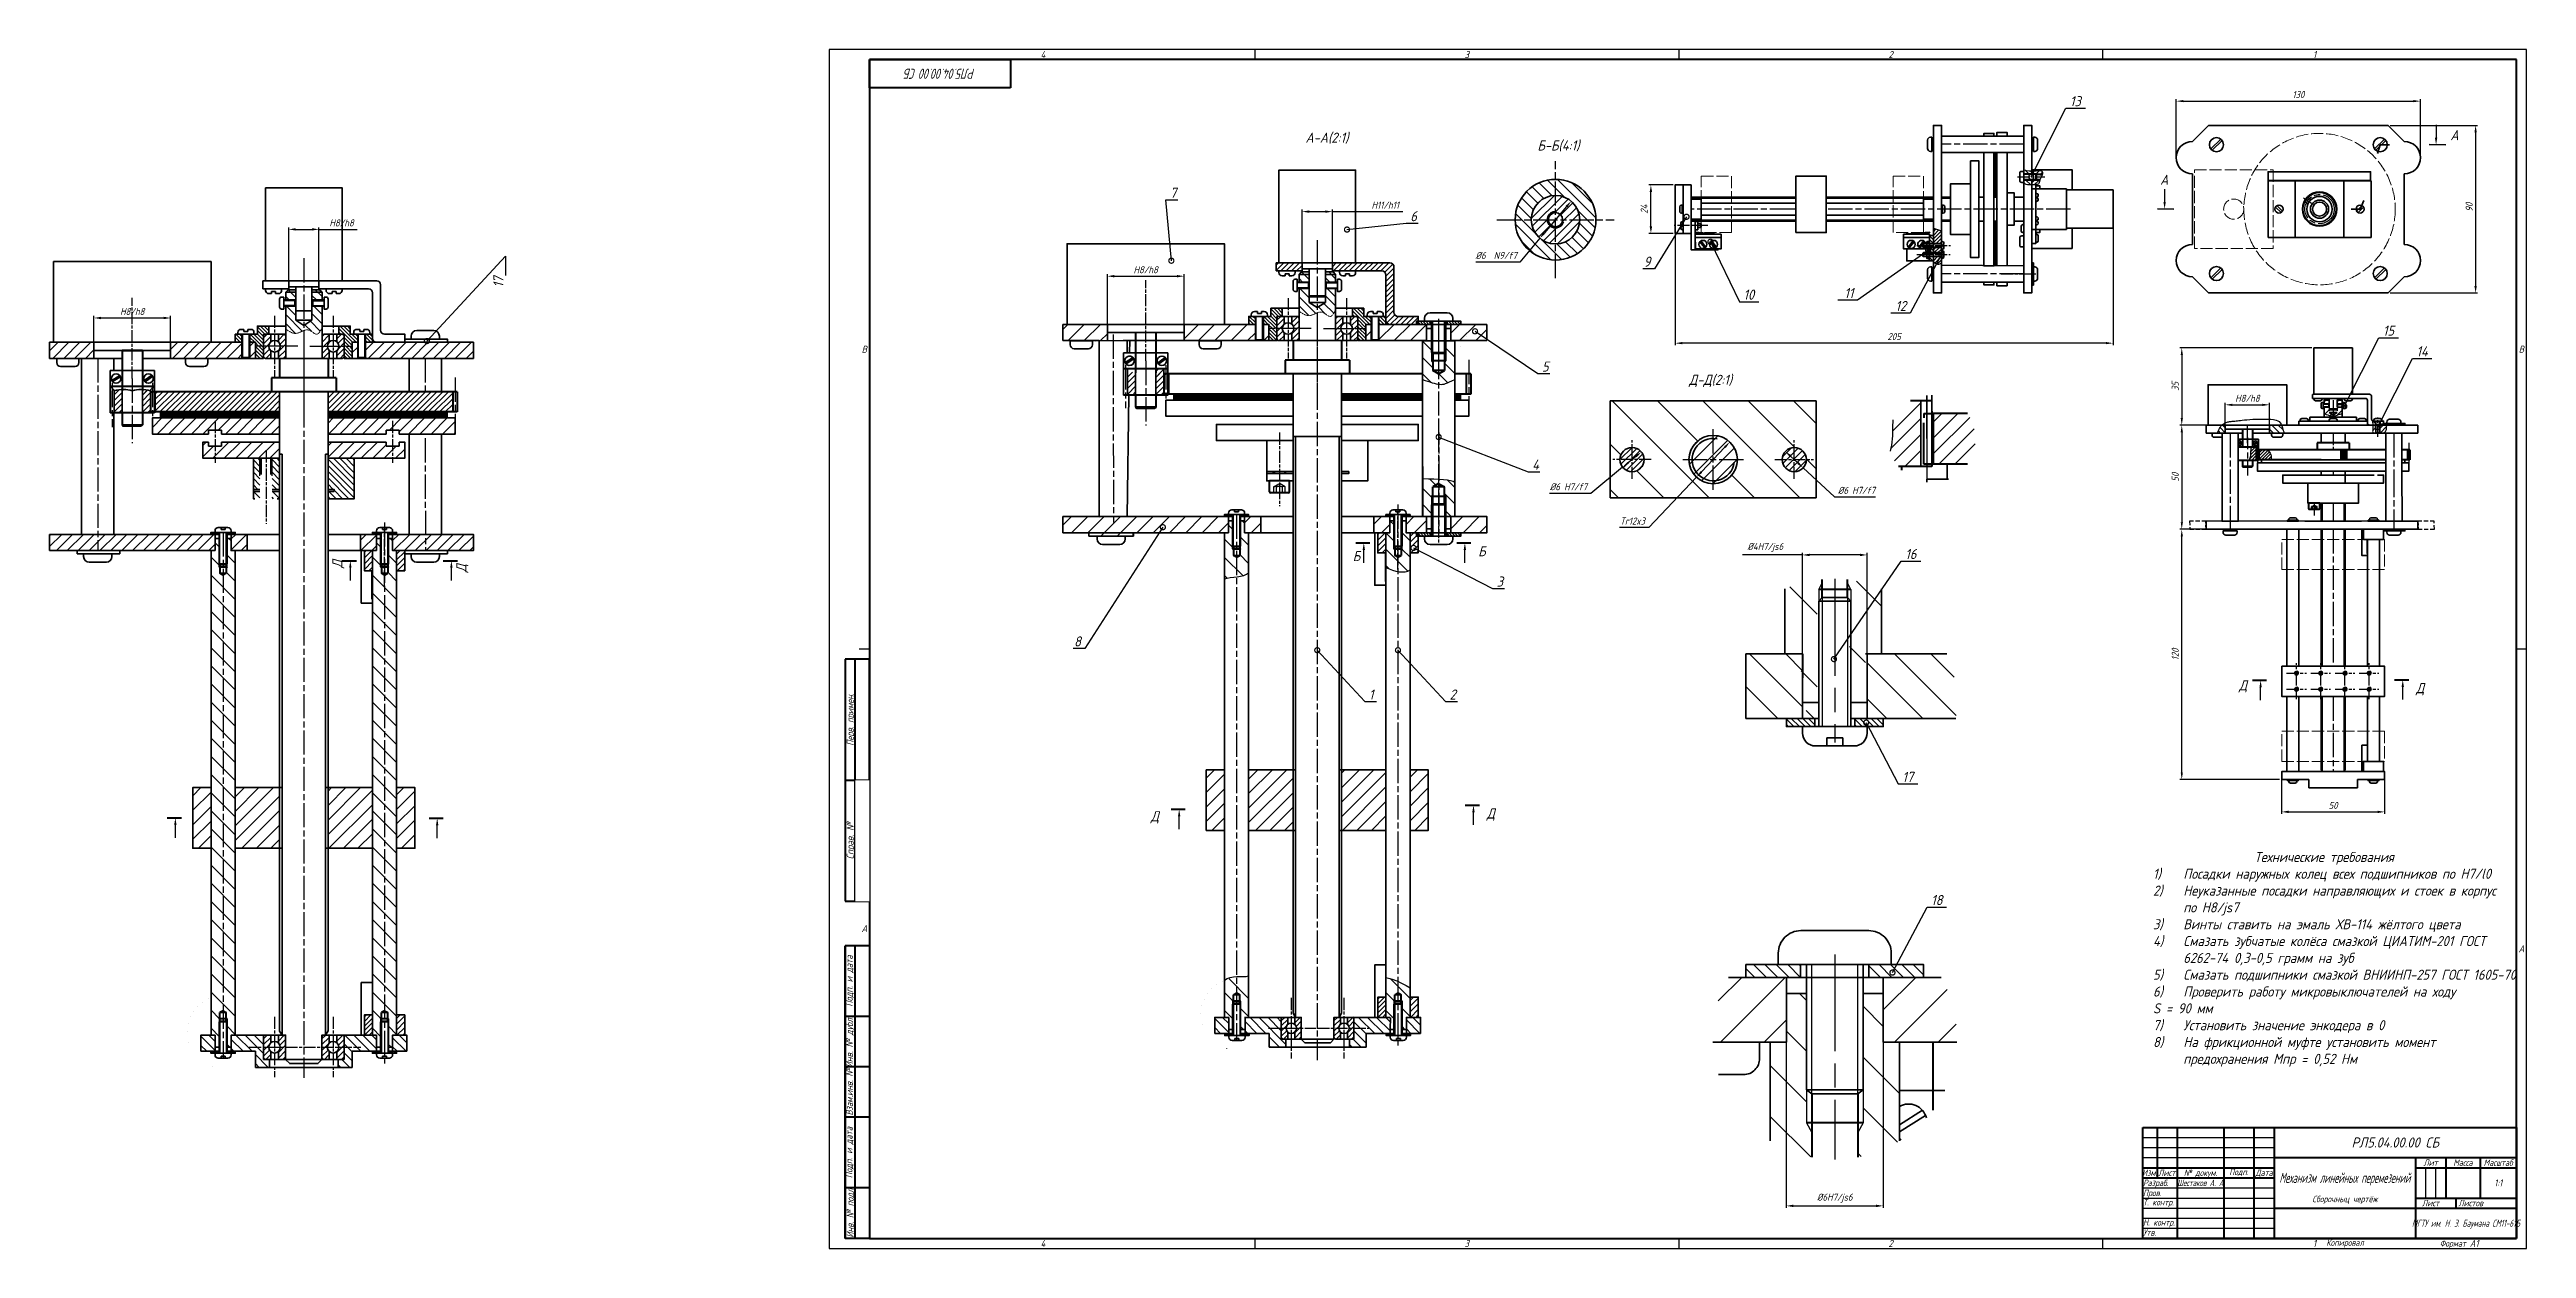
# Model space of a CAD drawing. Header units: millimetres. Extents: x -386 to 841, y 0 to 594.
import ezdxf
from ezdxf import colors
from ezdxf.entities.mleader import LeaderData, LeaderLine
from ezdxf.enums import TextEntityAlignment as Align
from ezdxf.math import Vec2, Vec3

# ---------------------------------------------------------------- set-up
doc = ezdxf.new("R2010")
doc.units = ezdxf.units.MM
doc.set_wipeout_variables(frame=1)
for name, pattern in [('ACGOSTWELD', [3, 2, -1]), ('AM_ISO02W050', [7.5, 6, -1.5]), ('AM_ISO02W050x2', [3.75, 3, -0.75]), ('AM_ISO08W050', [18, 12, -1.5, 3, -1.5]), ('AM_ISO08W050x2', [9, 6, -0.75, 1.5, -0.75]), ('HIDDEN2', [0.1875, 0.125, -0.0625])]:
    doc.linetypes.add(name, pattern=pattern)
doc.layers.get('0').update_dxf_attribs({"linetype": 'ACGOSTWELD', "lineweight": 25})
for name, color, linetype, lineweight in [('AM_0', 7, 'Continuous', 50), ('AM_0N', 7, 'Continuous', 50), ('AM_3N', 6, 'AM_ISO02W050', 25), ('AM_4', 3, 'Continuous', 25), ('AM_4N', 3, 'Continuous', 25), ('AM_5', 3, 'Continuous', 25), ('AM_6', 2, 'Continuous', 35), ('AM_7', 4, 'AM_ISO08W050', 25), ('AM_8', 1, 'Continuous', 25), ('AM_BOR', 7, 'Continuous', 50), ('окружности', 100, 'AM_ISO02W050', 15), ('основные', 7, 'Continuous', 35), ('оч жирные', 7, 'Continuous', 70), ('тонкие', 2, 'HIDDEN2', 15)]:
    doc.layers.add(name, color=color, linetype=linetype, lineweight=lineweight)
doc.styles.add('ACGOSTTS', font='geniso.shx', dxfattribs={"oblique": 15})
doc.styles.get("Standard").update_dxf_attribs({"font": 'geniso.shx', "oblique": 15})
doc.dimstyles.new('AM_GOST$0', dxfattribs={"dimtxt": 3.5, "dimasz": 3.5, "dimexe": 1, "dimexo": 1, "dimgap": 1.5, "dimtad": 1, "dimtoh": 1, "dimtxsty": 'Standard', "dimcen": 0, "dimclrd": 256, "dimclre": 256, "dimclrt": 2, "dimadec": 0, "dimazin": 2, "dimtp": 0.1, "dimtm": 0.1, "dimtfac": 0.71, "dimtmove": 0, "dimatfit": 3, "dimfxl": 1, "dimtolj": 1, "dimlwd": -1, "dimlwe": -1, "dimarcsym": 1})
doc.dimstyles.new('AM_GOST$3', dxfattribs={"dimtxt": 3.5, "dimasz": 3.5, "dimexe": 1, "dimexo": 1, "dimgap": 1.5, "dimtad": 1, "dimtoh": 1, "dimtxsty": 'Standard', "dimcen": 0, "dimclrd": 256, "dimclre": 256, "dimclrt": 2, "dimadec": 0, "dimazin": 2, "dimtp": 0.1, "dimtm": 0.1, "dimtfac": 0.71, "dimtdec": 3, "dimtofl": 0, "dimtmove": 0, "dimatfit": 2, "dimfxl": 1, "dimtolj": 1, "dimlwd": -1, "dimlwe": -1, "dimarcsym": 1})
pattern_1 = [(135, (-271.2775, -42.953), (-0.8980256, -0.8980256), [])]
pattern_2 = [(45, (-670.1995, -194.6226), (-1.4142136, 1.4142136), [])]
pattern_3 = [(45, (-2695.4497, -234.9055), (-1.4142136, 1.4142136), [])]
pattern_4 = [(135, (542.28615, 40.9226), (-0.3535534, -0.3535534), [])]
pattern_5 = [(135, (462.3071, 40.9226), (-0.3535534, -0.3535534), [])]
pattern_6 = [(45, (291.9446, 61.696), (-0.8980256, 0.8980256), [])]
pattern_7 = [(45, (291.9446, 61.69605), (-0.21213203, 0.21213203), [])]
pattern_8 = [(45, (32.7413, -10.5255), (-1.122532, 1.122532), [])]
pattern_9 = [(45, (-578.817, -476.2637), (-1.2727922, 1.2727922), [])]
pattern_10 = [(45, (-552.717, -476.2637), (-1.2727922, 1.2727922), [])]
pattern_11 = [(135, (462.4938, -216.14117), (-0.3535534, -0.3535534), [])]
pattern_12 = [(135, (542.47287, -216.15967), (-0.3535534, -0.3535534), [])]
pattern_13 = [(135, (260.5775, -324.6454), (-0.3535534, -0.3535534), [])]
pattern_14 = [(135, (981.0978, -463.7348), (-0.7071068, -0.7071068), [])]
pattern_15 = [(45, (-773.3892, 48.9719), (-1.4142136, 1.4142136), [])]
pattern_16 = [(135, (-773.3892, -51.7672), (-0.8980256, -0.8980256), [])]
pattern_17 = [(45, (-1172.3111, -203.4368), (-1.4142136, 1.4142136), [])]
pattern_18 = [(45, (-1172.3275, -550.7187), (-1.4142136, 1.4142136), [])]
pattern_19 = [(45, (-1143.3275, -550.7187), (-1.4142136, 1.4142136), [])]
pattern_20 = [(45, (-3197.5614, -243.7197), (-1.4142136, 1.4142136), [])]
pattern_21 = [(135, (40.1745, 32.1084), (-0.3535534, -0.3535534), [])]
pattern_22 = [(135, (-39.8046, 32.1084), (-0.3535534, -0.3535534), [])]
pattern_23 = [(135, (-39.8046, -224.9554), (-0.3535534, -0.3535534), [])]
pattern_24 = [(135, (40.1745, -224.97387), (-0.3535534, -0.3535534), [])]
pattern_25 = [(135, (1283.1465, -13.3546), (-0.7071068, -0.7071068), [])]
pattern_26 = [(45, (-271.2775, 57.786), (-1.4142136, 1.4142136), [])]

msp = doc.modelspace()

# ---------------------------------------------------------------- texts
at = {"layer": 'основные', "char_height": 5, "attachment_point": 1}
for s, insert in [('А-А(2:1)', (236.069, 552.849)), ('А', (803.298, 554.059)), ('Б-Б(4:1)', (350.962, 548.97)), ('А', (659.477, 531.981)), ('Д-Д(2:1)', (426.115, 432.866)), ('Б', (259.455, 345.525)), ('Б', (321.63, 347.931)), ('Д', (698.562, 281.465)), ('Д', (786.308, 280.102)), ('Д', (159.438, 216.659)), ('Д', (325.885, 217.995))]:
    msp.add_mtext(s, dxfattribs=dict(at, insert=insert))
at = {"layer": 'основные', "char_height": 5, "attachment_point": 1, "rotation": 90}
for insert in [(-246.112, 337.118), (-184.653, 334.971)]:
    msp.add_mtext('Д', dxfattribs=dict(at, insert=insert))
at = {"layer": 'основные', "insert": (650.984, 196.47), "char_height": 5, "attachment_point": 1}
msp.add_mtext_dynamic_manual_height_columns('\\pxqc;Технические требования\\P\\pi-3,l4,q*,t4;1)^IПосадки наружных колец всех подшипников по H7/l0\\P2)^IНеуказанные посадки направляющих и стоек в корпус по H8/js7\\P3)^IВинты ставить на эмаль ХВ-114 жёлтого цвета\\P4)^IСмазать зубчатые колёса смазкой ЦИАТИМ-201 ГОСТ 6262-74 0,3-0,5 грамм на зуб\\P5)^IСмазать подшипники смазкой ВНИИНП-257 ГОСТ 1605-70\\P6)^IПроверить работу микровыключателей на ходу ^JS = 90 мм\\P7)^IУстановить значение энкодера в 0\\P8)^IНа фрикционной муфте установить момент предохранения Мпр = 0,52 Нм', width=179.56457, gutter_width=12.5, heights=[0], dxfattribs=at)

# ---------------------------------------------------------------- blocks, each defined once
blk = doc.blocks.new('*D8')
at = {"layer": 'AM_5', "linetype": 'ByBlock', "transparency": 16777216}
for p, q in [((443.9, 397), (432.2, 384.7)), ((429.8, 382.1), (406.1, 357.2)), ((406.1, 357.2), (391.6, 357.2))]:
    blk.add_line(p, q, dxfattribs=at)
at = {"layer": 'AM_5', "transparency": 16777216}
for points in [[(443.5, 397.4), (444.3, 396.6), (446.3, 399.6)], [(431.8, 385.1), (432.6, 384.3), (429.8, 382.1)]]:
    blk.add_solid(points, dxfattribs=at)
at = {"layer": 'Defpoints', "color": 0, "transparency": 16777216}
for p in [(446.3, 399.6), (429.8, 382.1)]:
    blk.add_point(p, dxfattribs=at)
at = {"layer": 'AM_5', "color": 2, "transparency": 16777216, "insert": (398.1, 360.4), "char_height": 3.5, "attachment_point": 5}
blk.add_mtext('\\A1;Tr12x3', dxfattribs=at)
blk = doc.blocks.new('*D9')
at = {"layer": 'AM_5', "linetype": 'ByBlock', "transparency": 16777216}
for p, q in [((476.4, 392.5), (480.1, 389.1)), ((482.6, 386.8), (498.1, 372.4)), ((498.1, 372.4), (518.5, 372.4))]:
    blk.add_line(p, q, dxfattribs=at)
at = {"layer": 'AM_5', "transparency": 16777216}
for points in [[(476.8, 393), (476, 392.1), (473.8, 394.9)], [(480.5, 389.6), (479.7, 388.7), (482.6, 386.8)]]:
    blk.add_solid(points, dxfattribs=at)
at = {"layer": 'Defpoints', "color": 0, "transparency": 16777216}
for p in [(473.8, 394.9), (482.6, 386.8)]:
    blk.add_point(p, dxfattribs=at)
at = {"layer": 'AM_5', "color": 2, "transparency": 16777216, "insert": (509.1, 375.6), "char_height": 3.5, "attachment_point": 5}
blk.add_mtext('\\A1;%%C6 H7/f7', dxfattribs=at)
blk = doc.blocks.new('*D10')
at = {"layer": 'AM_5', "linetype": 'ByBlock', "transparency": 16777216}
for p, q in [((681.2, 407.9), (669.2, 407.9)), ((670.2, 404.4), (670.2, 359.8)), ((681.2, 356.3), (669.2, 356.3))]:
    blk.add_line(p, q, dxfattribs=at)
at = {"layer": 'AM_5', "transparency": 16777216}
for points in [[(669.7, 404.4), (670.8, 404.4), (670.2, 407.9)], [(669.7, 359.8), (670.8, 359.8), (670.2, 356.3)]]:
    blk.add_solid(points, dxfattribs=at)
at = {"layer": 'Defpoints', "color": 0, "transparency": 16777216}
for p in [(682.2, 407.9), (670.2, 356.3), (682.2, 356.3)]:
    blk.add_point(p, dxfattribs=at)
at = {"layer": 'AM_5', "color": 2, "transparency": 16777216, "insert": (667, 382.1), "char_height": 3.5, "attachment_point": 5, "rotation": 90}
blk.add_mtext('\\A1;50', dxfattribs=at)
blk = doc.blocks.new('*D11')
at = {"layer": 'AM_5', "linetype": 'ByBlock', "transparency": 16777216}
for p, q in [((718.7, 356.3), (669.2, 356.3)), ((670.2, 235.8), (670.2, 352.8)), ((718.7, 232.3), (669.2, 232.3))]:
    blk.add_line(p, q, dxfattribs=at)
at = {"layer": 'AM_5', "transparency": 16777216}
for points in [[(669.7, 352.8), (670.8, 352.8), (670.2, 356.3)], [(669.7, 235.8), (670.8, 235.8), (670.2, 232.3)]]:
    blk.add_solid(points, dxfattribs=at)
at = {"layer": 'Defpoints', "color": 0, "transparency": 16777216}
for p in [(670.2, 356.3), (719.7, 356.3), (719.7, 232.3)]:
    blk.add_point(p, dxfattribs=at)
at = {"layer": 'AM_5', "color": 2, "transparency": 16777216, "insert": (667, 294.3), "char_height": 3.5, "attachment_point": 5, "rotation": 90}
blk.add_mtext('\\A1;120', dxfattribs=at)
blk = doc.blocks.new('*D5')
at = {"layer": 'AM_5', "linetype": 'ByBlock', "transparency": 16777216}
for p, q in [((234.4, 486.3), (234.4, 514.7)), ((237.9, 513.7), (245.9, 513.7)), ((249.4, 486.3), (249.4, 514.7)), ((249.4, 513.7), (284.3, 513.7))]:
    blk.add_line(p, q, dxfattribs=at)
at = {"layer": 'AM_5', "transparency": 16777216}
for points in [[(237.9, 514.3), (237.9, 513.1), (234.4, 513.7)], [(245.9, 514.3), (245.9, 513.1), (249.4, 513.7)]]:
    blk.add_solid(points, dxfattribs=at)
at = {"layer": 'Defpoints', "color": 0, "transparency": 16777216}
for p in [(249.4, 513.7), (234.4, 485.3), (249.4, 485.3)]:
    blk.add_point(p, dxfattribs=at)
at = {"layer": 'AM_5', "color": 2, "transparency": 16777216, "insert": (275.6, 516.9), "char_height": 3.5, "attachment_point": 5}
blk.add_mtext('\\A1;H11/h11', dxfattribs=at)
blk = doc.blocks.new('_DotSmall')
at = {"color": 0, "linetype": 'ByBlock', "const_width": 0.5}
blk.add_lwpolyline([(-0.0625, 0, 1), (0.0625, 0, 1)], format="xyb", close=True, dxfattribs=at)
blk = doc.blocks.new('*D6')
at = {"layer": 'AM_5', "linetype": 'ByBlock', "transparency": 16777216}
for p, q in [((691.7, 406.9), (691.7, 419)), ((695.2, 418), (710.2, 418)), ((713.7, 407), (713.7, 419))]:
    blk.add_line(p, q, dxfattribs=at)
at = {"layer": 'AM_5', "transparency": 16777216}
for points in [[(695.2, 418.5), (695.2, 417.4), (691.7, 418)], [(710.2, 418.5), (710.2, 417.4), (713.7, 418)]]:
    blk.add_solid(points, dxfattribs=at)
at = {"layer": 'Defpoints', "color": 0, "transparency": 16777216}
for p in [(713.7, 418), (691.7, 405.9), (713.7, 406)]:
    blk.add_point(p, dxfattribs=at)
at = {"layer": 'AM_5', "color": 2, "transparency": 16777216, "insert": (702.7, 421.2), "char_height": 3.5, "attachment_point": 5}
blk.add_mtext('\\A1;Н8/h8', dxfattribs=at)
blk = doc.blocks.new('*D7')
at = {"layer": 'AM_5', "linetype": 'ByBlock', "transparency": 16777216}
for p, q in [((365.4, 516.2), (354.5, 503.2)), ((352.2, 500.5), (342.3, 488.7)), ((342.3, 488.7), (320.4, 488.7))]:
    blk.add_line(p, q, dxfattribs=at)
at = {"layer": 'AM_5', "transparency": 16777216}
for points in [[(365, 516.6), (365.9, 515.8), (367.7, 518.9)], [(354, 503.6), (354.9, 502.8), (352.2, 500.5)]]:
    blk.add_solid(points, dxfattribs=at)
at = {"layer": 'Defpoints', "color": 0, "transparency": 16777216}
for p in [(367.7, 518.9), (352.2, 500.5)]:
    blk.add_point(p, dxfattribs=at)
at = {"layer": 'AM_5', "color": 2, "transparency": 16777216, "insert": (330.6, 492), "char_height": 3.5, "attachment_point": 5}
blk.add_mtext('\\A1;%%C6 {}{\\C2; N9/f7}', dxfattribs=at)
blk = doc.blocks.new('GOST_A1_LANDSCAPE')
at = {"layer": 'AM_BOR', "color": 1, "lineweight": 25}
for p, q in [((841, 594), (0, 594)), ((0, 594), (0, 0)), ((211, 594), (211, 589)), ((421, 594), (421, 589)), ((631, 594), (631, 589)), ((841, 0), (841, 594)), ((20, 297), (15, 297)), ((841, 297), (836, 297)), ((0, 0), (841, 0)), ((211, 5), (211, 0)), ((421, 5), (421, 0)), ((631, 5), (631, 0))]:
    blk.add_line(p, q, dxfattribs=at)
at = {"layer": 'AM_BOR', "color": 7, "lineweight": 50}
for p, q in [((836, 589), (20, 589)), ((20, 589), (20, 5)), ((836, 5), (836, 589)), ((20, 5), (836, 5))]:
    blk.add_line(p, q, dxfattribs=at)
at = {"layer": 'AM_BOR', "color": 1, "lineweight": 25, "style": 'ACGOSTTS', "oblique": 15}
for s, p in [('4', (106, 591.5)), ('3', (316, 591.5)), ('2', (526, 591.5)), ('1', (736, 591.5)), ('B', (17.5, 445.5)), ('B', (838.5, 445.5)), ('A', (17.5, 158.5)), ('A', (838.5, 148.5)), ('4', (106, 2.5)), ('3', (316, 2.5)), ('2', (526, 2.5)), ('1', (736, 2.5))]:
    blk.add_text(s, height=3.5, dxfattribs=at).set_placement(p, align=Align.MIDDLE_CENTER)
blk = doc.blocks.new('GOST_FORM1')
at = {"layer": 'AM_BOR', "color": 7, "lineweight": 50}
for p, q in [((-185, 0), (-185, 55)), ((-185, 55), (0, 55)), ((-178, 55), (-178, 30)), ((-168, 55), (-168, 0)), ((-145, 55), (-145, 0)), ((-130, 55), (-130, 0)), ((-120, 55), (-120, 0)), ((0, 55), (0, 0)), ((-120, 40), (0, 40)), ((-50, 40), (-50, 0)), ((-35, 40), (-35, 20)), ((-18, 40), (-18, 20)), ((-185, 35), (-120, 35)), ((-185, 30), (-120, 30)), ((-50, 35), (0, 35)), ((-120, 15), (0, 15)), ((-50, 20), (0, 20)), ((-30, 20), (-30, 15)), ((0, 0), (-185, 0))]:
    blk.add_line(p, q, dxfattribs=at)
at = {"layer": 'AM_BOR', "color": 1, "lineweight": 25}
for p, q in [((-185, 50), (-120, 50)), ((-185, 45), (-120, 45)), ((-185, 40), (-120, 40)), ((-185, 25), (-120, 25)), ((-45, 35), (-45, 20)), ((-40, 35), (-40, 20)), ((-185, 20), (-120, 20)), ((-185, 15), (-120, 15)), ((-185, 10), (-120, 10)), ((-185, 5), (-120, 5))]:
    blk.add_line(p, q, dxfattribs=at)
at = {"layer": 'AM_BOR', "color": 1, "lineweight": 25, "style": 'ACGOSTTS', "oblique": 15, "width": 0.8}
for s, p in [('Лит', (-42.5, 37.5)), ('Масса', (-26.5, 37.5)), ('Масштаб', (-9, 37.5)), ('Изм.', (-181.7, 32.5)), ('Лист', (-173.2, 32.5)), ('№ докум.', (-156.5, 32.5)), ('Подп.', (-137.5, 32.9)), ('Дата', (-125, 32.5)), ('Лист', (-42.5, 17.5)), ('Листов', (-22.6, 17.5)), ('Копировал', (-84.9, -2.1))]:
    blk.add_text(s, height=3.17, dxfattribs=at).set_placement(p, align=Align.MIDDLE_CENTER)
for s, p in [('Разраб.', (-185, 27.5)), ('Пров.', (-185, 22.5)), ('Т. контр.', (-185, 17.9)), ('Утв.', (-185, 2.9)), ('Н. контр.', (-185, 7.9))]:
    blk.add_text(s, height=3.17, dxfattribs=at).set_placement(p, align=Align.MIDDLE_LEFT)
blk.add_text('Формат', height=3.17, dxfattribs=at).set_placement((-25, -2.5), align=Align.MIDDLE_RIGHT)
at = {"layer": 'AM_BOR', "color": 2, "lineweight": 25, "style": 'ACGOSTTS', "oblique": 15}
for tag, height, p in [('GEN-TITLE-PARTNO{23}', 5, (-60, 47.5)), ('GEN-TITLE-CMPNY{13}', 3.5, (-25, 7.5))]:
    blk.add_attdef(tag, text='', height=height, dxfattribs=at).set_placement(p, align=Align.MIDDLE_CENTER)
for tag, height, width, p in [('GEN-TITLE-NAME{6.5}', 3.17, 0.8, (-168, 27.5)), ('GEN-TITLE-CHKM{6.5}', 3.17, 0.8, (-168, 22.5)), ('GEN-TITLE-ENG{6.5}', 3.17, 0.8, (-168, 17.5)), ('GEN-TITLE-AUTH{6.5}', 3.17, 0.8, (-168, 12.5)), ('GEN-TITLE-APPD{6.5}', 3.17, 0.8, (-168, 7.5)), ('GEN-TITLE-APPM{6.5}', 3.17, 0.8, (-168, 2.5)), ('GEN-TITLE-MAT2{9}', 3.5, 0.9, (-85, 9.3)), ('GEN-TITLE-MAT3{9}', 3.5, 0.9, (-85, 4.4))]:
    blk.add_attdef(tag, text='', height=height, dxfattribs=dict(at, width=width)).set_placement(p, align=Align.MIDDLE_LEFT)
at = {"layer": 'AM_BOR', "color": 2, "lineweight": 25, "style": 'ACGOSTTS', "oblique": 15, "width": 0.8}
for tag, height, p in [('GEN-TITLE-DES1{13}', 5, (-85, 30)), ('GEN-TITLE-LIT1{1}', 3.5, (-47.9, 27.5)), ('GEN-TITLE-LIT2{1.1}', 3.5, (-42.9, 27.5)), ('GEN-TITLE-LIT3{1.1}', 3.5, (-37.9, 27.5)), ('GEN-TITLE-WT{4}', 3.5, (-27, 27.5)), ('GEN-TITLE-SCA{6}', 3.5, (-9, 27.5)), ('GEN-TITLE-DES2{21}', 3.17, (-85, 19.5)), ('GEN-TITLE-SHEET{2.2}', 3.17, (-34.5, 17.5)), ('GEN-TITLE-NUMSHTS{5}', 3.17, (-9.1, 17.5))]:
    blk.add_attdef(tag, text='', height=height, dxfattribs=at).set_placement(p, align=Align.MIDDLE_CENTER)
at = {"layer": 'AM_BOR', "color": 1, "lineweight": 25, "style": 'ACGOSTTS', "oblique": 15, "width": 0.8}
blk.add_attdef('GEN-TITLE-AUTHT{5}', text='', height=3.17, dxfattribs=at).set_placement((-185, 12.9), align=Align.MIDDLE_LEFT)
at = {"layer": 'AM_BOR', "color": 2, "lineweight": 25, "style": 'ACGOSTTS', "oblique": 15, "width": 0.9}
blk.add_attdef('GEN-TITLE-MAT1{9}', text='', height=3.5, dxfattribs=at).set_placement((-86.5, 7.5), align=Align.MIDDLE_RIGHT)
at = {"layer": 'AM_BOR', "color": 2, "lineweight": 25, "style": 'ACGOSTTS', "oblique": 15}
blk.add_attdef('GEN-TITLE-SIZ{15.7}', text='', height=3.5, dxfattribs=at).set_placement((-23.1, -2.5), align=Align.MIDDLE_LEFT)
blk = doc.blocks.new('GOST_EXT12')
at = {"layer": 'AM_BOR', "color": 7, "lineweight": 50, "ltscale": 0.3}
for p, q in [((0, 287), (-12, 287)), ((-12, 287), (-12, 167)), ((-7, 167), (-7, 287)), ((0, 167), (0, 287)), ((-12, 227), (0, 227)), ((-12, 167), (0, 167))]:
    blk.add_line(p, q, dxfattribs=at)
at = {"layer": 'AM_BOR', "color": 7, "lineweight": 50}
for p, q in [((0, 145), (-12, 145)), ((-12, 145), (-12, 110)), ((-12, 0), (-12, 145)), ((-7, 0), (-7, 145)), ((0, 145), (0, 0)), ((0, 110), (-12, 110)), ((-12, 110), (-12, 85)), ((0, 85), (-12, 85)), ((-12, 85), (-12, 60)), ((0, 60), (-12, 60)), ((-12, 60), (-12, 25)), ((0, 25), (-12, 25)), ((-12, 25), (-12, 0)), ((0, 0), (-12, 0))]:
    blk.add_line(p, q, dxfattribs=at)
at = {"layer": 'AM_BOR', "color": 1, "lineweight": 25, "style": 'ACGOSTTS', "oblique": 15}
for s, width, p in [('Перв. примен.', 0.821392, (-9.5, 257)), ('Подп. и дата', 0.842977, (-10, 127.5)), ('Инв. № дубл.', 0.891828, (-9.9, 97.3)), ('Взам.инв. №', 0.899981, (-9.9, 72.5)), ('Подп. и дата', 0.842977, (-10.1, 42.5)), ('Инв. № подл', 0.910904, (-9.5, 12.5))]:
    blk.add_text(s, height=3.5, rotation=90, dxfattribs=dict(at, width=width)).set_placement(p, align=Align.MIDDLE_CENTER)
blk.add_text('Справ. №', height=3.5, rotation=90, dxfattribs=at).set_placement((-9.5, 197), align=Align.MIDDLE_CENTER)
at = {"layer": 'AM_BOR', "color": 2, "lineweight": 25, "style": 'ACGOSTTS', "oblique": 15, "width": 0.8}
for tag, p in [('GEN-TITLE-FREF{16}', (-3.5, 257)), ('GEN-TITLE-RPARTNO{16}', (-3.5, 197)), ('GEN-TITLE-SDT2{10}', (-3.5, 127.5)), ('GEN-TITLE-CSTKN{7}', (-3.5, 97.5)), ('GEN-TITLE-RSTKN{7}', (-3.5, 72.5)), ('GEN-TITLE-SDT1{10}', (-3.5, 42.5)), ('GEN-TITLE-STKN{7}', (-3.5, 12.5))]:
    blk.add_attdef(tag, text='', height=3.17, rotation=90, dxfattribs=at).set_placement(p, align=Align.MIDDLE_CENTER)
blk.add_wipeout([(-7, 227), (-7, 167), (0, 167), (0, 227)])
blk = doc.blocks.new('GOST_EXT3_L')
at = {"layer": 'AM_BOR', "color": 7, "lineweight": 50}
for p, q in [((0, 0), (70, 0)), ((0, -14), (0, 0)), ((70, 0), (70, -14)), ((70, -14), (0, -14))]:
    blk.add_line(p, q, dxfattribs=at)
at = {"layer": 'AM_BOR', "color": 2, "lineweight": 25, "style": 'ACGOSTTS', "oblique": 15, "width": 0.8}
blk.add_attdef('GEN-TITLE-PARTNO{11.7}', text='', height=5, rotation=180, dxfattribs=at).set_placement((35, -7), align=Align.MIDDLE_CENTER)
blk = doc.blocks.new('GENZOOCZM4OT5')
at = {"layer": 'AM_8'}
h = blk.add_hatch(dxfattribs=at)
h.set_pattern_fill('ANSI31', color=256, angle=90, style=0)
h.set_pattern_definition([(135, (340.5566, -67.5816), (-2.245064, -2.245064), [])])
h.paths.add_polyline_path([(-1.81, -2), (-1.81, 12.55), (-1.81, -1), (-3.81, -1), (-3.79, 6.01), (-5.81, 6.01), (-9.84, 6), (-10.82, 6), (-10.82, -2)])
edge = h.paths.add_edge_path()
edge.add_arc((0, 0), 15.3, 352.486, 383.3196)
edge.add_line((14.05, 6.05), (4.19, 6))
edge.add_line((4.19, 6), (4.19, -1))
edge.add_line((4.19, -1), (4.19, -2))
edge.add_line((4.19, -2), (15.16, -2))
h = blk.add_hatch(dxfattribs=at)
h.set_pattern_fill('ANSI31', color=256, scale=2, angle=90, style=0)
h.set_pattern_definition([(135, (340.37, -67.5816), (-4.49013, -4.49013), [])])
edge = h.paths.add_edge_path()
edge.add_arc((0, 0), 15.3, 66.9669, 84.1197)
edge.add_line((1.57, 15.21), (1.57, 14.8))
edge.add_line((1.57, 14.8), (2, 14))
edge.add_line((2, 14), (2, 12.55))
edge.add_line((2, 12.55), (2, 12.55))
edge.add_line((2, 12.55), (2, 0))
edge.add_line((2, 0), (4, 0))
edge.add_line((4, 0), (4, 2))
edge.add_line((4, 2), (4, 6))
edge.add_line((4, 6), (5.98, 6))
edge.add_line((5.98, 6), (5.98, 14.08))
edge = h.paths.add_edge_path()
edge.add_line((-1.57, 14.8), (-1.57, 15.21))
edge.add_arc((0, 0), 15.3, 95.8803, 113.0657)
edge.add_line((-5.99, 14.07), (-5.99, 6.01))
edge.add_line((-5.99, 6.01), (-3.97, 6.01))
edge.add_line((-3.97, 6.01), (-4, 0))
edge.add_line((-4, 0), (-2, 0))
edge.add_line((-2, 0), (-2, 12.55))
edge.add_line((-2, 12.55), (-2, 14))
edge.add_line((-2, 14), (-1.57, 14.8))
h = blk.add_hatch(dxfattribs=at)
h.set_pattern_fill('_U', color=256, scale=0.5, angle=135, style=0, pattern_type=0)
h.set_pattern_definition(pattern_13)
h.paths.add_polyline_path([(-5.81, -3), (-3.81, -3), (-2.3, -3), (-2.3, -2), (-5.81, -2)])
h = blk.add_hatch(dxfattribs=at)
h.set_pattern_fill('_U', color=256, scale=0.5, angle=135, style=0, pattern_type=0)
h.set_pattern_definition(pattern_13)
h.paths.add_polyline_path([(2.67, -3), (4.19, -3), (6.19, -3), (6.19, -2), (2.67, -2)])
at = {"layer": 'AM_0'}
for p, q in [((2.19, 14), (-1.81, 14)), ((-1.38, 13), (-1.38, 15.21)), ((1.75, 13), (1.75, 15.21))]:
    blk.add_line(p, q, dxfattribs=at)
at = {"layer": 'AM_4'}
for p, q in [((-1.81, 14), (-1.38, 14.8)), ((-1.81, 14), (-1.81, 12.55)), ((-1.38, 13), (-1.38, -3)), ((2.19, 14), (1.75, 14.8)), ((1.75, 13), (1.75, -3)), ((2.19, 14), (2.19, 12.55))]:
    blk.add_line(p, q, dxfattribs=at)
at = {"layer": 'AM_7'}
for p, q in [((0.19, 15.3), (0.19, -4.99)), ((5.98, 14.08), (5.98, 6))]:
    blk.add_line(p, q, dxfattribs=at)
at = {"layer": 'основные'}
for p, q in [((-1.38, 13), (-1.81, 12.55)), ((2.19, 12.55), (-1.81, 12.55)), ((-1.81, 12.55), (-1.81, -3)), ((1.75, 13), (-1.38, 13)), ((2.19, 12.55), (1.75, 13)), ((2.19, -3), (2.19, 12.55)), ((2.19, 8.55), (2.19, -2)), ((7.74, 6), (4.6, 6)), ((5.48, 6), (14.07, 6)), ((14.07, 6), (7.79, 6)), ((-3.81, 2), (-3.81, -2)), ((4.19, 2), (4.19, -2)), ((-1.81, -2), (-10.82, -2)), ((-2.3, -2), (-2.3, -3)), ((15.16, -2), (2.19, -2)), ((2.67, -2), (2.67, -3)), ((1.19, -4.4), (-0.81, -4.4)), ((-0.81, -4.4), (-0.81, -5.4)), ((1.19, -5.4), (1.19, -4.4))]:
    blk.add_line(p, q, dxfattribs=at)
for points in [[(-3.97, 6.01), (-5.99, 6), (-5.99, 14.07)], [(5.99, 14.07), (5.99, 6), (4, 6)], [(-3.79, 6.01), (-10.82, 6), (-10.82, -2)], [(-1.81, 0), (-3.81, 0), (-3.79, 6), (-3.79, 6)], [(4.19, 6), (4.19, 6), (4.19, 0), (2.19, 0)], [(2.19, -2), (6.19, -2), (6.19, -3), (-5.81, -3), (-5.81, -2), (-2, -2)]]:
    blk.add_lwpolyline(points, dxfattribs=at)
for points in [[(-0.81, -5.4), (-2.21, -5.4, -0.414214), (-3.81, -3.8), (-3.81, -3), (4.19, -3), (4.19, -3.8, -0.414214), (2.59, -5.4), (-0.81, -5.4)], [(-0.81, -5.4), (-2.21, -5.4, -0.414214), (-3.81, -3.8), (-3.81, -3), (-1.81, -3)], [(-0.81, -5.4), (-2.21, -5.4, -0.414214), (-3.81, -3.8), (-3.81, -3)], [(-3.81, -3), (-3.81, -3.8, 0.414214), (-2.21, -5.4), (1.19, -5.4)], [(2.19, -3), (4.19, -3), (4.19, -3.8, -0.414214), (2.59, -5.4), (-0.81, -5.4)], [(1.19, -5.4), (2.59, -5.4, 0.414214), (4.19, -3.8), (4.19, -3)], [(4.19, -3), (4.19, -3.8, -0.414214), (2.59, -5.4), (1.19, -5.4)]]:
    blk.add_lwpolyline(points, format="xyb", dxfattribs=at)
blk = doc.blocks.new('*D19')
at = {"layer": 'AM_5', "linetype": 'ByBlock', "transparency": 16777216}
for p, q in [((393.2, 387.1), (377.4, 374.1)), ((399.8, 392.4), (395.9, 389.3)), ((377.4, 374.1), (357, 374.1))]:
    blk.add_line(p, q, dxfattribs=at)
at = {"layer": 'AM_5', "transparency": 16777216}
for points in [[(399.4, 392.9), (400.2, 392), (402.5, 394.6)], [(395.6, 389.7), (396.3, 388.8), (393.2, 387.1)]]:
    blk.add_solid(points, dxfattribs=at)
at = {"layer": 'Defpoints', "color": 0, "transparency": 16777216}
for p in [(402.5, 394.6), (393.2, 387.1)]:
    blk.add_point(p, dxfattribs=at)
at = {"layer": 'AM_5', "color": 2, "transparency": 16777216, "insert": (366.4, 377.4), "char_height": 3.5, "attachment_point": 5}
blk.add_mtext('\\A1;%%C6 Н7/f7', dxfattribs=at)
blk = doc.blocks.new('*D21')
at = {"layer": 'AM_5', "linetype": 'ByBlock', "transparency": 16777216}
for p, q in [((474.3, 125.3), (474.3, 20.1)), ((522.3, 125.3), (522.3, 20.1)), ((477.8, 21.1), (518.8, 21.1))]:
    blk.add_line(p, q, dxfattribs=at)
at = {"layer": 'AM_5', "transparency": 16777216}
for points in [[(477.8, 21.7), (477.8, 20.5), (474.3, 21.1)], [(518.8, 21.7), (518.8, 20.5), (522.3, 21.1)]]:
    blk.add_solid(points, dxfattribs=at)
at = {"layer": 'Defpoints', "color": 0, "transparency": 16777216}
for p in [(474.3, 126.3), (522.3, 126.3), (522.3, 21.1)]:
    blk.add_point(p, dxfattribs=at)
at = {"layer": 'AM_5', "color": 2, "transparency": 16777216, "insert": (498.3, 24.9), "char_height": 3.5, "attachment_point": 5}
blk.add_mtext('\\A1;%%C6H7/js6', dxfattribs=at)
blk = doc.blocks.new('*D22')
at = {"layer": 'AM_5', "linetype": 'ByBlock', "transparency": 16777216}
for p, q in [((482.3, 271.6), (482.3, 344.6)), ((514.3, 271.6), (514.3, 344.6)), ((482.3, 343.6), (452.6, 343.6)), ((510.8, 343.6), (485.8, 343.6))]:
    blk.add_line(p, q, dxfattribs=at)
at = {"layer": 'AM_5', "transparency": 16777216}
for points in [[(485.8, 344.2), (485.8, 343), (482.3, 343.6)], [(510.8, 344.2), (510.8, 343), (514.3, 343.6)]]:
    blk.add_solid(points, dxfattribs=at)
at = {"layer": 'Defpoints', "color": 0, "transparency": 16777216}
for p in [(514.3, 343.6), (482.3, 270.6), (514.3, 270.6)]:
    blk.add_point(p, dxfattribs=at)
at = {"layer": 'AM_5', "color": 2, "transparency": 16777216, "insert": (463.9, 347.3), "char_height": 3.5, "attachment_point": 5}
blk.add_mtext('\\A1;%%C4H7/js6', dxfattribs=at)
blk = doc.blocks.new('GENZOOOG37OT5')
at = {"layer": 'AM_8'}
h = blk.add_hatch(dxfattribs=at)
h.set_pattern_fill('ANSI31', color=256, scale=1.2, angle=180)
h.set_pattern_definition([(225, (-975.0166, -488.7438), (2.694077, -2.694077), [])])
edge = h.paths.add_edge_path()
edge.add_arc((0, 0), 15.12, 357.7482, 389.3245)
edge.add_line((13.18, 7.41), (6, 7.41))
edge.add_line((6, 7.41), (6, 5.41))
edge.add_line((6, 5.41), (6, -0.59))
edge.add_line((6, -0.59), (15.11, -0.59))
edge = h.paths.add_edge_path()
edge.add_line((-6, -0.59), (-6, 5.41))
edge.add_line((-6, 5.41), (-6, 7.41))
edge.add_line((-6, 7.41), (-13.18, 7.41))
edge.add_arc((0, 0), 15.12, 150.6755, 182.2518)
edge.add_line((-15.11, -0.59), (-6, -0.59))
h = blk.add_hatch(dxfattribs=at)
h.set_pattern_fill('_U', color=256, angle=135, style=0, pattern_type=0)
h.set_pattern_definition(pattern_14)
h.paths.add_polyline_path([(-11, 7.41), (-4.23, 7.41), (-4.23, 9.01), (-11, 9.01)])
h = blk.add_hatch(dxfattribs=at)
h.set_pattern_fill('_U', color=256, angle=135, style=0, pattern_type=0)
h.set_pattern_definition(pattern_14)
h.paths.add_polyline_path([(11, 9.01), (4.23, 9.01), (4.23, 7.41), (11, 7.41)])
h = blk.add_hatch(dxfattribs=at)
h.set_pattern_fill('ANSI31', color=256, scale=1.4, angle=90)
h.set_pattern_definition([(135, (-975.0166, -488.7438), (-3.14309, -3.14309), [])])
edge = h.paths.add_edge_path()
edge.add_line((8, -12.83), (8, -6.59))
edge.add_line((8, -6.59), (8, -0.62))
edge.add_line((8, -0.62), (6, -0.59))
edge.add_line((6, -0.59), (6, 5.41))
edge.add_line((6, 5.41), (3.5, 5.41))
edge.add_line((3.5, 5.41), (3.5, -6.51))
edge.add_line((3.5, -6.51), (3.5, -10.59))
edge.add_line((3.5, -10.59), (2.85, -11.79))
edge.add_line((2.85, -11.79), (2.85, -14.85))
edge.add_arc((0, 0), 15.12, 280.8655, 301.9411)
edge = h.paths.add_edge_path()
edge.add_line((-2.85, -14.85), (-2.85, -11.79))
edge.add_line((-2.85, -11.79), (-3.5, -10.59))
edge.add_line((-3.5, -10.59), (-3.5, 5.41))
edge.add_line((-3.5, 5.41), (-6, 5.41))
edge.add_line((-6, 5.41), (-6, -0.59))
edge.add_line((-6, -0.59), (-8, -0.62))
edge.add_line((-8, -0.62), (-8, -12.83))
edge.add_arc((0, 0), 15.12, 238.0589, 259.1345)
at = {"layer": 'AM_0'}
for p, q in [((12.13, -0.59), (12.13, -9.03)), ((-2.85, -6.99), (-2.85, -14.85)), ((2.85, -6.99), (2.85, -14.85)), ((3.5, -10.59), (-3.5, -10.59))]:
    blk.add_line(p, q, dxfattribs=at)
at = {"layer": 'AM_4'}
for p, q in [((-3.5, 7.3), (-3.5, -10.59)), ((-2.85, -6.99), (-2.85, 9.01)), ((2.85, -6.99), (2.85, 9.01)), ((3.5, 7.3), (3.5, -10.59)), ((-3.5, -10.59), (-2.85, -11.79)), ((3.5, -10.59), (2.85, -11.79))]:
    blk.add_line(p, q, dxfattribs=at)
at = {"layer": 'AM_7'}
blk.add_line((0, 10.26), (0, -15.12), dxfattribs=at)
at = {"layer": 'основные'}
for p, q in [((-1.87, 7.41), (-13.18, 7.41)), ((13.18, 7.41), (-13.18, 7.41)), ((-6, 5.41), (-6, 7.41)), ((-4.23, 7.41), (-4.23, 9.01)), ((-3.5, -6.51), (-3.5, 9.01)), ((3.5, -6.51), (3.5, 9.01)), ((4.23, 7.41), (4.23, 9.01)), ((6, 5.41), (6, 7.41)), ((-15.11, -0.59), (-6, -0.59)), ((-8, -0.62), (-6, -0.59)), ((-8, -12.83), (-8, -0.62)), ((6, -0.59), (15.11, -0.59)), ((-3.5, -6.51), (-2.85, -6.99)), ((-3.5, -6.51), (3.5, -6.51)), ((-2.85, -6.99), (2.85, -6.99)), ((3.5, -6.51), (2.85, -6.99)), ((8, -6.59), (13.61, -6.59)), ((8, -6.59), (8, -12.83)), ((10.87, -9.04), (8, -10.83)), ((8, -11.71), (11.24, -9.69))]:
    blk.add_line(p, q, dxfattribs=at)
blk.add_lwpolyline([(7, 9.01), (7, 10.41, 0.414214), (4.2, 13.21), (-4.2, 13.21, 0.414214), (-7, 10.41), (-7, 9.01)], format="xyb", close=True, dxfattribs=at)
for points in [[(-3.5, 7.41), (-11, 7.41), (-11, 9.01), (11, 9.01), (11, 7.41), (3.5, 7.41)], [(-3.5, 5.41), (-6, 5.41), (-6, -0.59), (-6, -0.59)], [(6, -0.59), (6, -0.59), (6, 5.41), (3.5, 5.41)], [(6, -0.59), (8, -0.62), (8, -6.59)]]:
    blk.add_lwpolyline(points, dxfattribs=at)
blk.add_lwpolyline([(-15.11, -0.62), (-9.31, -0.62), (-9.31, -2.62, -0.414214), (-11.31, -4.62), (-14.4, -4.62, -0.414214)], format="xyb", dxfattribs=at)
for start, end in [(14.4736, 119.0524), (240.9476, 247.064)]:
    blk.add_arc((9.12, -10.57), 2.3, start, end, dxfattribs=at)
blk = doc.blocks.new('GENZOOCT37OT5')
at = {"layer": 'AM_8'}
h = blk.add_hatch(dxfattribs=at)
h.set_pattern_fill('ANSI31', color=256, scale=0.35, style=0)
h.set_pattern_definition([(45, (-708.2341, -393.1782), (-0.7857724, 0.7857724), [])])
edge = h.paths.add_edge_path()
edge.add_arc((0, 0), 4.31, 0, 35.4162)
edge.add_line((3.52, 2.5), (0.13, 2.5))
edge.add_line((0.13, 2.5), (0.13, -2.5))
edge.add_line((0.13, -2.5), (3.52, -2.5))
edge.add_arc((0, 0), 4.31, 324.5838, 360)
edge = h.paths.add_edge_path()
edge.add_line((-1.09, -2.75), (-1.09, 3.75))
edge.add_line((-1.09, 3.75), (-2.13, 3.75))
edge.add_arc((0, 0), 4.31, 119.6263, 154.0632)
edge.add_line((-3.88, 1.89), (-3.89, 1.12))
edge.add_line((-3.89, 1.12), (-3.91, 0.28))
edge.add_line((-3.91, 0.28), (-4.01, -0.64))
edge.add_line((-4.01, -0.64), (-4.14, -1.22))
edge.add_arc((0, 0), 4.31, 196.4711, 219.6029)
edge.add_line((-3.32, -2.75), (-3, -2.75))
edge.add_line((-3, -2.75), (-1.09, -2.75))
for p, q in [((-0.79, 2.5), (0, 2.5)), ((-0.79, 2.5), (-0.79, 2.09)), ((-0.79, -2.5), (-0.79, 1.57)), ((0, -2.5), (-0.79, -2.5))]:
    blk.add_line(p, q)
at = {"layer": 'AM_0'}
for p, q in [((0, 3.75), (-2.13, 3.75)), ((0, 2.75), (0, -2.75)), ((3.52, 2.5), (0, 2.5)), ((0.13, 2.5), (0.13, -2.5)), ((0, -2.75), (-3.32, -2.75)), ((-3, -2.75), (-3.32, -2.75)), ((-3, -2.75), (-3, -3.1)), ((3.52, -2.5), (0.13, -2.5))]:
    blk.add_line(p, q, dxfattribs=at)
at = {"layer": 'AM_4'}
for p, q in [((-3.91, 0.28), (-4.01, -0.64)), ((-3.89, 1.12), (-3.91, 0.28)), ((-3.88, 1.89), (-3.89, 1.12)), ((-4.01, -0.64), (-4.14, -1.22))]:
    blk.add_line(p, q, dxfattribs=at)
at = {"layer": 'AM_7'}
for p, q in [((-0.53, 4.28), (-0.51, -4.28)), ((-0.5, 4.28), (-0.5, -4.28))]:
    blk.add_line(p, q, dxfattribs=at)
at = {"layer": 'основные'}
for p, q in [((-1.09, -2.75), (-1.09, 3.75)), ((-0.5, 2.75), (-0.5, 2.25)), ((0, 4.31), (0, 3.75)), ((0, 2.75), (0, 3.75)), ((0, 2.5), (3.52, 2.5)), ((1.5, -4), (1.5, -2.5))]:
    blk.add_line(p, q, dxfattribs=at)
for points in [[(3.52, -2.5), (0, -2.5), (0, 2.5)], [(-0.5, -4.28), (-0.5, -4), (1.63, -4)], [(-0.5, -4.28), (-0.5, -4), (1.63, -4)]]:
    blk.add_lwpolyline(points, dxfattribs=at)
blk = doc.blocks.new('*D27')
at = {"layer": 'AM_5', "linetype": 'ByBlock', "transparency": 16777216}
for p, q in [((419.2, 513.9), (419.2, 447.5)), ((636.2, 513.9), (636.2, 447.5)), ((632.7, 448.5), (422.7, 448.5))]:
    blk.add_line(p, q, dxfattribs=at)
at = {"layer": 'AM_5', "transparency": 16777216}
for points in [[(422.7, 449.1), (422.7, 448), (419.2, 448.5)], [(632.7, 449.1), (632.7, 448), (636.2, 448.5)]]:
    blk.add_solid(points, dxfattribs=at)
at = {"layer": 'Defpoints', "color": 0, "transparency": 16777216}
for p in [(419.2, 514.9), (636.2, 514.9), (419.2, 448.5)]:
    blk.add_point(p, dxfattribs=at)
at = {"layer": 'AM_5', "color": 2, "transparency": 16777216, "insert": (527.7, 451.8), "char_height": 3.5, "attachment_point": 5}
blk.add_mtext('\\A1;205', dxfattribs=at)
blk = doc.blocks.new('*D28')
at = {"layer": 'AM_5', "linetype": 'ByBlock', "transparency": 16777216}
for p, q in [((667.5, 541.4), (667.5, 569.4)), ((671, 568.4), (785, 568.4)), ((788.5, 541.4), (788.5, 569.4))]:
    blk.add_line(p, q, dxfattribs=at)
at = {"layer": 'AM_5', "transparency": 16777216}
for points in [[(671, 569), (671, 567.9), (667.5, 568.4)], [(785, 569), (785, 567.9), (788.5, 568.4)]]:
    blk.add_solid(points, dxfattribs=at)
at = {"layer": 'Defpoints', "color": 0, "transparency": 16777216}
for p in [(788.5, 568.4), (667.5, 540.4), (788.5, 540.4)]:
    blk.add_point(p, dxfattribs=at)
at = {"layer": 'AM_5', "color": 2, "transparency": 16777216, "insert": (728, 571.7), "char_height": 3.5, "attachment_point": 5}
blk.add_mtext('\\A1;130', dxfattribs=at)
blk = doc.blocks.new('*D30')
at = {"layer": 'AM_5', "linetype": 'ByBlock', "transparency": 16777216}
for p, q in [((773.5, 556.4), (816.8, 556.4)), ((815.8, 552.9), (815.8, 476.9)), ((773.5, 473.4), (816.8, 473.4))]:
    blk.add_line(p, q, dxfattribs=at)
at = {"layer": 'AM_5', "transparency": 16777216}
for points in [[(815.2, 552.9), (816.4, 552.9), (815.8, 556.4)], [(815.2, 476.9), (816.4, 476.9), (815.8, 473.4)]]:
    blk.add_solid(points, dxfattribs=at)
at = {"layer": 'Defpoints', "color": 0, "transparency": 16777216}
for p in [(772.5, 556.4), (772.5, 473.4), (815.8, 473.4)]:
    blk.add_point(p, dxfattribs=at)
at = {"layer": 'AM_5', "color": 2, "transparency": 16777216, "insert": (812.6, 514.9), "char_height": 3.5, "attachment_point": 5, "rotation": 90}
blk.add_mtext('\\A1; 90', dxfattribs=at)
blk = doc.blocks.new('*D38')
at = {"layer": 'AM_5', "linetype": 'ByBlock', "transparency": 16777216}
for p, q in [((-364.2, 448.1), (-364.2, 462)), ((-360.7, 461), (-329.7, 461)), ((-326.2, 448), (-326.2, 462))]:
    blk.add_line(p, q, dxfattribs=at)
at = {"layer": 'AM_5', "transparency": 16777216}
for points in [[(-360.7, 461.6), (-360.7, 460.4), (-364.2, 461)], [(-329.7, 461.6), (-329.7, 460.4), (-326.2, 461)]]:
    blk.add_solid(points, dxfattribs=at)
at = {"layer": 'Defpoints', "color": 0, "transparency": 16777216}
for p in [(-326.2, 461), (-364.2, 447.1), (-326.2, 447)]:
    blk.add_point(p, dxfattribs=at)
at = {"layer": 'AM_5', "color": 2, "transparency": 16777216, "insert": (-345.2, 464.2), "char_height": 3.5, "attachment_point": 5}
blk.add_mtext('\\A1;H8/h8', dxfattribs=at)
blk = doc.blocks.new('*D37')
at = {"layer": 'AM_5', "linetype": 'ByBlock', "transparency": 16777216}
for p, q in [((-267.7, 477.5), (-267.7, 505.9)), ((-264.2, 504.9), (-256.2, 504.9)), ((-252.7, 477.5), (-252.7, 505.9)), ((-252.7, 504.9), (-233.8, 504.9))]:
    blk.add_line(p, q, dxfattribs=at)
at = {"layer": 'AM_5', "transparency": 16777216}
for points in [[(-264.2, 505.5), (-264.2, 504.3), (-267.7, 504.9)], [(-256.2, 505.5), (-256.2, 504.3), (-252.7, 504.9)]]:
    blk.add_solid(points, dxfattribs=at)
at = {"layer": 'Defpoints', "color": 0, "transparency": 16777216}
for p in [(-252.7, 504.9), (-267.7, 476.5), (-252.7, 476.5)]:
    blk.add_point(p, dxfattribs=at)
at = {"layer": 'AM_5', "color": 2, "transparency": 16777216, "insert": (-241.5, 508.1), "char_height": 3.5, "attachment_point": 5}
blk.add_mtext('\\A1;H8/h8', dxfattribs=at)
blk = doc.blocks.new('*D40')
at = {"layer": 'AM_5', "linetype": 'ByBlock', "transparency": 16777216}
for p, q in [((137.9, 454.9), (137.9, 482.7)), ((141.4, 481.7), (172.4, 481.7)), ((175.9, 454.8), (175.9, 482.7))]:
    blk.add_line(p, q, dxfattribs=at)
at = {"layer": 'AM_5', "transparency": 16777216}
for points in [[(141.4, 482.3), (141.4, 481.1), (137.9, 481.7)], [(172.4, 482.3), (172.4, 481.1), (175.9, 481.7)]]:
    blk.add_solid(points, dxfattribs=at)
at = {"layer": 'Defpoints', "color": 0, "transparency": 16777216}
for p in [(175.9, 481.7), (137.9, 453.9), (175.9, 453.8)]:
    blk.add_point(p, dxfattribs=at)
at = {"layer": 'AM_5', "color": 2, "transparency": 16777216, "insert": (156.9, 484.9), "char_height": 3.5, "attachment_point": 5}
blk.add_mtext('\\A1;H8/h8', dxfattribs=at)
blk = doc.blocks.new('*D41')
at = {"layer": 'AM_5', "linetype": 'ByBlock', "transparency": 16777216}
for p, q in [((719.7, 235.3), (719.7, 215.3)), ((770.7, 235.3), (770.7, 215.3)), ((723.2, 216.3), (767.2, 216.3))]:
    blk.add_line(p, q, dxfattribs=at)
at = {"layer": 'AM_5', "transparency": 16777216}
for points in [[(723.2, 216.9), (723.2, 215.7), (719.7, 216.3)], [(767.2, 216.9), (767.2, 215.7), (770.7, 216.3)]]:
    blk.add_solid(points, dxfattribs=at)
at = {"layer": 'Defpoints', "color": 0, "transparency": 16777216}
for p in [(719.7, 236.3), (770.7, 236.3), (770.7, 216.3)]:
    blk.add_point(p, dxfattribs=at)
at = {"layer": 'AM_5', "color": 2, "transparency": 16777216, "insert": (745.2, 219.5), "char_height": 3.5, "attachment_point": 5}
blk.add_mtext('\\A1;50', dxfattribs=at)
blk = doc.blocks.new('*D42')
at = {"layer": 'AM_5', "linetype": 'ByBlock', "transparency": 16777216}
for p, q in [((418.2, 526.9), (406.2, 526.9)), ((407.2, 506.4), (407.2, 523.4)), ((418.2, 502.9), (406.2, 502.9))]:
    blk.add_line(p, q, dxfattribs=at)
at = {"layer": 'AM_5', "transparency": 16777216}
for points in [[(406.6, 523.4), (407.8, 523.4), (407.2, 526.9)], [(406.6, 506.4), (407.8, 506.4), (407.2, 502.9)]]:
    blk.add_solid(points, dxfattribs=at)
at = {"layer": 'Defpoints', "color": 0, "transparency": 16777216}
for p in [(407.2, 526.9), (419.2, 526.9), (419.2, 502.9)]:
    blk.add_point(p, dxfattribs=at)
at = {"layer": 'AM_5', "color": 2, "transparency": 16777216, "insert": (403.9, 514.9), "char_height": 3.5, "attachment_point": 5, "rotation": 90}
blk.add_mtext('\\A1;24', dxfattribs=at)
blk = doc.blocks.new('*D43')
at = {"layer": 'AM_5', "linetype": 'ByBlock', "transparency": 16777216}
for p, q in [((734.7, 446.2), (669.2, 446.2)), ((670.2, 442.7), (670.2, 411.4)), ((734.7, 407.9), (669.2, 407.9))]:
    blk.add_line(p, q, dxfattribs=at)
at = {"layer": 'AM_5', "transparency": 16777216}
for points in [[(669.7, 442.7), (670.8, 442.7), (670.2, 446.2)], [(669.7, 411.4), (670.8, 411.4), (670.2, 407.9)]]:
    blk.add_solid(points, dxfattribs=at)
at = {"layer": 'Defpoints', "color": 0, "transparency": 16777216}
for p in [(735.7, 446.2), (670.2, 407.9), (735.7, 407.9)]:
    blk.add_point(p, dxfattribs=at)
at = {"layer": 'AM_5', "color": 2, "transparency": 16777216, "insert": (667, 427.1), "char_height": 3.5, "attachment_point": 5, "rotation": 90}
blk.add_mtext('\\A1;35', dxfattribs=at)

# ---------------------------------------------------------------- dimensions: what is measured, and where the dimension line sits
at = {"layer": 'AM_5'}
for base, p1, p2, text, picture, middle in [((788.479, 568.438), (667.479, 540.438), (788.479, 540.438), '130', '*D28', (727.979, 571.688)), ((713.655, 417.966), (691.734, 405.928), (713.655, 405.966), 'Н8/h8', '*D6', (702.695, 421.216))]:
    dim = msp.add_linear_dim(base=base, p1=p1, p2=p2, text=text, dimstyle='AM_GOST$0', override={"dimpost": ''}, dxfattribs=at)
    dim.commit()
    dim.dimension.update_dxf_attribs({"geometry": picture, "text_midpoint": middle})
for base, p1, p2, angle, text, override, picture, middle in [((815.828, 473.438), (772.479, 556.438), (772.479, 473.438), 90, ' 90', {"dimpost": ''}, '*D30', (812.578, 514.938)), ((407.188, 526.941), (419.188, 502.935), (419.188, 526.941), 90, '24', {"dimpost": ''}, '*D42', (403.938, 514.938)), ((419.188, 448.547), (636.171, 514.938), (419.188, 514.938), 0, '205', {"dimpost": ''}, '*D27', (527.68, 451.797)), ((-326.189, 460.972), (-364.189, 447.109), (-326.189, 446.972), 180, 'H8/h8', {"dimpost": '', "dimtp": 0.1, "dimtm": 0.1, "dimtdec": 3, "dimtzin": 8}, '*D38', (-345.189, 464.222)), ((670.234, 407.928), (735.734, 446.182), (735.734, 407.928), 90, '35', {"dimpost": ''}, '*D43', (666.984, 427.055)), ((770.726, 216.287), (719.726, 236.287), (770.726, 236.287), 0, '50', {"dimpost": ''}, '*D41', (745.226, 219.537)), ((522.32, 21.094), (474.32, 126.255), (522.32, 126.255), 0, '%%C6H7/js6', {"dimlfac": 0.25, "dimpost": ''}, '*D21', (498.32, 24.854))]:
    dim = msp.add_linear_dim(base=base, p1=p1, p2=p2, angle=angle, text=text, dimstyle='AM_GOST$0', override=override, dxfattribs=at)
    dim.commit()
    dim.dimension.update_dxf_attribs({"geometry": picture, "text_midpoint": middle})
for base, p1, p2, text, override, picture, middle in [((249.422, 513.686), (234.422, 485.293), (249.422, 485.293), 'H11/h11', {"dimtdec": 3}, '*D5', (275.58, 513.686)), ((-252.689, 504.872), (-267.689, 476.479), (-252.689, 476.479), 'H8/h8', {"dimpost": '', "dimtdec": 3}, '*D37', (-241.492, 504.872)), ((175.922, 481.686), (137.922, 453.923), (175.922, 453.786), 'H8/h8', {"dimtdec": 3}, '*D40', (156.922, 481.686))]:
    dim = msp.add_linear_dim(base=base, p1=p1, p2=p2, angle=180, text=text, dimstyle='AM_GOST$0', override=override, dxfattribs=at)
    dim.commit()
    dim.dimension.update_dxf_attribs({"geometry": picture, "text_midpoint": middle, "dimtype": 160})
dim = msp.add_diameter_dim_2p(p1=(367.681, 518.865), p2=(352.209, 500.518), text='%%C6 {}{\\C2; N9/f7}', dimstyle='AM_GOST$3', dxfattribs=at)
dim.commit()
dim.dimension.update_dxf_attribs({"geometry": '*D7', "text_midpoint": (330.595, 488.711), "dimtype": 163})
for p1, p2, distance, text, picture, middle in [((682.234, 407.928), (682.234, 356.319), -12, '50', '*D10', (666.984, 382.124)), ((719.726, 232.287), (719.726, 356.319), 49.492, '120', '*D11', (666.984, 294.303))]:
    dim = msp.add_aligned_dim(p1=p1, p2=p2, distance=distance, text=text, dimstyle='AM_GOST$0', override={"dimpost": ''}, dxfattribs=at)
    dim.commit()
    dim.dimension.update_dxf_attribs({"geometry": picture, "text_midpoint": middle})
for p1, p2, text, picture, middle in [((402.517, 394.637), (393.216, 387.055), '%%C6 Н7/f7', '*D19', (366.41, 374.134)), ((446.304, 399.551), (429.784, 382.141), 'Tr12x3', '*D8', (398.095, 357.15)), ((473.822, 394.926), (482.621, 386.766), '%%C6 H7/f7', '*D9', (509.065, 372.399))]:
    dim = msp.add_diameter_dim_2p(p1=p1, p2=p2, text=text, dimstyle='AM_GOST$3', override={"dimpost": ''}, dxfattribs=at)
    dim.commit()
    dim.dimension.update_dxf_attribs({"geometry": picture, "text_midpoint": middle, "dimtype": 163})
dim = msp.add_linear_dim(base=(514.32, 343.588), p1=(482.32, 270.56), p2=(514.32, 270.56), text='%%C4H7/js6', dimstyle='AM_GOST$0', override={"dimlfac": 0.25}, dxfattribs=at)
dim.commit()
dim.dimension.update_dxf_attribs({"geometry": '*D22', "text_midpoint": (463.865, 343.588), "dimtype": 160})

# ---------------------------------------------------------------- hatches: boundary and pattern name
at = {"layer": 'AM_4'}
h = msp.add_hatch(dxfattribs=at)
h.set_pattern_fill('ANSI31', color=256, scale=0.5, angle=90, style=0)
h.set_pattern_definition([(135, (32.7413, -10.5255), (-1.122532, -1.122532), [])])
h.paths.add_polyline_path([(593.326, 534.148), (591.917, 534.469), (591.917, 532.42), (595.917, 532.42), (595.917, 533.842), (595.641, 533.849), (594.563, 533.948)])
h.paths.add_polyline_path([(595.917, 529.34), (594.077, 529.34), (591.917, 529.34), (591.917, 528.13), (591.917, 527.71), (592.398, 527.399), (593.063, 527.169), (593.862, 527.012), (594.743, 526.921), (595.656, 526.888), (595.917, 526.893)])
h = msp.add_hatch(dxfattribs=at)
h.set_pattern_fill('ANSI31', color=256, scale=0.5, style=0)
h.set_pattern_definition(pattern_8)
h.paths.add_polyline_path([(601.194, 532.42), (601.22, 532.589), (601.233, 532.824), (601.22, 533.041), (601.181, 533.241), (601.116, 533.423), (601.023, 533.587), (600.899, 533.732), (600.737, 533.854), (600.532, 533.951), (600.279, 534.022), (599.971, 534.063), (599.603, 534.072), (599.17, 534.047), (598.664, 533.99), (598.073, 533.919), (597.382, 533.857), (596.576, 533.826), (595.917, 533.842), (595.917, 532.42), (597.917, 532.42)])
h = msp.add_hatch(dxfattribs=at)
h.set_pattern_fill('ANSI31', color=256, scale=0.5, style=0)
h.set_pattern_definition(pattern_8)
h.paths.add_polyline_path([(595.917, 529.34), (595.917, 526.893), (596.549, 526.906), (597.371, 526.967), (598.071, 527.063), (598.611, 527.188), (599.004, 527.339), (599.277, 527.517), (599.456, 527.721), (599.566, 527.948), (599.635, 528.199), (599.689, 528.473), (599.754, 528.769), (599.85, 529.084), (599.947, 529.34)])
at = {"layer": 'AM_8'}
h = msp.add_hatch(dxfattribs=at)
h.set_pattern_fill('_U', color=256, scale=0.61, angle=45, style=0, double=1, pattern_type=0)
h.set_pattern_definition([(45, (295.9446, 63.735), (-0.43133514, 0.43133514), []), (135, (295.9446, 63.735), (-0.43133514, -0.43133514), [])])
h.paths.add_polyline_path([(577.167, 543.052), (577.167, 520.938), (578.663, 520.938), (578.663, 508.938), (577.167, 508.938), (577.167, 486.823), (578.667, 486.823), (578.667, 543.052)])
h = msp.add_hatch(dxfattribs=at)
h.set_pattern_fill('ANSI31', color=256, scale=1.2, angle=90, style=0)
h.set_pattern_definition([(135, (-811.8, -280.431), (-2.694077, -2.694077), [])])
h.paths.add_polyline_path([(359.945, 521.691), (359.945, 529.691, 0.41421356), (339.945, 509.691), (347.945, 509.691, -0.41421356)])
h.paths.add_polyline_path([(359.945, 529.691), (359.945, 521.691, -0.41421356), (371.945, 509.691), (379.945, 509.691, 0.41421356)])
h.paths.add_polyline_path([(379.945, 509.691), (371.945, 509.691, -0.41421356), (359.945, 497.691), (359.945, 489.691, 0.41421356)])
h.paths.add_polyline_path([(359.945, 497.691, -0.41421356), (347.945, 509.691), (339.945, 509.691, 0.41421356), (359.945, 489.691)])
h = msp.add_hatch(dxfattribs=at)
h.set_pattern_fill('_U', color=256, scale=3, angle=45, style=0, pattern_type=0)
h.set_pattern_definition([(45, (-811.8002, -280.4312), (-2.1213203, 2.1213203), [])])
edge = h.paths.add_edge_path()
edge.add_arc((359.945, 509.691), 12, 191.459156, 485.68818)
edge.add_arc((359.945, 509.691), 12, 125.68818, 191.459156)
edge = h.paths.add_edge_path(flags=16)
edge.add_arc((359.945, 509.691), 3.511, -234.31182, 11.459156, ccw=False)
edge.add_arc((359.945, 509.691), 3.511, 11.459156, 125.68818, ccw=False)
h = msp.add_hatch(dxfattribs=at)
h.set_pattern_fill('ANSI31', color=256, scale=0.4, style=0)
h.set_pattern_definition(pattern_6)
h.paths.add_polyline_path([(551.188, 504.119), (550.429, 504.383), (549.449, 504.589), (548.598, 504.947), (547.762, 505.21), (547.188, 505.343), (547.188, 497.974), (551.188, 497.974)])
h.paths.add_polyline_path([(550.541, 487.735), (551.188, 488.092), (551.188, 489.65), (551.188, 491.382), (547.188, 491.382), (547.188, 490.418), (547.188, 489.255), (547.188, 488.829), (547.405, 488.457), (549.274, 487.538)])
h = msp.add_hatch(dxfattribs=at)
h.set_pattern_fill('_U', color=256, scale=0.3, angle=45, style=0, pattern_type=0)
h.set_pattern_definition(pattern_7)
h.paths.add_polyline_path([(543.988, 497.974), (545.188, 497.974), (545.188, 498.974), (543.988, 498.974)])
h = msp.add_hatch(dxfattribs=at)
h.set_pattern_fill('_U', color=256, scale=0.3, angle=45, style=0, pattern_type=0)
h.set_pattern_definition(pattern_7)
h.paths.add_polyline_path([(545.188, 495.24), (545.188, 495.974), (543.988, 495.974), (543.988, 494.974), (545.188, 494.974)])
h = msp.add_hatch(dxfattribs=at)
h.set_pattern_fill('_U', color=256, scale=0.3, angle=45, style=0, pattern_type=0)
h.set_pattern_definition(pattern_7)
h.paths.add_polyline_path([(543.988, 494.418), (543.988, 493.382), (545.188, 493.382), (545.188, 494.418)])
h = msp.add_hatch(dxfattribs=at)
h.set_pattern_fill('_U', color=256, scale=0.3, angle=45, style=0, pattern_type=0)
h.set_pattern_definition(pattern_7)
h.paths.add_polyline_path([(543.988, 490.418), (545.188, 490.418), (545.188, 491.382), (543.988, 491.382)])
h = msp.add_hatch(dxfattribs=at)
h.set_pattern_fill('ANSI31', color=256, scale=0.4, angle=90, style=0)
h.set_pattern_definition([(135, (291.9446, 61.696), (-0.8980256, -0.8980256), [])])
h.paths.add_polyline_path([(547.188, 501.944), (545.188, 501.944), (545.188, 497.974), (547.188, 497.974)])
h.paths.add_polyline_path([(547.188, 495.974), (545.188, 495.974), (545.188, 493.382), (547.188, 493.382)])
h.paths.add_polyline_path([(545.188, 489.255), (547.188, 489.255), (547.188, 491.382), (545.188, 491.382), (545.188, 490.418)])
h = msp.add_hatch(dxfattribs=at)
h.set_pattern_fill('ANSI31', color=256, scale=0.4, style=0)
h.set_pattern_definition(pattern_6)
h.paths.add_polyline_path([(551.188, 494.418), (551.188, 495.974), (547.188, 495.974), (547.188, 493.382), (551.188, 493.382)])
h = msp.add_hatch(dxfattribs=at)
h.set_pattern_fill('ANSI31', color=256, scale=0.58)
h.paths.add_polyline_path([(279.921, 484.29), (279.921, 486.29, 0.41421356), (277.922, 488.29), (258.489, 488.292), (249.422, 488.292), (249.422, 484.292), (252.922, 484.292), (252.922, 484.293), (260.922, 484.293), (273.921, 484.29, -0.41421356), (275.921, 482.29), (275.919, 461.786), (275.922, 461.786), (275.922, 459.667, 0.38133903), (277.808, 457.786), (286.489, 457.786), (289.922, 457.786), (291.049, 457.786), (291.049, 459.386), (291.956, 459.386), (291.956, 461.782), (281.919, 461.783, -0.41421356), (279.919, 463.783)])
h.paths.add_polyline_path([(234.421, 488.293), (228.489, 488.293), (222.922, 488.293), (221.522, 488.295), (221.521, 484.295), (234.421, 484.294)])
h = msp.add_hatch(dxfattribs=at)
h.set_pattern_fill('ANSI31', color=256, angle=90, style=0)
h.set_pattern_definition([(135, (542.286, 40.9226), (-2.245064, -2.245064), [])])
edge = h.paths.add_edge_path()
edge.add_line((233.672, 475.59), (233.243, 475.59))
edge.add_line((233.243, 475.59), (232.922, 475.59))
edge.add_line((232.922, 475.59), (232.922, 464.328))
edge.add_spline(control_points=[(232.922, 464.328), (234.618, 463.172), (237.505, 461.201), (240.637, 463.111), (241.921, 463.587)], knot_values=[0, 0, 0, 0, 2.79587734, 4.76353461, 4.76353461, 4.76353461, 4.76353461], degree=3, periodic=0)
edge.add_line((241.921, 463.587), (241.921, 466.079))
edge.add_line((241.921, 466.079), (237.922, 468.699))
edge.add_line((237.922, 468.699), (237.922, 473.893))
edge.add_line((237.922, 473.893), (237.922, 475.59))
edge.add_line((237.922, 475.59), (237.493, 475.59))
edge.add_line((237.493, 475.59), (233.672, 475.59))
edge = h.paths.add_edge_path()
edge.add_line((246.352, 475.59), (245.922, 475.59))
edge.add_line((245.922, 475.59), (245.922, 473.893))
edge.add_line((245.922, 473.893), (245.922, 468.699))
edge.add_line((245.922, 468.699), (241.921, 466.078))
edge.add_line((241.921, 466.078), (241.921, 463.587))
edge.add_spline(control_points=[(241.921, 463.587), (242.819, 463.92), (245.069, 464.374), (248.456, 460.16), (250.1, 463.353), (250.922, 464.951)], knot_values=[4.76353461, 4.76353461, 4.76353461, 4.76353461, 6.13901839, 8.22909279, 10.32003744, 10.32003744, 10.32003744, 10.32003744], degree=3, periodic=0)
edge.add_line((250.922, 464.951), (250.922, 475.59))
edge.add_line((250.922, 475.59), (250.602, 475.59))
edge.add_line((250.602, 475.59), (250.172, 475.59))
edge.add_line((250.172, 475.59), (246.352, 475.59))
h.paths.add_polyline_path([(232.922, 482.586), (232.922, 478.79), (233.243, 478.79), (233.672, 478.79), (237.493, 478.79), (237.922, 478.79), (237.922, 482.586)])
h.paths.add_polyline_path([(245.922, 482.586), (245.922, 478.79), (246.352, 478.79), (250.172, 478.79), (250.602, 478.79), (250.922, 478.79), (250.922, 482.586)])
h.paths.add_polyline_path([(234.122, 483.786), (232.922, 482.586), (237.922, 482.586), (237.922, 483.786)])
h.paths.add_polyline_path([(245.922, 483.786), (245.922, 482.586), (250.922, 482.586), (249.722, 483.786)])
h = msp.add_hatch(dxfattribs=at)
h.set_pattern_fill('ANSI31', color=256, angle=90, style=0)
h.set_pattern_definition([(135, (40.1745, 32.1084), (-2.245064, -2.245064), [])])
edge = h.paths.add_edge_path()
edge.add_line((-268.439, 466.775), (-268.869, 466.775))
edge.add_line((-268.869, 466.775), (-269.189, 466.775))
edge.add_line((-269.189, 466.775), (-269.189, 455.514))
edge.add_spline(control_points=[(-269.189, 455.514), (-267.494, 454.358), (-264.606, 452.387), (-261.475, 454.297), (-260.191, 454.773)], knot_values=[0, 0, 0, 0, 2.79587734, 4.76353461, 4.76353461, 4.76353461, 4.76353461], degree=3, periodic=0)
edge.add_line((-260.191, 454.773), (-260.191, 457.265))
edge.add_line((-260.191, 457.265), (-264.189, 459.885))
edge.add_line((-264.189, 459.885), (-264.189, 465.079))
edge.add_line((-264.189, 465.079), (-264.189, 466.775))
edge.add_line((-264.189, 466.775), (-264.619, 466.775))
edge.add_line((-264.619, 466.775), (-268.439, 466.775))
edge = h.paths.add_edge_path()
edge.add_line((-255.76, 466.775), (-256.189, 466.775))
edge.add_line((-256.189, 466.775), (-256.189, 465.079))
edge.add_line((-256.189, 465.079), (-256.189, 459.885))
edge.add_line((-256.189, 459.885), (-260.191, 457.264))
edge.add_line((-260.191, 457.264), (-260.191, 454.773))
edge.add_spline(control_points=[(-260.191, 454.773), (-259.293, 455.106), (-257.042, 455.56), (-253.655, 451.346), (-252.011, 454.539), (-251.189, 456.136)], knot_values=[4.76353461, 4.76353461, 4.76353461, 4.76353461, 6.13901839, 8.22909279, 10.32003744, 10.32003744, 10.32003744, 10.32003744], degree=3, periodic=0)
edge.add_line((-251.189, 456.136), (-251.189, 466.775))
edge.add_line((-251.189, 466.775), (-251.51, 466.775))
edge.add_line((-251.51, 466.775), (-251.939, 466.775))
edge.add_line((-251.939, 466.775), (-255.76, 466.775))
h.paths.add_polyline_path([(-269.189, 473.772), (-269.189, 469.975), (-268.869, 469.975), (-268.439, 469.975), (-264.619, 469.975), (-264.189, 469.975), (-264.189, 473.772)])
h.paths.add_polyline_path([(-256.189, 473.772), (-256.189, 469.975), (-255.76, 469.975), (-251.939, 469.975), (-251.51, 469.975), (-251.189, 469.975), (-251.189, 473.772)])
h.paths.add_polyline_path([(-267.989, 474.972), (-269.189, 473.772), (-264.189, 473.772), (-264.189, 474.972)])
h.paths.add_polyline_path([(-256.189, 474.972), (-256.189, 473.772), (-251.189, 473.772), (-252.389, 474.972)])
h = msp.add_hatch(dxfattribs=at)
h.set_pattern_fill('ANSI31', color=256, scale=1.8, angle=90)
h.paths.add_polyline_path([(310.049, 379.643), (309.232, 380.128), (307.971, 380.512), (306.359, 380.788), (304.427, 380.984), (302.206, 381.129), (302.098, 381.134), (302.102, 378.955), (304.899, 377.341), (304.899, 373.741), (305.549, 372.541), (305.549, 368.46), (305.549, 362.568), (310.049, 362.568)])
h.paths.add_polyline_path([(299.198, 377.341), (302.049, 378.986), (302.049, 381.137), (299.725, 381.251), (297.015, 381.379), (294.108, 381.542), (294.144, 362.568), (298.549, 362.568), (298.549, 368.46), (298.549, 372.541), (299.198, 373.741)])
h.paths.add_polyline_path([(310.049, 443.786), (310.049, 444.954, -0.08115272), (305.549, 443.075), (305.549, 439.786), (304.899, 438.715), (304.899, 434.986), (302.049, 433.34), (302.049, 428.206), (302.55, 428.142), (303.3, 428.109), (304.008, 428.156), (304.721, 428.292), (305.487, 428.522), (306.355, 428.857), (307.373, 429.302), (308.588, 429.865), (310.049, 430.555)])
h.paths.add_polyline_path([(302.049, 433.34), (299.198, 434.986), (299.198, 438.715), (298.549, 439.786), (298.549, 443.075, -0.08115272), (294.049, 444.954), (294.049, 430.555), (295.286, 430.098), (296.49, 429.673), (297.652, 429.288), (298.764, 428.947), (299.818, 428.657), (300.806, 428.422), (301.719, 428.248), (302.049, 428.206)])
h.paths.add_polyline_path([(317.17, 457.786, 0.87448314), (287.465, 461.782), (291.956, 461.782), (291.956, 459.401), (295.049, 459.401), (295.049, 460.786, -0.41421356), (297.849, 463.586), (306.249, 463.586, -0.41421356), (309.049, 460.786), (309.049, 459.401), (313.049, 459.401), (313.049, 457.786), (305.549, 457.786), (305.549, 443.866), (305.549, 443.075, 0.08115272), (310.049, 444.954, 0.25889179)])
h.paths.add_polyline_path([(287.465, 461.782), (291.956, 461.782), (291.956, 459.401), (295.049, 459.401), (295.049, 460.786, -0.41421356), (297.849, 463.586), (306.249, 463.586, -0.41421356), (309.049, 460.786), (309.049, 459.401), (313.049, 459.401), (313.049, 457.786), (317.17, 457.786, 0.87448314)], flags=17)
h.paths.add_polyline_path([(317.17, 457.786), (308.071, 457.786), (308.071, 455.786), (308.071, 449.786), (314.881, 449.786, 0.14027877)], flags=17)
h.paths.add_polyline_path([(308.071, 455.786), (305.549, 455.786), (305.549, 449.759), (308.071, 449.759), (308.071, 449.786), (308.049, 449.786), (308.071, 449.786)], flags=16)
h.paths.add_polyline_path([(314.881, 449.786), (310.049, 449.786), (310.049, 444.954, 0.11445631)], flags=17)
h = msp.add_hatch(dxfattribs=at)
h.set_pattern_fill('ANSI31', color=256, scale=0.4, angle=450, style=0)
h.set_pattern_definition(pattern_16)
h.paths.add_polyline_path([(-290.889, 452.972), (-294.189, 452.972), (-294.189, 448.972), (-290.889, 448.972)])
edge = h.paths.add_edge_path()
edge.add_arc((-279.189, 451.972), 1, 90, 180, ccw=False)
edge.add_line((-279.189, 452.972), (-277.589, 452.972))
edge.add_line((-277.589, 452.972), (-277.589, 456.972))
edge.add_line((-277.589, 456.972), (-283.189, 456.972))
edge.add_line((-283.189, 456.972), (-283.189, 452.972))
edge.add_line((-283.189, 452.972), (-284.189, 452.972))
edge.add_line((-284.189, 452.972), (-286.889, 452.972))
edge.add_line((-286.889, 452.972), (-286.889, 448.972))
edge.add_line((-286.889, 448.972), (-284.189, 448.972))
edge.add_line((-284.189, 448.972), (-284.189, 447.078))
edge.add_line((-284.189, 447.078), (-280.189, 447.078))
edge.add_line((-280.189, 447.078), (-280.189, 451.972))
h.paths.add_polyline_path([(-290.889, 452.972), (-294.189, 452.972), (-294.189, 448.972), (-290.889, 448.972)], flags=17)
h.paths.add_polyline_path([(-280.189, 446.972), (-284.189, 446.972), (-284.189, 440.972), (-280.189, 440.972)])
edge = h.paths.add_edge_path()
edge.add_line((-233.489, 452.972), (-236.189, 452.972))
edge.add_line((-236.189, 452.972), (-237.189, 452.972))
edge.add_line((-237.189, 452.972), (-237.189, 456.972))
edge.add_line((-237.189, 456.972), (-242.789, 456.972))
edge.add_line((-242.789, 456.972), (-242.789, 452.972))
edge.add_line((-242.789, 452.972), (-241.189, 452.972))
edge.add_arc((-241.189, 451.972), 1, 0, 90, ccw=False)
edge.add_line((-240.189, 451.972), (-240.189, 447.078))
edge.add_line((-240.189, 447.078), (-236.189, 447.078))
edge.add_line((-236.189, 447.078), (-236.189, 448.972))
edge.add_line((-236.189, 448.972), (-233.489, 448.972))
edge.add_line((-233.489, 448.972), (-233.489, 452.972))
h.paths.add_polyline_path([(-226.189, 452.972), (-229.489, 452.972), (-229.489, 448.972), (-226.189, 448.972)])
h.paths.add_polyline_path([(-236.189, 446.972), (-240.189, 446.972), (-240.189, 440.972), (-236.189, 440.972)])
h = msp.add_hatch(dxfattribs=at)
h.set_pattern_fill('ANSI31', color=256, scale=1.8)
h.paths.add_polyline_path([(296.071, 455.786), (296.071, 457.786), (291.956, 457.786), (291.956, 457.782), (287.919, 457.782), (286.489, 457.786), (278.03, 457.786, -0.02769699), (277.808, 457.786), (275.489, 457.786), (272.622, 457.786), (272.622, 450.24), (272.622, 449.786), (283.355, 449.786), (296.071, 449.786)])
h.paths.add_polyline_path([(320.325, 454.23, -1), (319.806, 454.579, -1), (320.325, 454.23), (325.922, 450.465), (325.922, 457.786), (308.071, 457.786), (308.071, 455.786), (308.071, 449.786), (325.922, 449.786), (325.922, 450.465)])
h.paths.add_polyline_path([(268.622, 457.786), (265.922, 457.786), (265.922, 449.786), (268.622, 449.786), (268.622, 450.24)])
h.paths.add_polyline_path([(217.922, 457.786), (215.222, 457.786), (215.222, 450.24), (215.222, 449.786), (217.922, 449.786)])
h.paths.add_polyline_path([(211.222, 457.786), (200.489, 457.786), (175.922, 457.786), (175.922, 453.786), (175.922, 449.786), (211.222, 449.786), (211.222, 450.24)])
h.paths.add_polyline_path([(137.922, 457.786), (117.922, 457.786), (115.922, 457.786), (115.922, 449.786), (133.796, 449.786), (133.796, 449.763), (137.923, 449.771), (137.922, 453.786)])
h.paths.add_polyline_path([(197.916, 360.568), (197.926, 360.568), (197.926, 354.568), (150.796, 354.568), (150.796, 352.941), (128.796, 352.941), (128.796, 354.568), (115.922, 354.568), (115.922, 362.568), (147.797, 362.607), (197.916, 362.569)])
h.paths.add_polyline_path([(165.57, 357.612, -1), (165.232, 357.086, -1)], flags=16)
h.paths.add_polyline_path([(213.916, 362.568), (205.916, 362.568), (205.916, 360.568), (205.926, 360.568), (205.9, 354.568), (207.908, 354.568), (213.916, 354.568)])
h.paths.add_polyline_path([(277.895, 362.568), (277.895, 360.568), (277.905, 360.568), (277.905, 354.568), (275.904, 354.568), (275.904, 328.568), (270.365, 328.568), (270.365, 354.568), (269.916, 354.568), (269.916, 362.568), (275.895, 362.568)])
h.paths.add_polyline_path([(275.643, 344.568), (271.896, 344.568), (271.896, 354.568), (270.365, 354.568), (270.365, 328.568), (275.904, 328.568), (275.904, 330.522), (275.643, 330.522)], flags=16)
h.paths.add_polyline_path([(275.904, 354.568), (271.896, 354.568), (271.896, 344.568), (275.904, 344.568)], flags=17)
h = msp.add_hatch(dxfattribs=at)
h.set_pattern_fill('ANSI31', color=256, scale=0.4, angle=450, style=0)
h.set_pattern_definition(pattern_1)
h.paths.add_polyline_path([(211.222, 461.786), (207.922, 461.786), (207.922, 457.786), (211.222, 457.786)])
edge = h.paths.add_edge_path()
edge.add_arc((222.922, 460.786), 1, 90, 180, ccw=False)
edge.add_line((222.922, 461.786), (224.522, 461.786))
edge.add_line((224.522, 461.786), (224.522, 465.786))
edge.add_line((224.522, 465.786), (218.922, 465.786))
edge.add_line((218.922, 465.786), (218.922, 461.786))
edge.add_line((218.922, 461.786), (217.922, 461.786))
edge.add_line((217.922, 461.786), (215.222, 461.786))
edge.add_line((215.222, 461.786), (215.222, 457.786))
edge.add_line((215.222, 457.786), (217.922, 457.786))
edge.add_line((217.922, 457.786), (217.922, 455.892))
edge.add_line((217.922, 455.892), (221.922, 455.892))
edge.add_line((221.922, 455.892), (221.922, 460.786))
h.paths.add_polyline_path([(211.222, 461.786), (207.922, 461.786), (207.922, 457.786), (211.222, 457.786)], flags=17)
h.paths.add_polyline_path([(221.922, 455.786), (217.922, 455.786), (217.922, 449.786), (221.922, 449.786)])
edge = h.paths.add_edge_path()
edge.add_line((268.622, 461.786), (265.922, 461.786))
edge.add_line((265.922, 461.786), (264.922, 461.786))
edge.add_line((264.922, 461.786), (264.922, 465.786))
edge.add_line((264.922, 465.786), (259.322, 465.786))
edge.add_line((259.322, 465.786), (259.322, 461.786))
edge.add_line((259.322, 461.786), (260.922, 461.786))
edge.add_arc((260.922, 460.786), 1, 0, 90, ccw=False)
edge.add_line((261.922, 460.786), (261.922, 455.892))
edge.add_line((261.922, 455.892), (265.922, 455.892))
edge.add_line((265.922, 455.892), (265.922, 457.786))
edge.add_line((265.922, 457.786), (268.622, 457.786))
edge.add_line((268.622, 457.786), (268.622, 461.786))
h.paths.add_polyline_path([(275.922, 461.786), (272.622, 461.786), (272.622, 457.786), (275.922, 457.786)])
h.paths.add_polyline_path([(265.922, 455.786), (261.922, 455.786), (261.922, 449.786), (265.922, 449.786)])
h = msp.add_hatch(dxfattribs=at)
h.set_pattern_fill('ANSI31', color=256, scale=0.4, angle=450, style=0)
h.set_pattern_definition(pattern_1)
h.paths.add_polyline_path([(209.222, 461.786), (207.922, 461.786), (207.922, 457.786), (211.222, 457.786), (211.222, 461.786)])
h = msp.add_hatch(dxfattribs=at)
h.set_pattern_fill('_U', color=256, scale=2, angle=405, style=0, pattern_type=0)
h.set_pattern_definition(pattern_2)
edge = h.paths.add_edge_path()
edge.add_line((222.922, 449.786), (225.508, 449.786))
edge.add_line((225.508, 449.786), (225.508, 453.661))
edge.add_arc((227.422, 455.786), 2.86, 492.007723, 587.992277, ccw=False)
edge.add_line((225.508, 457.911), (225.508, 461.786))
edge.add_line((225.508, 461.786), (222.922, 461.786))
edge.add_arc((222.922, 460.786), 1, 450, 540)
edge.add_line((221.922, 460.786), (221.922, 450.786))
edge.add_arc((222.922, 450.786), 1, 540, 630)
h = msp.add_hatch(dxfattribs=at)
h.set_pattern_fill('_U', color=256, scale=2, angle=405, style=0, pattern_type=0)
h.set_pattern_definition(pattern_2)
edge = h.paths.add_edge_path()
edge.add_line((231.922, 461.786), (229.336, 461.786))
edge.add_line((229.336, 461.786), (229.336, 457.911))
edge.add_arc((227.422, 455.786), 2.86, 312.007723, 407.992277, ccw=False)
edge.add_line((229.336, 453.661), (229.336, 449.786))
edge.add_line((229.336, 449.786), (231.922, 449.786))
edge.add_arc((231.922, 450.786), 1, 630, 720)
edge.add_line((232.922, 450.786), (232.922, 460.786))
edge.add_arc((231.922, 460.786), 1, 360, 450)
h = msp.add_hatch(dxfattribs=at)
h.set_pattern_fill('_U', color=256, scale=2, angle=405, style=0, pattern_type=0)
h.set_pattern_definition(pattern_2)
edge = h.paths.add_edge_path()
edge.add_arc((251.922, 460.786), 1, 450, 540)
edge.add_line((250.922, 460.786), (250.922, 450.786))
edge.add_arc((251.922, 450.786), 1, 540, 630)
edge.add_line((251.922, 449.786), (254.508, 449.786))
edge.add_line((254.508, 449.786), (254.508, 453.661))
edge.add_arc((256.422, 455.786), 2.86, 492.007723, 587.992277, ccw=False)
edge.add_line((254.508, 457.911), (254.508, 461.786))
edge.add_line((254.508, 461.786), (251.922, 461.786))
h = msp.add_hatch(dxfattribs=at)
h.set_pattern_fill('_U', color=256, scale=2, angle=405, style=0, pattern_type=0)
h.set_pattern_definition(pattern_2)
edge = h.paths.add_edge_path()
edge.add_line((258.336, 453.661), (258.336, 449.786))
edge.add_line((258.336, 449.786), (260.922, 449.786))
edge.add_arc((260.922, 450.786), 1, 630, 720)
edge.add_line((261.922, 450.786), (261.922, 460.786))
edge.add_arc((260.922, 460.786), 1, 360, 450)
edge.add_line((260.922, 461.786), (258.336, 461.786))
edge.add_line((258.336, 461.786), (258.336, 457.911))
edge.add_arc((256.422, 455.786), 2.86, 312.007723, 407.992277, ccw=False)
h = msp.add_hatch(dxfattribs=at)
h.set_pattern_fill('_U', color=256, angle=135, style=0, pattern_type=0)
h.set_pattern_definition(pattern_25)
h.paths.add_polyline_path([(291.049, 457.786), (297.82, 457.786), (297.82, 459.386), (291.049, 459.386)])
h = msp.add_hatch(dxfattribs=at)
h.set_pattern_fill('_U', color=256, angle=135, style=0, pattern_type=0)
h.set_pattern_definition(pattern_25)
h.paths.add_polyline_path([(313.049, 459.386), (306.277, 459.386), (306.277, 457.786), (313.049, 457.786)])
h = msp.add_hatch(dxfattribs=at)
h.set_pattern_fill('ANSI31', color=256, scale=1.2, angle=360, style=0)
h.set_pattern_definition([(45, (-3197.5614, -243.7197), (-2.694077, 2.694077), [])])
h.paths.add_polyline_path([(-290.889, 448.972), (-301.622, 448.972), (-302.189, 448.972), (-308.189, 448.972), (-310.226, 448.972), (-316.989, 448.972), (-326.189, 448.972), (-326.189, 440.972), (-290.456, 440.972), (-290.889, 441.426)])
h.paths.add_polyline_path([(-364.189, 448.972), (-386.189, 448.972), (-386.189, 440.972), (-364.189, 440.972)])
h.paths.add_polyline_path([(-284.189, 448.972), (-286.889, 448.972), (-286.889, 441.426), (-287.322, 440.972), (-284.189, 440.972)])
h.paths.add_polyline_path([(-176.189, 448.972), (-215.622, 448.972), (-226.622, 448.972), (-229.489, 448.972), (-229.489, 441.426), (-229.922, 440.972), (-218.756, 440.972), (-176.189, 440.972)])
h.paths.add_polyline_path([(-233.489, 448.972), (-236.189, 448.972), (-236.189, 440.972), (-233.489, 440.972), (-233.489, 441.426)])
h.paths.add_polyline_path([(-176.189, 353.754), (-199.981, 353.754), (-199.968, 345.754), (-189.063, 345.754), (-176.189, 345.754)])
h.paths.add_polyline_path([(-199.981, 353.754), (-214.216, 353.754), (-216.216, 353.754), (-216.216, 349.754), (-216.216, 345.754), (-199.968, 345.754)])
h.paths.add_polyline_path([(-224.216, 353.754), (-226.216, 353.754), (-232.195, 353.754), (-232.195, 345.754), (-224.216, 345.754), (-224.216, 349.754)])
h.paths.add_polyline_path([(-288.195, 353.754), (-296.195, 353.754), (-296.195, 349.754), (-296.195, 345.754), (-288.195, 345.754)])
h.paths.add_polyline_path([(-304.195, 349.754), (-304.195, 353.754), (-306.195, 353.754), (-362.315, 353.754), (-362.315, 345.754), (-351.315, 345.754), (-304.195, 345.754)])
h.paths.add_polyline_path([(-362.315, 353.754), (-386.189, 353.754), (-386.189, 345.754), (-362.315, 345.754)])
h = msp.add_hatch(dxfattribs=at)
h.set_pattern_fill('ANSI31', color=256, scale=0.4, angle=450, style=0)
h.set_pattern_definition(pattern_16)
h.paths.add_polyline_path([(-292.889, 452.972), (-294.189, 452.972), (-294.189, 448.972), (-290.889, 448.972), (-290.889, 452.972)])
h = msp.add_hatch(dxfattribs=at)
h.set_pattern_fill('_U', color=256, scale=2, angle=405, style=0, pattern_type=0)
h.set_pattern_definition(pattern_17)
edge = h.paths.add_edge_path()
edge.add_line((-279.189, 440.972), (-276.603, 440.972))
edge.add_line((-276.603, 440.972), (-276.603, 444.847))
edge.add_arc((-274.689, 446.972), 2.86, 492.007723, 587.992277, ccw=False)
edge.add_line((-276.603, 449.097), (-276.603, 452.972))
edge.add_line((-276.603, 452.972), (-279.189, 452.972))
edge.add_arc((-279.189, 451.972), 1, 450, 540)
edge.add_line((-280.189, 451.972), (-280.189, 441.972))
edge.add_arc((-279.189, 441.972), 1, 540, 630)
h = msp.add_hatch(dxfattribs=at)
h.set_pattern_fill('_U', color=256, scale=2, angle=405, style=0, pattern_type=0)
h.set_pattern_definition(pattern_17)
edge = h.paths.add_edge_path()
edge.add_line((-270.189, 452.972), (-272.775, 452.972))
edge.add_line((-272.775, 452.972), (-272.775, 449.097))
edge.add_arc((-274.689, 446.972), 2.86, 312.007723, 407.992277, ccw=False)
edge.add_line((-272.775, 444.847), (-272.775, 440.972))
edge.add_line((-272.775, 440.972), (-270.189, 440.972))
edge.add_arc((-270.189, 441.972), 1, 630, 720)
edge.add_line((-269.189, 441.972), (-269.189, 451.972))
edge.add_arc((-270.189, 451.972), 1, 360, 450)
h = msp.add_hatch(dxfattribs=at)
h.set_pattern_fill('_U', color=256, scale=2, angle=405, style=0, pattern_type=0)
h.set_pattern_definition(pattern_17)
edge = h.paths.add_edge_path()
edge.add_arc((-250.189, 451.972), 1, 450, 540)
edge.add_line((-251.189, 451.972), (-251.189, 441.972))
edge.add_arc((-250.189, 441.972), 1, 540, 630)
edge.add_line((-250.189, 440.972), (-247.603, 440.972))
edge.add_line((-247.603, 440.972), (-247.603, 444.847))
edge.add_arc((-245.689, 446.972), 2.86, 492.007723, 587.992277, ccw=False)
edge.add_line((-247.603, 449.097), (-247.603, 452.972))
edge.add_line((-247.603, 452.972), (-250.189, 452.972))
h = msp.add_hatch(dxfattribs=at)
h.set_pattern_fill('_U', color=256, scale=2, angle=405, style=0, pattern_type=0)
h.set_pattern_definition(pattern_17)
edge = h.paths.add_edge_path()
edge.add_line((-243.775, 444.847), (-243.775, 440.972))
edge.add_line((-243.775, 440.972), (-241.189, 440.972))
edge.add_arc((-241.189, 441.972), 1, 630, 720)
edge.add_line((-240.189, 441.972), (-240.189, 451.972))
edge.add_arc((-241.189, 451.972), 1, 360, 450)
edge.add_line((-241.189, 452.972), (-243.775, 452.972))
edge.add_line((-243.775, 452.972), (-243.775, 449.097))
edge.add_arc((-245.689, 446.972), 2.86, 312.007723, 407.992277, ccw=False)
h = msp.add_hatch(dxfattribs=at)
h.set_pattern_fill('ANSI31', color=256, scale=1.8, angle=90)
h.paths.add_polyline_path([(298.549, 449.759), (294.049, 449.759), (294.049, 444.954, 0.08115272), (298.549, 443.075)])
h = msp.add_hatch(dxfattribs=at)
h.set_pattern_fill('_U', color=256, scale=2, angle=405, style=0, pattern_type=0)
h.set_pattern_definition(pattern_26)
h.paths.add_polyline_path([(148.172, 433.786), (148.172, 422.786), (151.922, 422.786), (151.922, 434.371)])
h = msp.add_hatch(dxfattribs=at)
h.set_pattern_fill('_U', color=256, scale=2, angle=405, style=0, pattern_type=0)
h.set_pattern_definition(pattern_26)
h.paths.add_polyline_path([(165.672, 422.786), (165.922, 435.786), (161.922, 435.786), (161.922, 422.786)])
h = msp.add_hatch(dxfattribs=at)
h.set_pattern_fill('_U', color=256, scale=2, angle=405, style=0, pattern_type=0)
h.set_pattern_definition(pattern_26)
h.paths.add_polyline_path([(161.922, 433.786), (161.922, 422.786), (165.672, 422.786), (165.672, 433.786)])
h = msp.add_hatch(dxfattribs=at)
h.set_pattern_fill('_U', color=256, scale=2, angle=405, style=0, pattern_type=0)
h.set_pattern_definition(pattern_15)
h.paths.add_polyline_path([(-353.939, 424.972), (-353.939, 413.972), (-350.189, 413.972), (-350.189, 425.557)])
h = msp.add_hatch(dxfattribs=at)
h.set_pattern_fill('_U', color=256, scale=2, angle=405, style=0, pattern_type=0)
h.set_pattern_definition(pattern_15)
h.paths.add_polyline_path([(-336.439, 413.972), (-336.439, 424.972), (-340.189, 425.557), (-340.189, 413.972)])
h = msp.add_hatch(dxfattribs=at)
h.set_pattern_fill('_U', color=256, scale=2, angle=405, style=0, pattern_type=0)
h.set_pattern_definition(pattern_15)
h.paths.add_polyline_path([(-340.189, 424.972), (-340.189, 413.972), (-336.439, 413.972), (-336.439, 424.972)])
h = msp.add_hatch(dxfattribs=at)
h.set_pattern_fill('_U', color=256, scale=2, angle=405, style=0, pattern_type=0)
h.set_pattern_definition(pattern_15)
h.paths.add_polyline_path([(-333.939, 414.472), (-276.189, 414.472), (-276.189, 414.48), (-272.19, 414.478), (-272.189, 424.472), (-333.939, 424.472)])
h = msp.add_hatch(dxfattribs=at)
h.set_pattern_fill('_U', color=256, scale=2, angle=405, style=0, pattern_type=0)
h.set_pattern_definition(pattern_15)
h.paths.add_polyline_path([(-186.439, 414.472), (-186.439, 424.472), (-248.189, 424.472), (-248.189, 414.472)])
h = msp.add_hatch(dxfattribs=at)
h.set_pattern_fill('ANSI37', color=256, scale=0.182, angle=360, style=0)
h.set_pattern_definition([(45, (-2695.4497, -234.9055), (-0.40860165, 0.40860165), []), (135, (-2695.4497, -234.9055), (-0.40860165, -0.40860165), [])])
h.paths.add_polyline_path([(229.922, 423.286), (170.922, 423.286), (170.922, 420.294), (229.922, 420.294)])
h.paths.add_polyline_path([(310.049, 423.286), (310.049, 420.294), (312.922, 420.294), (312.922, 423.286)])
h.paths.add_polyline_path([(294.049, 420.294), (294.049, 423.286), (253.922, 423.286), (253.922, 420.294)])
h = msp.add_hatch(dxfattribs=at)
h.set_pattern_fill('ANSI31', color=256, scale=5, angle=90, style=0)
h.set_pattern_definition([(135, (154.694, 159.355), (-11.2253, -11.2253), [])])
h.paths.add_polyline_path([(489.044, 419.949), (387.044, 419.949), (387.044, 371.949), (489.044, 371.949)])
h.paths.add_polyline_path([(450.044, 390.846, -1), (426.044, 390.846, -1)], flags=16)
h.paths.add_polyline_path([(403.867, 390.846, -1), (391.867, 390.846, -1)], flags=16)
h.paths.add_polyline_path([(484.222, 390.846, -1), (472.222, 390.846, -1)], flags=16)
h = msp.add_hatch(dxfattribs=at)
h.set_pattern_fill('ANSI31', color=256, scale=0.73)
h.paths.add_polyline_path([(743.233, 416.83), (743.018, 416.83), (740.893, 416.83), (740.734, 416.83), (740.734, 416.83), (740.734, 413.64), (741.709, 413.248), (742.518, 412.948), (743.186, 412.728), (743.735, 412.576), (744.189, 412.483), (744.57, 412.436), (744.903, 412.425), (745.211, 412.439), (745.233, 412.441), (745.233, 412.823), (743.233, 414.107), (743.233, 414.107)])
h.paths.add_polyline_path([(749.734, 416.83), (749.574, 416.83), (747.449, 416.83), (747.234, 417.045), (747.234, 418.215), (747.234, 420.928), (747.234, 421.182), (743.234, 421.182), (743.234, 420.928), (743.234, 418.215), (743.233, 417.045), (743.233, 415.941), (743.603, 415.576), (745.234, 415.576), (745.233, 414.107), (747.234, 414.107), (745.233, 412.823), (745.233, 412.441), (745.516, 412.469), (745.845, 412.521), (746.223, 412.602), (746.675, 412.721), (747.227, 412.886), (747.903, 413.106), (748.731, 413.388), (749.734, 413.74)])
h.paths.add_polyline_path([(747.234, 418.215), (747.234, 420.928), (747.234, 421.182), (743.234, 421.182), (743.234, 420.928), (743.234, 418.215), (743.233, 417.045), (743.233, 415.941), (747.234, 415.941), (747.234, 417.045)], flags=17)
h.paths.add_polyline_path([(747.234, 415.941), (746.864, 415.576), (745.234, 415.576), (745.233, 414.107), (747.234, 414.107)], flags=16)
h.paths.add_polyline_path([(749.734, 420.328), (747.234, 420.328), (747.234, 418.43), (747.449, 418.43), (749.359, 418.43), (749.574, 418.43), (749.734, 418.43)])
h.paths.add_polyline_path([(743.234, 420.328), (740.734, 420.328), (740.734, 418.43), (740.894, 418.43), (743.019, 418.43), (743.234, 418.43)])
h.paths.add_polyline_path([(743.234, 420.928), (741.334, 420.928), (740.734, 420.328), (743.234, 420.328)])
h.paths.add_polyline_path([(749.134, 420.928), (747.234, 420.928), (747.234, 420.328), (749.734, 420.328)], flags=17)
h.paths.add_polyline_path([(747.234, 415.941), (747.234, 415.941), (745.234, 415.941), (745.234, 415.576), (746.864, 415.576)], flags=16)
h.paths.add_polyline_path([(745.234, 415.941), (743.233, 415.941), (743.603, 415.576), (745.234, 415.576)], flags=16)
h = msp.add_hatch(dxfattribs=at)
h.set_pattern_fill('_U', color=256, scale=4, angle=405, style=0, pattern_type=0)
h.set_pattern_definition([(45, (-3197.5614, -243.7197), (-2.828427, 2.828427), [])])
h.paths.add_polyline_path([(-272.19, 411.48), (-335.189, 411.48), (-335.189, 407.472), (-335.193, 403.48), (-307.408, 403.48), (-307.408, 405.48), (-301.008, 405.48), (-301.009, 403.48), (-272.19, 403.48)])
h.paths.add_polyline_path([(-219.378, 405.48), (-212.978, 405.48), (-212.978, 403.48), (-185.193, 403.48), (-185.193, 411.48), (-248.189, 411.48), (-248.189, 407.608), (-248.189, 403.48), (-219.378, 403.48)])
h.paths.add_polyline_path([(-272.19, 399.48), (-300.997, 399.48), (-300.997, 397.48), (-304.189, 397.48), (-304.189, 391.48), (-272.191, 391.48)])
h.paths.add_polyline_path([(-216.197, 397.48), (-219.418, 397.48), (-219.418, 399.48), (-248.19, 399.48), (-248.19, 395.608), (-248.189, 391.48), (-235.195, 391.48), (-216.197, 391.48)])
h.paths.add_polyline_path([(-304.189, 397.48), (-307.408, 397.48), (-307.408, 399.48), (-310.193, 399.48), (-310.193, 391.48), (-304.189, 391.48)])
edge = h.paths.add_edge_path()
edge.add_line((-210.193, 399.48), (-212.979, 399.48))
edge.add_arc((-213.278, 399.454), 0.3, 334.646108, 364.943151, ccw=False)
edge.add_line((-213.006, 399.326), (-213.006, 398.846))
edge.add_arc((-213.278, 398.717), 0.3, 360, 385.353892, ccw=False)
edge.add_arc((-213.278, 398.717), 0.3, 334.646108, 360, ccw=False)
edge.add_line((-213.006, 398.589), (-213.006, 398.109))
edge.add_arc((-213.278, 397.981), 0.3, 360, 385.353892, ccw=False)
edge.add_arc((-213.278, 397.981), 0.3, 334.646108, 360, ccw=False)
edge.add_line((-213.006, 397.852), (-213.006, 397.48))
edge.add_line((-213.006, 397.48), (-216.197, 397.48))
edge.add_line((-216.197, 397.48), (-216.197, 391.48))
edge.add_line((-216.197, 391.48), (-210.193, 391.48))
edge.add_line((-210.193, 391.48), (-210.193, 399.48))
h = msp.add_hatch(dxfattribs=at)
h.set_pattern_fill('ANSI37', color=256, scale=0.182, angle=360, style=0)
h.set_pattern_definition([(45, (-3197.56137, -243.71973), (-0.40860165, 0.40860165), []), (135, (-3197.56137, -243.71973), (-0.40860165, -0.40860165), [])])
h.paths.add_polyline_path([(-272.19, 414.472), (-331.189, 414.472), (-331.189, 411.48), (-272.19, 411.48)])
h.paths.add_polyline_path([(-189.189, 414.472), (-248.189, 414.472), (-248.189, 411.48), (-189.189, 411.48)])
h = msp.add_hatch(dxfattribs=at)
h.set_pattern_fill('ANSI31', color=256, scale=0.55, angle=90, style=0)
h.set_pattern_definition([(135, (1178.506, 2460.9906), (-1.2347852, -1.2347852), [])])
h.paths.add_polyline_path([(691.734, 405.928), (691.734, 407.928), (690.099, 407.928), (690.09, 407.921), (689.84, 407.677), (689.616, 407.409), (689.401, 407.091), (689.178, 406.701), (688.93, 406.213), (688.638, 405.605), (688.285, 404.851), (687.853, 403.928), (690.721, 403.928), (691.734, 403.928)])
h = msp.add_hatch(dxfattribs=at)
h.set_pattern_fill('ANSI31', color=256, scale=0.71, angle=90, style=0)
h.set_pattern_definition([(135, (-738.1574, 1443.3015), (-1.5939955, -1.5939955), [])])
h.paths.add_polyline_path([(721.095, 403.928), (720.522, 405.315), (720.092, 406.515), (719.745, 407.532), (719.591, 407.928), (713.648, 407.928), (713.655, 405.966), (713.662, 403.928)])
h = msp.add_hatch(dxfattribs=at)
h.set_pattern_fill('ANSI31', color=256, scale=0.55, angle=90)
h.set_pattern_definition([(135, (-520.581, 53.3603), (-1.2347852, -1.2347852), [])])
h.paths.add_polyline_path([(766.175, 409.928), (765.336, 409.928), (764.395, 409.931), (764.645, 409.209), (764.942, 407.941), (766.175, 407.941)])
h.paths.add_polyline_path([(768.498, 409.923), (768.498, 407.941), (770.252, 407.941), (770.252, 408.736), (770.252, 409.248), (770.252, 409.927)])
h = msp.add_hatch(dxfattribs=at)
h.set_pattern_fill('ANSI31', color=256, scale=0.55, angle=180)
h.set_pattern_definition([(225, (-520.581, 53.3603), (1.2347852, -1.2347852), [])])
h.paths.add_polyline_path([(765.035, 407.941), (764.885, 407.941), (764.896, 407.859), (764.927, 407.243), (764.917, 406.669), (764.882, 406.138), (764.839, 405.652), (764.805, 405.211), (764.795, 404.817), (764.819, 404.47), (764.884, 404.17), (764.989, 403.941), (766.553, 403.941), (766.336, 404.128), (766.336, 407.941)])
h.paths.add_polyline_path([(768.336, 407.941), (768.336, 404.128), (768.12, 403.941), (769.904, 403.941), (770.113, 404.021), (770.565, 404.258), (770.923, 404.523), (771.192, 404.812), (771.385, 405.117), (771.517, 405.433), (771.599, 405.752), (771.646, 406.069), (771.67, 406.377), (771.683, 406.669), (771.699, 406.944), (771.719, 407.217), (771.746, 407.507), (771.78, 407.836), (771.792, 407.941)])
h = msp.add_hatch(dxfattribs=at)
h.set_pattern_fill('_U', color=256, scale=2, angle=45, style=0, pattern_type=0)
h.set_pattern_definition([(45, (154.6939, 159.3545), (-1.414214, 1.414214), [])])
edge = h.paths.add_edge_path()
edge.add_arc((397.867, 390.846), 6, 191.459156, 383.26764)
edge.add_arc((397.867, 390.846), 6, 23.26764, 191.459156)
h = msp.add_hatch(dxfattribs=at)
h.set_pattern_fill('_U', color=256, scale=5, angle=45, style=0, pattern_type=0)
h.set_pattern_definition([(45, (154.694, 159.3545), (-3.535534, 3.535534), [])])
edge = h.paths.add_edge_path()
edge.add_arc((438.044, 390.846), 12, 191.459156, 510.204652)
edge.add_arc((438.044, 390.846), 12, 150.204652, 191.459156)
h = msp.add_hatch(dxfattribs=at)
h.set_pattern_fill('_U', color=256, scale=2.4, angle=45, style=0, pattern_type=0)
h.set_pattern_definition([(45, (154.6939, 159.3545), (-1.697056, 1.697056), [])])
edge = h.paths.add_edge_path()
edge.add_arc((478.222, 390.846), 6, 191.459156, 514.525945)
edge.add_arc((478.222, 390.846), 6, 154.525945, 191.459156)
h = msp.add_hatch(dxfattribs=at)
h.set_pattern_fill('ANSI31', color=256, scale=0.35, style=0)
h.paths.add_polyline_path([(707.147, 396.928), (706.102, 396.928, 0.15140077), (704.355, 395.065), (704.349, 394.302), (704.323, 393.459), (704.224, 392.535), (704.097, 391.955, 0.10127585), (704.91, 390.428), (705.234, 390.428), (707.147, 390.428)])
h.paths.add_polyline_path([(704.097, 391.955), (704.003, 391.526), (703.607, 390.428), (704.91, 390.428, -0.10127585)])
h.paths.add_polyline_path([(706.102, 396.928), (704.762, 396.928), (704.51, 396.377), (704.391, 395.758), (704.355, 395.067), (704.355, 395.065, -0.15140077)], flags=17)
h.paths.add_polyline_path([(711.75, 395.678), (708.359, 395.678), (708.359, 390.678), (711.75, 390.678, 0.15577447), (712.548, 393.178, 0.15577447)])
h.paths.add_polyline_path([(714.524, 392.686), (714.36, 393.334), (714.082, 393.962), (713.689, 394.565), (713.18, 395.139), (712.552, 395.678), (711.75, 395.678, -0.15577447), (712.548, 393.178, -0.15577447), (711.75, 390.678), (714.345, 390.678), (714.515, 391.353), (714.575, 392.024)])
h = msp.add_hatch(dxfattribs=at)
h.set_pattern_fill('_U', color=256, scale=2.2, angle=495, style=0, pattern_type=0)
h.set_pattern_definition([(135, (-3197.5614, -243.7197), (-1.5556349, -1.5556349), [])])
h.paths.add_polyline_path([(-235.195, 391.48), (-248.189, 391.48), (-248.19, 376.087), (-245.195, 376.087), (-245.195, 375.087), (-248.19, 375.087), (-248.191, 371.48), (-235.195, 371.48)])
h.paths.add_polyline_path([(-272.191, 391.48), (-275.921, 391.48), (-275.921, 386.866), (-275.921, 376.087), (-272.192, 376.087)])
h.paths.add_polyline_path([(-281.921, 386.866), (-281.921, 391.48), (-285.195, 391.48), (-285.195, 376.087), (-281.921, 376.087)])
h.paths.add_polyline_path([(-281.921, 373.98), (-281.921, 375.087), (-285.195, 375.087), (-285.195, 371.48), (-281.921, 371.48), (-281.921, 373.366)])
h.paths.add_polyline_path([(-272.192, 375.087), (-275.921, 375.087), (-275.921, 373.98), (-275.921, 373.366), (-275.921, 371.48), (-273.421, 371.48), (-272.192, 371.48)])
h = msp.add_hatch(dxfattribs=at)
h.set_pattern_fill('_U', color=256, scale=0.5, angle=135, style=0, pattern_type=0)
h.set_pattern_definition(pattern_5)
h.paths.add_polyline_path([(195.916, 362.568), (197.916, 362.568), (199.434, 362.568), (199.434, 363.568), (195.916, 363.568)])
h = msp.add_hatch(dxfattribs=at)
h.set_pattern_fill('ANSI31', color=256, scale=2, angle=90, style=0)
h.set_pattern_definition([(135, (542.286, 40.9226), (-4.49013, -4.49013), [])])
edge = h.paths.add_edge_path()
edge.add_line((201.916, 133.931), (201.916, 126.609))
edge.add_line((201.916, 126.609), (203.483, 125.704))
edge.add_line((203.483, 125.704), (203.483, 123.304))
edge.add_line((203.483, 123.304), (203.916, 122.504))
edge.add_line((203.916, 122.504), (203.916, 121.05))
edge.add_line((203.916, 121.05), (203.916, 121.05))
edge.add_line((203.916, 121.05), (203.916, 108.504))
edge.add_line((203.916, 108.504), (205.916, 108.504))
edge.add_line((205.916, 108.504), (205.916, 110.504))
edge.add_line((205.916, 110.504), (205.916, 114.504))
edge.add_line((205.916, 114.504), (207.9, 114.504))
edge.add_line((207.9, 114.504), (207.902, 132.897))
edge.add_arc((201.916, 116.095), 17.836, 430.392687, 450)
edge = h.paths.add_edge_path()
edge.add_line((195.924, 132.894), (195.924, 114.509))
edge.add_line((195.924, 114.509), (197.942, 114.511))
edge.add_line((197.942, 114.511), (197.916, 108.504))
edge.add_line((197.916, 108.504), (199.916, 108.504))
edge.add_line((199.916, 108.504), (199.916, 121.05))
edge.add_line((199.916, 121.05), (199.916, 122.504))
edge.add_line((199.916, 122.504), (200.349, 123.304))
edge.add_line((200.349, 123.304), (200.349, 125.704))
edge.add_line((200.349, 125.704), (201.916, 126.609))
edge.add_line((201.916, 126.609), (201.916, 133.931))
edge.add_arc((201.916, 116.095), 17.836, 450, 469.631366)
h.paths.add_polyline_path([(201.916, 332.744), (203.899, 333.079), (205.465, 333.477), (206.828, 334.038), (207.908, 334.814), (207.908, 354.568), (205.916, 354.568), (205.916, 360.568), (203.916, 360.568), (203.916, 348.022), (203.916, 346.568), (203.483, 345.768), (203.483, 343.368), (201.916, 342.463)])
h.paths.add_polyline_path([(195.923, 331.757), (197.264, 332.103), (198.814, 332.358), (200.492, 332.571), (201.916, 332.756), (201.916, 342.463), (200.349, 343.368), (200.349, 345.768), (199.916, 346.568), (199.916, 348.022), (199.916, 348.022), (199.916, 360.568), (197.942, 360.568), (197.916, 354.568), (195.923, 354.568)])
h = msp.add_hatch(dxfattribs=at)
h.set_pattern_fill('_U', color=256, scale=0.5, angle=135, style=0, pattern_type=0)
h.set_pattern_definition(pattern_5)
h.paths.add_polyline_path([(204.398, 362.568), (205.916, 362.568), (207.916, 362.568), (207.916, 363.568), (204.398, 363.568)])
h = msp.add_hatch(dxfattribs=at)
h.set_pattern_fill('_U', color=256, scale=0.5, angle=135, style=0, pattern_type=0)
h.set_pattern_definition(pattern_4)
h.paths.add_polyline_path([(275.895, 362.568), (277.895, 362.568), (279.413, 362.568), (279.413, 363.568), (275.895, 363.568)])
h = msp.add_hatch(dxfattribs=at)
h.set_pattern_fill('ANSI31', color=256, scale=1.8, angle=90)
h.paths.add_polyline_path([(281.895, 342.463), (280.328, 343.368), (280.328, 345.768), (279.895, 346.568), (279.895, 348.022), (279.895, 348.022), (279.895, 360.568), (277.905, 360.568), (277.905, 354.568), (275.904, 354.568), (275.904, 337.454), (277.551, 336.697), (279.208, 336.066), (280.848, 335.583), (281.895, 335.38)])
h.paths.add_polyline_path([(287.889, 354.568), (285.879, 354.568), (285.905, 360.568), (283.895, 360.568), (283.895, 348.022), (283.895, 346.568), (283.462, 345.768), (283.462, 343.368), (281.895, 342.463), (281.895, 336.463), (281.895, 335.38), (282.445, 335.274), (283.974, 335.161), (285.408, 335.267), (286.722, 335.618), (287.889, 336.237)])
h = msp.add_hatch(dxfattribs=at)
h.set_pattern_fill('_U', color=256, scale=0.5, angle=135, style=0, pattern_type=0)
h.set_pattern_definition(pattern_4)
h.paths.add_polyline_path([(284.377, 362.568), (285.895, 362.568), (287.895, 362.568), (287.895, 363.568), (284.377, 363.568)])
h = msp.add_hatch(dxfattribs=at)
h.set_pattern_fill('ANSI31', color=256, scale=1.8)
h.paths.add_polyline_path([(296.071, 362.54), (294.049, 362.568), (287.895, 362.568), (285.895, 362.568), (285.895, 360.568), (285.905, 360.568), (285.879, 354.568), (296.071, 354.568), (296.071, 356.54)])
h.paths.add_polyline_path([(325.922, 362.568), (308.071, 362.568), (308.071, 356.54), (308.071, 354.568), (325.922, 354.568)])
h = msp.add_hatch(dxfattribs=at)
h.set_pattern_fill('_U', color=256, scale=0.5, angle=135, style=0, pattern_type=0)
h.set_pattern_definition(pattern_22)
h.paths.add_polyline_path([(-306.195, 353.754), (-304.195, 353.754), (-302.677, 353.754), (-302.677, 354.754), (-306.195, 354.754)])
h = msp.add_hatch(dxfattribs=at)
h.set_pattern_fill('ANSI31', color=256, scale=2, angle=90, style=0)
h.set_pattern_definition([(135, (40.1745, 32.1084), (-4.49013, -4.49013), [])])
edge = h.paths.add_edge_path()
edge.add_line((-300.195, 125.117), (-300.195, 117.795))
edge.add_line((-300.195, 117.795), (-298.628, 116.89))
edge.add_line((-298.628, 116.89), (-298.628, 114.49))
edge.add_line((-298.628, 114.49), (-298.195, 113.69))
edge.add_line((-298.195, 113.69), (-298.195, 112.236))
edge.add_line((-298.195, 112.236), (-298.195, 112.236))
edge.add_line((-298.195, 112.236), (-298.195, 99.69))
edge.add_line((-298.195, 99.69), (-296.195, 99.69))
edge.add_line((-296.195, 99.69), (-296.195, 101.69))
edge.add_line((-296.195, 101.69), (-296.195, 105.69))
edge.add_line((-296.195, 105.69), (-294.212, 105.69))
edge.add_line((-294.212, 105.69), (-294.21, 124.082))
edge.add_arc((-300.195, 107.28), 17.836, 430.392687, 450)
edge = h.paths.add_edge_path()
edge.add_line((-306.188, 124.08), (-306.188, 105.695))
edge.add_line((-306.188, 105.695), (-304.17, 105.697))
edge.add_line((-304.17, 105.697), (-304.195, 99.69))
edge.add_line((-304.195, 99.69), (-302.195, 99.69))
edge.add_line((-302.195, 99.69), (-302.195, 112.236))
edge.add_line((-302.195, 112.236), (-302.195, 113.69))
edge.add_line((-302.195, 113.69), (-301.762, 114.49))
edge.add_line((-301.762, 114.49), (-301.762, 116.89))
edge.add_line((-301.762, 116.89), (-300.195, 117.795))
edge.add_line((-300.195, 117.795), (-300.195, 125.117))
edge.add_arc((-300.195, 107.28), 17.836, 450, 469.631366)
edge = h.paths.add_edge_path()
edge.add_line((-306.189, 345.754), (-306.188, 124.08))
edge.add_arc((-300.195, 107.28), 17.836, 90, 109.631366, ccw=False)
edge.add_line((-300.195, 125.117), (-300.195, 333.649))
edge.add_line((-300.195, 333.649), (-301.762, 334.554))
edge.add_line((-301.762, 334.554), (-301.762, 336.954))
edge.add_line((-301.762, 336.954), (-302.195, 337.754))
edge.add_line((-302.195, 337.754), (-302.195, 339.207))
edge.add_line((-302.195, 339.207), (-302.195, 339.207))
edge.add_line((-302.195, 339.207), (-302.195, 351.754))
edge.add_line((-302.195, 351.754), (-304.17, 351.754))
edge.add_line((-304.17, 351.754), (-304.195, 345.754))
edge.add_line((-304.195, 345.754), (-306.189, 345.754))
edge = h.paths.add_edge_path()
edge.add_line((-298.195, 351.754), (-298.195, 339.207))
edge.add_line((-298.195, 339.207), (-298.195, 337.754))
edge.add_line((-298.195, 337.754), (-298.628, 336.954))
edge.add_line((-298.628, 336.954), (-298.628, 334.554))
edge.add_line((-298.628, 334.554), (-300.195, 333.649))
edge.add_line((-300.195, 333.649), (-300.195, 125.117))
edge.add_arc((-300.195, 107.28), 17.836, 70.369209, 90, ccw=False)
edge.add_line((-294.203, 124.08), (-294.204, 345.754))
edge.add_line((-294.204, 345.754), (-296.195, 345.754))
edge.add_line((-296.195, 345.754), (-296.195, 351.754))
edge.add_line((-296.195, 351.754), (-298.195, 351.754))
h = msp.add_hatch(dxfattribs=at)
h.set_pattern_fill('_U', color=256, scale=0.5, angle=135, style=0, pattern_type=0)
h.set_pattern_definition(pattern_22)
h.paths.add_polyline_path([(-297.713, 353.754), (-296.195, 353.754), (-294.195, 353.754), (-294.195, 354.754), (-297.713, 354.754)])
h = msp.add_hatch(dxfattribs=at)
h.set_pattern_fill('_U', color=256, scale=2, angle=405, style=0, pattern_type=0)
h.set_pattern_definition(pattern_20)
h.paths.add_polyline_path([(-230.215, 345.754), (-230.215, 335.754), (-226.208, 335.754), (-226.208, 345.754)])
h = msp.add_hatch(dxfattribs=at)
h.set_pattern_fill('_U', color=256, scale=0.5, angle=135, style=0, pattern_type=0)
h.set_pattern_definition(pattern_21)
h.paths.add_polyline_path([(-226.216, 353.754), (-224.216, 353.754), (-222.698, 353.754), (-222.698, 354.754), (-226.216, 354.754)])
h = msp.add_hatch(dxfattribs=at)
h.set_pattern_fill('ANSI31', color=256, scale=2, angle=90, style=0)
h.set_pattern_definition([(135, (120.1535, 32.1084), (-4.49013, -4.49013), [])])
edge = h.paths.add_edge_path()
edge.add_line((-220.216, 125.117), (-220.216, 117.795))
edge.add_line((-220.216, 117.795), (-218.649, 116.89))
edge.add_line((-218.649, 116.89), (-218.649, 114.49))
edge.add_line((-218.649, 114.49), (-218.216, 113.69))
edge.add_line((-218.216, 113.69), (-218.216, 112.236))
edge.add_line((-218.216, 112.236), (-218.216, 112.236))
edge.add_line((-218.216, 112.236), (-218.216, 99.69))
edge.add_line((-218.216, 99.69), (-216.216, 99.69))
edge.add_line((-216.216, 99.69), (-216.216, 101.69))
edge.add_line((-216.216, 101.69), (-216.216, 105.69))
edge.add_line((-216.216, 105.69), (-214.233, 105.69))
edge.add_line((-214.233, 105.69), (-214.231, 124.082))
edge.add_arc((-220.216, 107.28), 17.836, 430.392687, 450)
edge = h.paths.add_edge_path()
edge.add_line((-226.209, 124.08), (-226.209, 105.695))
edge.add_line((-226.209, 105.695), (-224.191, 105.697))
edge.add_line((-224.191, 105.697), (-224.216, 98.69))
edge.add_line((-224.216, 98.69), (-222.216, 98.69))
edge.add_line((-222.216, 98.69), (-222.216, 112.236))
edge.add_line((-222.216, 112.236), (-222.216, 113.69))
edge.add_line((-222.216, 113.69), (-221.783, 114.49))
edge.add_line((-221.783, 114.49), (-221.783, 116.89))
edge.add_line((-221.783, 116.89), (-220.216, 117.795))
edge.add_line((-220.216, 117.795), (-220.216, 125.117))
edge.add_arc((-220.216, 107.28), 17.836, 450, 469.631366)
edge = h.paths.add_edge_path()
edge.add_line((-226.21, 345.754), (-226.209, 124.08))
edge.add_arc((-220.216, 107.28), 17.836, 90, 109.631366, ccw=False)
edge.add_line((-220.216, 125.117), (-220.216, 333.649))
edge.add_line((-220.216, 333.649), (-221.783, 334.554))
edge.add_line((-221.783, 334.554), (-221.783, 336.954))
edge.add_line((-221.783, 336.954), (-222.216, 337.754))
edge.add_line((-222.216, 337.754), (-222.216, 339.207))
edge.add_line((-222.216, 339.207), (-222.216, 339.207))
edge.add_line((-222.216, 339.207), (-222.22, 351.754))
edge.add_line((-222.22, 351.754), (-224.194, 351.754))
edge.add_line((-224.194, 351.754), (-224.216, 345.754))
edge.add_line((-224.216, 345.754), (-226.21, 345.754))
edge = h.paths.add_edge_path()
edge.add_line((-218.207, 351.754), (-218.216, 339.207))
edge.add_line((-218.216, 339.207), (-218.216, 337.754))
edge.add_line((-218.216, 337.754), (-218.649, 336.954))
edge.add_line((-218.649, 336.954), (-218.649, 334.554))
edge.add_line((-218.649, 334.554), (-220.216, 333.649))
edge.add_line((-220.216, 333.649), (-220.216, 125.117))
edge.add_arc((-220.216, 107.28), 17.836, 70.369209, 90, ccw=False)
edge.add_line((-214.224, 124.08), (-214.225, 345.754))
edge.add_line((-214.225, 345.754), (-216.216, 345.754))
edge.add_line((-216.216, 345.754), (-216.207, 351.754))
edge.add_line((-216.207, 351.754), (-218.207, 351.754))
h = msp.add_hatch(dxfattribs=at)
h.set_pattern_fill('_U', color=256, scale=0.5, angle=135, style=0, pattern_type=0)
h.set_pattern_definition(pattern_21)
h.paths.add_polyline_path([(-217.734, 353.754), (-216.216, 353.754), (-214.216, 353.754), (-214.216, 354.754), (-217.734, 354.754)])
h = msp.add_hatch(dxfattribs=at)
h.set_pattern_fill('_U', color=256, scale=2, angle=405, style=0, pattern_type=0)
h.set_pattern_definition(pattern_20)
h.paths.add_polyline_path([(-210.215, 335.754), (-210.215, 345.754), (-214.223, 345.754), (-214.223, 335.754)])
h = msp.add_hatch(dxfattribs=at)
h.set_pattern_fill('_U', color=256, scale=2, angle=405, style=0, pattern_type=0)
h.set_pattern_definition(pattern_3)
h.paths.add_polyline_path([(271.896, 354.568), (271.896, 344.568), (275.904, 344.568), (275.904, 354.568)])
h = msp.add_hatch(dxfattribs=at)
h.set_pattern_fill('_U', color=256, scale=2, angle=405, style=0, pattern_type=0)
h.set_pattern_definition(pattern_3)
h.paths.add_polyline_path([(291.896, 344.568), (291.896, 354.568), (287.889, 354.568), (287.889, 344.568)])
h = msp.add_hatch(dxfattribs=at)
h.set_pattern_fill('_U', color=256, angle=135, style=0, pattern_type=0)
h.set_pattern_definition(pattern_25)
h.paths.add_polyline_path([(291.049, 354.541), (297.82, 354.541), (297.82, 352.941), (291.049, 352.941)])
h = msp.add_hatch(dxfattribs=at)
h.set_pattern_fill('_U', color=256, angle=135, style=0, pattern_type=0)
h.set_pattern_definition(pattern_25)
h.paths.add_polyline_path([(313.049, 352.941), (306.277, 352.941), (306.277, 354.541), (313.049, 354.541)])
h = msp.add_hatch(dxfattribs=at)
h.set_pattern_fill('ANSI31', color=256, scale=1.6, angle=180)
h.set_pattern_definition([(225, (540.4906, -38.3635), (3.5921, -3.5921), [])])
h.paths.add_polyline_path([(186.911, 237.13), (186.911, 207.13), (195.924, 207.13), (195.923, 237.13)])
h.paths.add_polyline_path([(207.912, 237.13), (207.909, 207.13), (229.911, 207.13), (229.912, 237.13)])
h.paths.add_polyline_path([(253.913, 237.13), (253.911, 207.13), (275.903, 207.13), (275.9, 237.13)])
h.paths.add_polyline_path([(287.888, 237.13), (287.888, 207.13), (296.911, 207.13), (296.911, 237.13)])
h = msp.add_hatch(dxfattribs=at)
h.set_pattern_fill('ANSI31', color=256, scale=1.6, angle=180)
h.set_pattern_definition([(225, (38.379, -47.1777), (3.5921, -3.5921), [])])
h.paths.add_polyline_path([(-315.2, 228.315), (-315.2, 198.315), (-306.188, 198.315), (-306.188, 228.315)])
h.paths.add_polyline_path([(-294.2, 228.315), (-294.203, 198.315), (-272.201, 198.315), (-272.199, 228.315)])
h.paths.add_polyline_path([(-248.199, 228.315), (-248.2, 198.315), (-226.209, 198.315), (-226.212, 228.315)])
h.paths.add_polyline_path([(-214.223, 228.315), (-214.224, 198.315), (-205.2, 198.315), (-205.2, 228.315)])
h = msp.add_hatch(dxfattribs=at)
h.set_pattern_fill('ANSI31', color=256, angle=90, style=0)
h.set_pattern_definition([(135, (40.1745, 32.1084), (-2.245064, -2.245064), [])])
h.paths.add_polyline_path([(-237.473, 105.69), (-240.206, 105.69), (-240.206, 94.69), (-240.206, 93.69), (-241.206, 93.69), (-242.806, 93.69), (-243.196, 93.69), (-243.196, 89.69), (-236.196, 89.69), (-236.203, 97.69), (-224.216, 97.69), (-224.216, 98.69), (-224.216, 98.69), (-224.191, 105.69), (-230.192, 105.69)])
h.paths.add_polyline_path([(-216.216, 105.69), (-216.216, 98.69), (-216.216, 97.69), (-209.206, 97.69), (-209.206, 105.69)])
h.paths.add_polyline_path([(-296.195, 105.69), (-296.195, 98.69), (-296.195, 97.69), (-284.209, 97.69), (-284.215, 89.69), (-277.215, 89.69), (-277.215, 93.681), (-280.215, 93.681), (-280.206, 94.69), (-280.206, 105.69)])
h.paths.add_polyline_path([(-300.195, 89.444, 0.25616885), (-285.157, 97.69), (-296.195, 97.69), (-300.195, 97.69), (-300.195, 97.19), (-297.195, 97.19), (-297.195, 96.69), (-296.195, 96.69), (-296.195, 95.89, -0.41421356), (-297.795, 94.29), (-301.195, 94.29), (-302.595, 94.29, -0.41421356), (-304.195, 95.89), (-304.195, 96.69), (-303.195, 96.69), (-303.195, 97.19), (-300.195, 97.19), (-300.195, 97.69), (-302.195, 97.69), (-302.195, 112.236), (-302.195, 113.69), (-301.762, 114.49), (-301.762, 116.89), (-300.195, 117.795), (-300.195, 125.117, 1)])
h.paths.add_polyline_path([(-300.195, 89.444, 0.25616885), (-285.157, 97.69), (-296.195, 97.69), (-300.195, 97.69), (-300.195, 97.19), (-297.195, 97.19), (-297.195, 96.69), (-296.195, 96.69), (-296.195, 95.89, -0.41421356), (-297.795, 94.29), (-301.195, 94.29), (-302.595, 94.29, -0.41421356), (-304.195, 95.89), (-304.195, 96.69), (-303.195, 96.69), (-303.195, 97.19), (-300.195, 97.19), (-300.195, 97.69), (-302.195, 97.69), (-311.206, 97.69), (-311.206, 105.69), (-310.22, 105.691), (-310.22, 115.69), (-306.188, 115.69), (-306.188, 124.08, 0.84184431)], flags=17)
h.paths.add_polyline_path([(-306.188, 124.08), (-306.188, 115.69), (-306.188, 105.695), (-304.17, 105.697), (-304.195, 98.69), (-302.195, 98.69), (-302.195, 112.236), (-302.195, 113.69), (-301.762, 114.49), (-301.762, 116.89), (-300.195, 117.795), (-300.195, 125.117, 0.08586811)])
h.paths.add_polyline_path([(-310.22, 115.69), (-310.22, 105.691), (-306.188, 105.695), (-306.188, 115.69)], flags=16)
h = msp.add_hatch(dxfattribs=at)
h.set_pattern_fill('ANSI31', color=256, angle=90, style=0)
h.set_pattern_definition([(135, (542.473, 40.9226), (-2.245064, -2.245064), [])])
h.paths.add_polyline_path([(264.826, 114.504), (260.093, 114.504), (260.093, 103.504), (259.193, 103.704), (259.806, 103.704), (258.206, 103.704), (257.919, 103.704), (257.919, 99.711), (266.096, 99.711), (266.096, 106.504), (278.082, 106.504), (278.082, 107.504), (278.082, 107.504), (278.108, 114.504), (272.106, 114.504)])
h.paths.add_polyline_path([(286.082, 114.504), (286.082, 107.504), (286.082, 106.504), (293.093, 106.504), (293.093, 114.504)])
h.paths.add_polyline_path([(206.103, 114.504), (206.103, 107.504), (206.103, 106.504), (218.09, 106.504), (218.084, 99.711), (226.398, 99.709), (226.398, 103.699), (224.478, 103.704), (224.093, 103.604), (224.093, 114.604)])
edge = h.paths.add_edge_path()
edge.add_arc((202.103, 116.095), 17.836, 270, 327.473662)
edge.add_line((217.142, 106.504), (206.103, 106.504))
edge.add_line((206.103, 106.504), (202.103, 106.504))
edge.add_line((202.103, 106.504), (202.103, 106.004))
edge.add_line((202.103, 106.004), (205.103, 106.004))
edge.add_line((205.103, 106.004), (205.103, 105.504))
edge.add_line((205.103, 105.504), (206.103, 105.504))
edge.add_line((206.103, 105.504), (206.103, 104.704))
edge.add_arc((204.503, 104.704), 1.6, 270, 360, ccw=False)
edge.add_line((204.503, 103.104), (201.103, 103.104))
edge.add_line((201.103, 103.104), (199.703, 103.104))
edge.add_arc((199.703, 104.704), 1.6, 180, 270, ccw=False)
edge.add_line((198.103, 104.704), (198.103, 105.504))
edge.add_line((198.103, 105.504), (199.103, 105.504))
edge.add_line((199.103, 105.504), (199.103, 106.004))
edge.add_line((199.103, 106.004), (202.103, 106.004))
edge.add_line((202.103, 106.004), (202.103, 106.504))
edge.add_line((202.103, 106.504), (200.103, 106.504))
edge.add_line((200.103, 106.504), (200.103, 121.05))
edge.add_line((200.103, 121.05), (200.103, 122.504))
edge.add_line((200.103, 122.504), (200.536, 123.304))
edge.add_line((200.536, 123.304), (200.536, 125.704))
edge.add_line((200.536, 125.704), (202.103, 126.609))
edge.add_line((202.103, 126.609), (202.103, 133.931))
edge.add_arc((202.103, 116.095), 17.836, 90, 270)
edge = h.paths.add_edge_path(flags=17)
edge.add_arc((202.103, 116.095), 17.836, 270, 327.473662)
edge.add_line((217.142, 106.504), (206.103, 106.504))
edge.add_line((206.103, 106.504), (202.103, 106.504))
edge.add_line((202.103, 106.504), (202.103, 106.004))
edge.add_line((202.103, 106.004), (205.103, 106.004))
edge.add_line((205.103, 106.004), (205.103, 105.504))
edge.add_line((205.103, 105.504), (206.103, 105.504))
edge.add_line((206.103, 105.504), (206.103, 104.704))
edge.add_arc((204.503, 104.704), 1.6, 270, 360, ccw=False)
edge.add_line((204.503, 103.104), (201.103, 103.104))
edge.add_line((201.103, 103.104), (199.703, 103.104))
edge.add_arc((199.703, 104.704), 1.6, 180, 270, ccw=False)
edge.add_line((198.103, 104.704), (198.103, 105.504))
edge.add_line((198.103, 105.504), (199.103, 105.504))
edge.add_line((199.103, 105.504), (199.103, 106.004))
edge.add_line((199.103, 106.004), (202.103, 106.004))
edge.add_line((202.103, 106.004), (202.103, 106.504))
edge.add_line((202.103, 106.504), (200.103, 106.504))
edge.add_line((200.103, 106.504), (191.093, 106.504))
edge.add_line((191.093, 106.504), (191.093, 114.504))
edge.add_line((191.093, 114.504), (192.079, 114.505))
edge.add_line((192.079, 114.505), (192.079, 124.504))
edge.add_line((192.079, 124.504), (196.111, 124.504))
edge.add_line((196.111, 124.504), (196.111, 132.894))
edge.add_arc((202.103, 116.095), 17.836, 109.631366, 270)
edge = h.paths.add_edge_path(flags=17)
edge.add_line((196.111, 132.894), (196.111, 124.504))
edge.add_line((196.111, 124.504), (196.111, 114.509))
edge.add_line((196.111, 114.509), (198.129, 114.511))
edge.add_line((198.129, 114.511), (198.103, 107.504))
edge.add_line((198.103, 107.504), (200.103, 107.504))
edge.add_line((200.103, 107.504), (200.103, 121.05))
edge.add_line((200.103, 121.05), (200.103, 122.504))
edge.add_line((200.103, 122.504), (200.536, 123.304))
edge.add_line((200.536, 123.304), (200.536, 125.704))
edge.add_line((200.536, 125.704), (202.103, 126.609))
edge.add_line((202.103, 126.609), (202.103, 133.931))
edge.add_arc((202.103, 116.095), 17.836, 90, 109.631366)
h.paths.add_polyline_path([(192.079, 124.504), (192.079, 114.505), (196.111, 114.509), (196.111, 124.504)], flags=16)
h = msp.add_hatch(dxfattribs=at)
h.set_pattern_fill('_U', color=256, scale=1.6, angle=405, style=0, pattern_type=0)
h.set_pattern_definition([(45, (-2695.4497, -234.9055), (-1.13137085, 1.13137085), [])])
h.paths.add_polyline_path([(274.345, 114.504), (274.639, 114.504), (275.895, 114.504), (275.903, 114.504), (275.903, 124.504), (271.919, 124.504), (271.919, 114.504)])
h = msp.add_hatch(dxfattribs=at)
h.set_pattern_fill('ANSI31', color=256, scale=2, angle=90, style=0)
h.set_pattern_definition([(135, (622.265, 40.9226), (-4.49013, -4.49013), [])])
edge = h.paths.add_edge_path()
edge.add_line((281.895, 133.931), (281.895, 126.609))
edge.add_line((281.895, 126.609), (283.462, 125.704))
edge.add_line((283.462, 125.704), (283.462, 123.304))
edge.add_line((283.462, 123.304), (283.895, 122.504))
edge.add_line((283.895, 122.504), (283.895, 121.05))
edge.add_line((283.895, 121.05), (283.895, 121.05))
edge.add_line((283.895, 121.05), (283.895, 108.504))
edge.add_line((283.895, 108.504), (285.895, 108.504))
edge.add_line((285.895, 108.504), (285.895, 110.504))
edge.add_line((285.895, 110.504), (285.895, 114.504))
edge.add_line((285.895, 114.504), (287.879, 114.504))
edge.add_line((287.879, 114.504), (287.881, 132.897))
edge.add_arc((281.895, 116.095), 17.836, 430.392687, 450)
edge = h.paths.add_edge_path()
edge.add_line((275.903, 132.894), (275.903, 114.509))
edge.add_line((275.903, 114.509), (277.921, 114.511))
edge.add_line((277.921, 114.511), (277.895, 107.504))
edge.add_line((277.895, 107.504), (279.895, 107.504))
edge.add_line((279.895, 107.504), (279.895, 121.05))
edge.add_line((279.895, 121.05), (279.895, 122.504))
edge.add_line((279.895, 122.504), (280.328, 123.304))
edge.add_line((280.328, 123.304), (280.328, 125.704))
edge.add_line((280.328, 125.704), (281.895, 126.609))
edge.add_line((281.895, 126.609), (281.895, 133.931))
edge.add_arc((281.895, 116.095), 17.836, 450, 469.631366)
edge = h.paths.add_edge_path()
edge.add_line((277.897, 133.674), (275.903, 134.221))
edge.add_line((275.903, 134.221), (275.903, 132.894))
edge.add_arc((281.895, 116.095), 17.836, 101.674441, 109.631366, ccw=False)
edge.add_line((278.286, 133.562), (277.897, 133.674))
h = msp.add_hatch(dxfattribs=at)
h.set_pattern_fill('_U', color=256, scale=2, angle=405, style=0, pattern_type=0)
h.set_pattern_definition([(45, (-2615.4224, -234.9055), (-1.4142136, 1.4142136), [])])
h.paths.add_polyline_path([(289.494, 114.504), (291.919, 114.504), (291.919, 124.504), (287.936, 124.504), (287.936, 114.504)])
h = msp.add_hatch(dxfattribs=at)
h.set_pattern_fill('_U', color=256, scale=1.6, angle=405, style=0, pattern_type=0)
h.set_pattern_definition([(45, (-3197.5614, -243.7197), (-1.13137085, 1.13137085), [])])
h.paths.add_polyline_path([(-227.767, 105.69), (-227.473, 105.69), (-226.216, 105.69), (-226.209, 105.69), (-226.209, 115.69), (-230.192, 115.69), (-230.192, 105.69)])
h = msp.add_hatch(dxfattribs=at)
h.set_pattern_fill('_U', color=256, scale=2, angle=405, style=0, pattern_type=0)
h.set_pattern_definition([(45, (-3117.534, -243.7197), (-1.4142136, 1.4142136), [])])
h.paths.add_polyline_path([(-212.617, 105.69), (-210.192, 105.69), (-210.192, 115.69), (-214.176, 115.69), (-214.176, 105.69)])
h = msp.add_hatch(dxfattribs=at)
h.set_pattern_fill('_U', color=256, scale=1.8, angle=405, style=0, pattern_type=0)
h.set_pattern_definition(pattern_9)
edge = h.paths.add_edge_path()
edge.add_line((224.993, 103.704), (227.32, 103.704))
edge.add_line((227.32, 103.704), (227.32, 107.192))
edge.add_arc((229.043, 109.104), 2.574, 492.007723, 587.992277, ccw=False)
edge.add_line((227.32, 111.017), (227.32, 114.504))
edge.add_line((227.32, 114.504), (224.993, 114.504))
edge.add_arc((224.993, 113.604), 0.9, 450, 540)
edge.add_line((224.093, 113.604), (224.093, 104.604))
edge.add_arc((224.993, 104.604), 0.9, 540, 630)
h = msp.add_hatch(dxfattribs=at)
h.set_pattern_fill('_U', color=256, scale=1.8, angle=405, style=0, pattern_type=0)
h.set_pattern_definition(pattern_9)
edge = h.paths.add_edge_path()
edge.add_line((233.093, 114.504), (230.765, 114.504))
edge.add_line((230.765, 114.504), (230.765, 111.017))
edge.add_arc((229.043, 109.104), 2.574, 312.007723, 407.992277, ccw=False)
edge.add_line((230.765, 107.192), (230.765, 103.704))
edge.add_line((230.765, 103.704), (233.093, 103.704))
edge.add_arc((233.093, 104.604), 0.9, 630, 720)
edge.add_line((233.993, 104.604), (233.993, 113.604))
edge.add_arc((233.093, 113.604), 0.9, 360, 450)
h = msp.add_hatch(dxfattribs=at)
h.set_pattern_fill('_U', color=256, scale=1.8, angle=405, style=0, pattern_type=0)
h.set_pattern_definition(pattern_10)
edge = h.paths.add_edge_path()
edge.add_line((251.093, 103.704), (253.42, 103.704))
edge.add_line((253.42, 103.704), (253.42, 107.192))
edge.add_arc((255.143, 109.104), 2.574, 492.007723, 587.992277, ccw=False)
edge.add_line((253.42, 111.017), (253.42, 114.504))
edge.add_line((253.42, 114.504), (251.093, 114.504))
edge.add_arc((251.093, 113.604), 0.9, 450, 540)
edge.add_line((250.193, 113.604), (250.193, 104.604))
edge.add_arc((251.093, 104.604), 0.9, 540, 630)
h = msp.add_hatch(dxfattribs=at)
h.set_pattern_fill('_U', color=256, scale=1.8, angle=405, style=0, pattern_type=0)
h.set_pattern_definition(pattern_10)
edge = h.paths.add_edge_path()
edge.add_line((259.193, 114.504), (256.865, 114.504))
edge.add_line((256.865, 114.504), (256.865, 111.017))
edge.add_arc((255.143, 109.104), 2.574, 312.007723, 407.992277, ccw=False)
edge.add_line((256.865, 107.192), (256.865, 103.704))
edge.add_line((256.865, 103.704), (259.193, 103.704))
edge.add_arc((259.193, 104.604), 0.9, 630, 720)
edge.add_line((260.093, 104.604), (260.093, 113.604))
edge.add_arc((259.193, 113.604), 0.9, 360, 450)
h = msp.add_hatch(dxfattribs=at)
h.set_pattern_fill('_U', color=256, scale=2, angle=405, style=0, pattern_type=0)
h.set_pattern_definition(pattern_18)
edge = h.paths.add_edge_path()
edge.add_line((-279.206, 93.69), (-276.62, 93.69))
edge.add_line((-276.62, 93.69), (-276.62, 97.565))
edge.add_arc((-274.706, 99.69), 2.86, 492.007723, 587.992277, ccw=False)
edge.add_line((-276.62, 101.815), (-276.62, 105.69))
edge.add_line((-276.62, 105.69), (-279.206, 105.69))
edge.add_arc((-279.206, 104.69), 1, 450, 540)
edge.add_line((-280.206, 104.69), (-280.206, 94.69))
edge.add_arc((-279.206, 94.69), 1, 540, 630)
h = msp.add_hatch(dxfattribs=at)
h.set_pattern_fill('_U', color=256, scale=2, angle=405, style=0, pattern_type=0)
h.set_pattern_definition(pattern_18)
edge = h.paths.add_edge_path()
edge.add_line((-270.206, 105.69), (-272.792, 105.69))
edge.add_line((-272.792, 105.69), (-272.792, 101.815))
edge.add_arc((-274.706, 99.69), 2.86, 312.007723, 407.992277, ccw=False)
edge.add_line((-272.792, 97.565), (-272.792, 93.69))
edge.add_line((-272.792, 93.69), (-270.206, 93.69))
edge.add_arc((-270.206, 94.69), 1, 630, 720)
edge.add_line((-269.206, 94.69), (-269.206, 104.69))
edge.add_arc((-270.206, 104.69), 1, 360, 450)
h = msp.add_hatch(dxfattribs=at)
h.set_pattern_fill('_U', color=256, scale=2, angle=405, style=0, pattern_type=0)
h.set_pattern_definition(pattern_19)
edge = h.paths.add_edge_path()
edge.add_line((-250.206, 93.69), (-247.62, 93.69))
edge.add_line((-247.62, 93.69), (-247.62, 97.565))
edge.add_arc((-245.706, 99.69), 2.86, 492.007723, 587.992277, ccw=False)
edge.add_line((-247.62, 101.815), (-247.62, 105.69))
edge.add_line((-247.62, 105.69), (-250.206, 105.69))
edge.add_arc((-250.206, 104.69), 1, 450, 540)
edge.add_line((-251.206, 104.69), (-251.206, 94.69))
edge.add_arc((-250.206, 94.69), 1, 540, 630)
h = msp.add_hatch(dxfattribs=at)
h.set_pattern_fill('_U', color=256, scale=2, angle=405, style=0, pattern_type=0)
h.set_pattern_definition(pattern_19)
edge = h.paths.add_edge_path()
edge.add_line((-241.206, 105.69), (-243.792, 105.69))
edge.add_line((-243.792, 105.69), (-243.792, 101.815))
edge.add_arc((-245.706, 99.69), 2.86, 312.007723, 407.992277, ccw=False)
edge.add_line((-243.792, 97.565), (-243.792, 93.69))
edge.add_line((-243.792, 93.69), (-241.206, 93.69))
edge.add_arc((-241.206, 94.69), 1, 630, 720)
edge.add_line((-240.206, 94.69), (-240.206, 104.69))
edge.add_arc((-241.206, 104.69), 1, 360, 450)
h = msp.add_hatch(dxfattribs=at)
h.set_pattern_fill('_U', color=256, scale=0.5, angle=135, style=0, pattern_type=0)
h.set_pattern_definition(pattern_11)
h.paths.add_polyline_path([(196.103, 105.504), (198.103, 105.504), (199.621, 105.504), (199.621, 106.504), (196.103, 106.504)])
h = msp.add_hatch(dxfattribs=at)
h.set_pattern_fill('_U', color=256, scale=0.5, angle=135, style=0, pattern_type=0)
h.set_pattern_definition(pattern_11)
h.paths.add_polyline_path([(204.585, 105.504), (206.103, 105.504), (208.103, 105.504), (208.103, 106.504), (204.585, 106.504)])
h = msp.add_hatch(dxfattribs=at)
h.set_pattern_fill('_U', color=256, scale=0.5, angle=135, style=0, pattern_type=0)
h.set_pattern_definition(pattern_12)
h.paths.add_polyline_path([(276.082, 105.486), (278.082, 105.486), (279.6, 105.486), (279.6, 106.486), (276.082, 106.486)])
h = msp.add_hatch(dxfattribs=at)
h.set_pattern_fill('_U', color=256, scale=0.5, angle=135, style=0, pattern_type=0)
h.set_pattern_definition(pattern_12)
h.paths.add_polyline_path([(284.564, 105.486), (286.082, 105.486), (288.082, 105.486), (288.082, 106.486), (284.564, 106.486)])
h = msp.add_hatch(dxfattribs=at)
h.set_pattern_fill('_U', color=256, scale=0.5, angle=135, style=0, pattern_type=0)
h.set_pattern_definition(pattern_23)
h.paths.add_polyline_path([(-306.195, 96.69), (-304.195, 96.69), (-302.677, 96.69), (-302.677, 97.69), (-306.195, 97.69)])
h = msp.add_hatch(dxfattribs=at)
h.set_pattern_fill('_U', color=256, scale=0.5, angle=135, style=0, pattern_type=0)
h.set_pattern_definition(pattern_23)
h.paths.add_polyline_path([(-297.713, 96.69), (-296.195, 96.69), (-294.195, 96.69), (-294.195, 97.69), (-297.713, 97.69)])
h = msp.add_hatch(dxfattribs=at)
h.set_pattern_fill('_U', color=256, scale=0.5, angle=135, style=0, pattern_type=0)
h.set_pattern_definition(pattern_24)
h.paths.add_polyline_path([(-226.216, 96.671), (-224.216, 96.671), (-222.698, 96.671), (-222.698, 97.671), (-226.216, 97.671)])
h = msp.add_hatch(dxfattribs=at)
h.set_pattern_fill('_U', color=256, scale=0.5, angle=135, style=0, pattern_type=0)
h.set_pattern_definition(pattern_24)
h.paths.add_polyline_path([(-217.734, 96.671), (-216.216, 96.671), (-214.216, 96.671), (-214.216, 97.671), (-217.734, 97.671)])

# ---------------------------------------------------------------- linework, layer by layer
for p, q in [((743.234, 420.928), (743.234, 418.215)), ((747.234, 420.928), (747.234, 418.215)), ((743.233, 417.045), (743.233, 414.107)), ((747.234, 417.045), (747.234, 414.107)), ((707.447, 395.678), (708.234, 395.678)), ((707.447, 395.678), (707.447, 395.267)), ((707.447, 390.678), (707.447, 394.75)), ((708.234, 390.678), (707.447, 390.678))]:
    msp.add_line(p, q)
for points in [[(674.234, 356.319), (682.234, 356.319), (682.106, 360.319), (674.106, 360.319)], [(787.362, 356.319), (795.362, 356.319), (795.234, 360.319), (787.234, 360.319)]]:
    msp.add_lwpolyline(points, close=True)
at = {"layer": 'AM_0'}
for p, q in [((600.018, 532.087), (601.124, 532.087)), ((-340.189, 444.972), (-350.189, 444.972)), ((-350.189, 444.972), (-350.189, 424.972)), ((-350.189, 444.972), (-340.189, 444.972)), ((-340.189, 444.972), (-340.189, 424.972)), ((151.922, 453.786), (151.922, 433.786)), ((151.922, 449.786), (151.922, 433.786)), ((161.922, 453.786), (161.922, 433.786)), ((161.922, 449.786), (161.922, 433.786)), ((229.922, 449.786), (229.922, 440.163)), ((253.922, 449.786), (253.922, 440.163)), ((299.198, 443.386), (299.198, 434.986)), ((304.899, 443.386), (304.899, 434.986)), ((-276.189, 431.349), (-276.189, 424.472)), ((-244.189, 431.349), (-276.189, 431.349)), ((-272.189, 440.972), (-272.189, 431.349)), ((-248.189, 440.972), (-248.189, 431.349)), ((-244.189, 431.349), (-244.189, 424.472)), ((167.922, 435.786), (145.922, 435.786)), ((167.922, 435.786), (147.796, 435.786)), ((165.922, 433.286), (165.922, 423.286)), ((294.049, 433.286), (165.922, 433.286)), ((167.922, 433.786), (167.922, 422.786)), ((168.172, 433.286), (168.172, 423.286)), ((225.922, 440.163), (225.922, 433.286)), ((257.922, 440.163), (225.922, 440.163)), ((257.922, 433.286), (225.922, 433.286)), ((253.922, 433.286), (229.922, 433.286)), ((257.922, 440.163), (257.922, 433.286)), ((305.549, 439.786), (298.549, 439.786)), ((302.049, 433.34), (299.198, 434.986)), ((304.899, 434.986), (299.198, 434.986)), ((302.049, 433.34), (304.899, 434.986)), ((317.922, 433.286), (310.049, 433.286)), ((315.672, 433.286), (315.672, 423.286)), ((317.922, 433.286), (317.922, 423.286)), ((-334.189, 426.972), (-356.189, 426.972)), ((-356.189, 424.972), (-356.189, 413.972)), ((-336.189, 424.472), (-336.189, 414.472)), ((-184.189, 424.472), (-336.189, 424.472)), ((-334.189, 424.972), (-334.189, 413.972)), ((-333.939, 424.472), (-333.939, 414.472)), ((-244.189, 424.472), (-276.189, 424.472)), ((-248.189, 424.472), (-272.189, 424.472)), ((-186.439, 424.472), (-186.439, 414.472)), ((-184.189, 424.472), (-184.189, 414.472)), ((167.922, 422.786), (145.922, 422.786)), ((167.922, 422.786), (147.796, 422.786)), ((151.922, 422.786), (151.922, 416.944)), ((161.922, 422.786), (151.922, 422.786)), ((151.922, 422.786), (151.922, 416.944)), ((161.922, 422.786), (151.922, 422.786)), ((161.922, 422.786), (161.922, 416.944)), ((161.922, 422.786), (161.922, 416.944)), ((229.922, 423.286), (165.922, 423.286)), ((294.049, 423.286), (253.922, 423.286)), ((317.922, 423.286), (310.049, 423.286)), ((-334.189, 413.972), (-356.189, 413.972)), ((-350.189, 413.972), (-350.189, 408.13)), ((-340.189, 413.972), (-350.189, 413.972)), ((-350.189, 408.13), (-349.655, 407.324)), ((-340.723, 407.324), (-349.655, 407.324)), ((-340.189, 408.13), (-340.723, 407.324)), ((-340.189, 413.972), (-340.189, 408.13)), ((-272.189, 414.472), (-336.189, 414.472)), ((-184.189, 414.472), (-248.189, 414.472)), ((151.922, 416.944), (152.456, 416.139)), ((151.922, 416.944), (152.456, 416.139)), ((161.388, 416.139), (152.456, 416.139)), ((161.388, 416.139), (152.456, 416.139)), ((161.922, 416.944), (161.388, 416.139)), ((161.922, 416.944), (161.388, 416.139)), ((700.234, 405.928), (700.234, 396.928)), ((705.219, 405.951), (705.234, 396.928)), ((708.234, 396.928), (698.171, 396.928)), ((705.234, 403.915), (705.234, 403.915)), ((708.234, 395.928), (708.234, 390.428)), ((771.297, 395.678), (708.234, 395.678)), ((708.359, 395.678), (708.359, 390.678)), ((737.234, 399.117), (737.234, 395.678)), ((753.234, 399.117), (737.234, 399.117)), ((753.234, 395.678), (737.234, 395.678)), ((751.234, 395.678), (739.234, 395.678)), ((753.234, 399.117), (753.234, 395.678)), ((783.234, 395.678), (779.297, 395.678)), ((782.109, 395.678), (782.109, 390.678)), ((783.234, 395.678), (783.234, 390.678)), ((708.234, 390.428), (698.171, 390.428)), ((700.234, 390.428), (700.234, 387.507)), ((705.234, 390.428), (700.234, 390.428)), ((700.234, 387.507), (700.501, 387.105)), ((704.967, 387.105), (700.501, 387.105)), ((705.234, 387.507), (704.967, 387.105)), ((705.234, 390.428), (705.234, 387.507)), ((739.234, 390.678), (708.359, 390.678)), ((771.297, 390.678), (751.234, 390.678)), ((783.234, 390.678), (779.297, 390.678)), ((305.549, 372.541), (298.549, 372.541)), ((302.049, 378.986), (299.198, 377.341)), ((299.198, 368.941), (299.198, 377.341)), ((299.198, 368.941), (299.198, 377.341)), ((304.899, 377.341), (299.198, 377.341)), ((302.049, 378.986), (304.899, 377.341)), ((304.899, 368.941), (304.899, 377.341)), ((304.899, 368.941), (304.899, 377.341)), ((199.916, 346.568), (203.916, 346.568)), ((200.349, 347.568), (200.349, 343.368)), ((203.483, 347.568), (203.483, 343.368)), ((279.895, 346.568), (283.895, 346.568)), ((280.328, 347.568), (280.328, 343.368)), ((283.462, 347.568), (283.462, 343.368)), ((-302.195, 337.754), (-298.195, 337.754)), ((-301.762, 338.754), (-301.762, 334.554)), ((-300.195, 333.649), (-301.762, 334.554)), ((-301.762, 334.554), (-298.628, 334.554)), ((-300.195, 333.649), (-298.628, 334.554)), ((-298.628, 338.754), (-298.628, 334.554)), ((-222.216, 337.754), (-218.216, 337.754)), ((-221.783, 338.754), (-221.783, 334.554)), ((-220.216, 333.649), (-221.783, 334.554)), ((-221.783, 334.554), (-218.649, 334.554)), ((-220.216, 333.649), (-218.649, 334.554)), ((-218.649, 338.754), (-218.649, 334.554)), ((201.916, 342.463), (200.349, 343.368)), ((200.349, 343.368), (203.483, 343.368)), ((201.916, 342.463), (203.483, 343.368)), ((281.895, 342.463), (280.328, 343.368)), ((280.328, 343.368), (283.462, 343.368)), ((281.895, 342.463), (283.462, 343.368)), ((201.916, 126.609), (200.349, 125.704)), ((200.349, 121.504), (200.349, 125.704)), ((203.483, 125.704), (200.349, 125.704)), ((201.916, 126.609), (203.483, 125.704)), ((203.483, 121.504), (203.483, 125.704)), ((281.895, 126.609), (280.328, 125.704)), ((280.328, 121.504), (280.328, 125.704)), ((283.462, 125.704), (280.328, 125.704)), ((281.895, 126.609), (283.462, 125.704)), ((283.462, 121.504), (283.462, 125.704)), ((-298.195, 113.69), (-302.195, 113.69)), ((-300.195, 117.795), (-301.762, 116.89)), ((-301.762, 112.69), (-301.762, 116.89)), ((-298.628, 116.89), (-301.762, 116.89)), ((-300.195, 117.795), (-298.628, 116.89)), ((-298.628, 112.69), (-298.628, 116.89)), ((-218.216, 113.69), (-222.216, 113.69)), ((-220.216, 117.795), (-221.783, 116.89)), ((-221.783, 112.69), (-221.783, 116.89)), ((-218.649, 116.89), (-221.783, 116.89)), ((-220.216, 117.795), (-218.649, 116.89)), ((-218.649, 112.69), (-218.649, 116.89)), ((203.916, 122.504), (199.916, 122.504)), ((283.895, 122.504), (279.895, 122.504))]:
    msp.add_line(p, q, dxfattribs=at)
for centre in [(727.056, 285.061), (739.056, 285.061), (751.056, 285.061), (763.056, 285.061), (727.056, 277.061), (739.056, 277.061), (751.056, 277.061), (763.056, 277.061)]:
    msp.add_circle(centre, 0.783, dxfattribs=at)
at = {"layer": 'AM_0N'}
for p, q in [((220.191, 383.901), (220.191, 384.901)), ((226.191, 383.901), (226.191, 384.901)), ((218.191, 374.894), (218.191, 380.294)), ((220.191, 380.294), (218.191, 380.294)), ((227.591, 374.294), (218.791, 374.294)), ((226.191, 380.294), (220.191, 380.294)), ((228.191, 380.294), (226.191, 380.294)), ((228.191, 374.894), (228.191, 380.294)), ((733.118, 366.482), (733.118, 369.182)), ((734.368, 369.182), (733.118, 369.182)), ((737.368, 369.182), (734.368, 369.182)), ((738.618, 369.182), (737.368, 369.182)), ((738.618, 366.482), (738.618, 369.182)), ((738.318, 366.182), (733.418, 366.182))]:
    msp.add_line(p, q, dxfattribs=at)
for centre, radius, start, end in [((218.791, 374.894), 0.6, 180, 270), ((227.591, 374.894), 0.6, 270, 0), ((733.418, 366.482), 0.3, 180, 270), ((738.318, 366.482), 0.3, 270, 0)]:
    msp.add_arc(centre, radius, start, end, dxfattribs=at)
at = {"layer": 'AM_3N', "linetype": 'AM_ISO02W050x2'}
for p, q in [((220.304, 377.294), (223.191, 378.961)), ((220.304, 374.294), (220.304, 377.294)), ((221.747, 374.294), (221.747, 377.294)), ((226.079, 377.294), (223.191, 378.961)), ((224.635, 374.294), (224.635, 377.294)), ((226.079, 374.294), (226.079, 377.294)), ((734.425, 367.482), (735.868, 368.316)), ((737.312, 367.482), (735.868, 368.316)), ((734.425, 366.182), (734.425, 367.482)), ((735.147, 366.182), (735.147, 367.482)), ((736.59, 366.182), (736.59, 367.482)), ((737.312, 366.182), (737.312, 367.482))]:
    msp.add_line(p, q, dxfattribs=at)
for centre, radius, start, end in [((221.025, 376.366), 1.176, 52.121121, 127.878879), ((223.191, 373.211), 4.331, 70.528779, 109.471221), ((225.357, 376.366), 1.176, 52.121121, 127.878879), ((734.786, 367.018), 0.588, 52.121121, 127.878879), ((735.868, 365.44), 2.166, 70.528779, 109.471221), ((736.951, 367.018), 0.588, 52.121121, 127.878879)]:
    msp.add_arc(centre, radius, start, end, dxfattribs=at)
at = {"layer": 'AM_4'}
for p, q in [((598.267, 532.087), (591.917, 532.087)), ((598.267, 529.674), (591.917, 529.674)), ((597.878, 532.42), (601.204, 532.42)), ((597.878, 529.34), (599.947, 529.34)), ((542, 497.757), (551.188, 497.757)), ((542, 496.19), (551.188, 496.19)), ((542, 493.166), (551.188, 493.166)), ((542, 491.599), (551.188, 491.599)), ((211.655, 449.786), (211.655, 461.786)), ((214.789, 449.786), (214.789, 461.786)), ((269.055, 449.786), (269.055, 461.786)), ((272.622, 450.24), (272.622, 461.786)), ((298.549, 457.685), (298.549, 439.786)), ((298.549, 457.685), (298.549, 439.786)), ((299.198, 443.386), (299.198, 459.386)), ((299.198, 443.386), (299.198, 459.386)), ((304.899, 443.386), (304.899, 459.386)), ((304.899, 443.386), (304.899, 459.386)), ((305.549, 457.685), (305.549, 439.786)), ((305.549, 457.685), (305.549, 439.786)), ((-290.456, 440.972), (-290.456, 452.972)), ((-287.322, 440.972), (-287.322, 452.972)), ((-233.056, 440.972), (-233.056, 452.972)), ((-229.489, 441.426), (-229.489, 452.972)), ((211.222, 450.24), (211.222, 449.786)), ((215.222, 450.24), (215.222, 449.786)), ((268.622, 450.24), (268.622, 449.786)), ((272.622, 450.24), (272.622, 449.786)), ((-290.889, 441.426), (-290.889, 440.972)), ((-286.889, 441.426), (-286.889, 440.972)), ((-233.489, 441.426), (-233.489, 440.972)), ((-229.489, 441.426), (-229.489, 440.972)), ((766.553, 403.941), (766.553, 409.928)), ((768.12, 403.941), (768.12, 409.941)), ((-281.921, 382.866), (-281.921, 391.48)), ((-275.921, 382.866), (-275.921, 391.48)), ((298.549, 372.541), (299.198, 373.741)), ((299.198, 368.941), (299.198, 352.941)), ((299.198, 368.941), (299.198, 352.941)), ((305.549, 372.541), (304.899, 373.741)), ((304.899, 368.941), (304.899, 352.941)), ((304.899, 368.941), (304.899, 352.941)), ((200.349, 347.568), (200.349, 363.568)), ((203.483, 347.568), (203.483, 363.568)), ((280.328, 347.568), (280.328, 363.568)), ((283.462, 347.568), (283.462, 363.568)), ((-301.762, 338.754), (-301.762, 354.754)), ((-298.628, 338.754), (-298.628, 354.754)), ((-221.783, 338.754), (-221.783, 354.754)), ((-218.649, 338.754), (-218.649, 354.754)), ((199.916, 346.568), (199.916, 348.022)), ((199.916, 346.568), (200.349, 345.768)), ((203.916, 346.568), (203.483, 345.768)), ((203.916, 346.568), (203.916, 348.022)), ((279.895, 346.568), (279.895, 348.022)), ((279.895, 346.568), (280.328, 345.768)), ((283.895, 346.568), (283.462, 345.768)), ((283.895, 346.568), (283.895, 348.022)), ((-302.195, 337.754), (-302.195, 339.207)), ((-302.195, 337.754), (-301.762, 336.954)), ((-298.195, 337.754), (-298.628, 336.954)), ((-298.195, 337.754), (-298.195, 339.207)), ((-222.216, 337.754), (-222.216, 339.207)), ((-222.216, 337.754), (-221.783, 336.954)), ((-218.216, 337.754), (-218.649, 336.954)), ((-218.216, 337.754), (-218.216, 339.207)), ((199.916, 122.504), (200.349, 123.304)), ((203.916, 122.504), (203.483, 123.304)), ((279.895, 122.504), (280.328, 123.304)), ((283.895, 122.504), (283.462, 123.304)), ((-302.195, 113.69), (-301.762, 114.49)), ((-302.195, 113.69), (-302.195, 112.236)), ((-301.762, 112.69), (-301.762, 96.69)), ((-298.195, 113.69), (-298.628, 114.49)), ((-298.628, 112.69), (-298.628, 96.69)), ((-298.195, 113.69), (-298.195, 112.236)), ((-222.216, 113.69), (-221.783, 114.49)), ((-222.216, 113.69), (-222.216, 112.236)), ((-221.783, 112.69), (-221.783, 96.69)), ((-218.216, 113.69), (-218.649, 114.49)), ((-218.649, 112.69), (-218.649, 96.69)), ((-218.216, 113.69), (-218.216, 112.236)), ((199.916, 122.504), (199.916, 121.05)), ((200.349, 121.504), (200.349, 105.504)), ((203.483, 121.504), (203.483, 105.504)), ((203.916, 122.504), (203.916, 121.05)), ((279.895, 122.504), (279.895, 121.05)), ((280.328, 121.504), (280.328, 105.504)), ((283.462, 121.504), (283.462, 105.504)), ((283.895, 122.504), (283.895, 121.05))]:
    msp.add_line(p, q, dxfattribs=at)
for points in [[(591.917, 534.469), (593.326, 534.148), (594.563, 533.948), (595.641, 533.849), (596.576, 533.826), (597.382, 533.857), (598.073, 533.919), (598.664, 533.99), (599.17, 534.047), (599.603, 534.072), (599.971, 534.063), (600.279, 534.022), (600.532, 533.951), (600.737, 533.854), (600.899, 533.732), (601.023, 533.587), (601.116, 533.423), (601.181, 533.241), (601.22, 533.041), (601.233, 532.824), (601.22, 532.589), (601.181, 532.336), (601.117, 532.065), (601.027, 531.776), (600.912, 531.468), (600.773, 531.144), (600.617, 530.805), (600.452, 530.458), (600.284, 530.108), (600.123, 529.759), (599.976, 529.416), (599.85, 529.084), (599.754, 528.769), (599.689, 528.473), (599.635, 528.199), (599.566, 527.948), (599.456, 527.721), (599.277, 527.517), (599.004, 527.339), (598.611, 527.188), (598.071, 527.063), (597.371, 526.967), (596.549, 526.906), (595.656, 526.888), (594.743, 526.921), (593.862, 527.012), (593.063, 527.169), (592.398, 527.399), (591.917, 527.71)], [(547.188, 505.509), (551.188, 504.119)], [(551.188, 488.092), (550.591, 487.816), (550.115, 487.625), (549.714, 487.525), (549.34, 487.522), (548.948, 487.62), (548.49, 487.827), (547.919, 488.148), (547.188, 488.588)], [(294.049, 430.555), (295.286, 430.098), (296.49, 429.673), (297.652, 429.288), (298.764, 428.947), (299.818, 428.657), (300.806, 428.422), (301.719, 428.248), (302.55, 428.142), (303.3, 428.109), (304.008, 428.156), (304.721, 428.292), (305.487, 428.522), (306.355, 428.857), (307.373, 429.302), (308.588, 429.865), (310.049, 430.555)], [(687.853, 403.928), (688.285, 404.851), (688.638, 405.605), (688.93, 406.213), (689.178, 406.701), (689.401, 407.091), (689.616, 407.409), (689.84, 407.677), (690.09, 407.921), (690.381, 408.16), (690.71, 408.394), (691.069, 408.62), (691.452, 408.835), (691.852, 409.034), (692.263, 409.213), (692.677, 409.37), (693.088, 409.5), (693.49, 409.601), (693.89, 409.677), (694.292, 409.735), (694.704, 409.78), (695.131, 409.817), (695.582, 409.854), (696.061, 409.895), (696.576, 409.947), (697.135, 410.013), (697.757, 410.093), (698.461, 410.184), (699.266, 410.282), (700.193, 410.386), (701.262, 410.492), (702.493, 410.597), (703.905, 410.699), (705.505, 410.793), (707.242, 410.871), (709.051, 410.922), (710.87, 410.935), (712.633, 410.901), (714.276, 410.808), (715.736, 410.645), (716.947, 410.404), (717.868, 410.072), (718.542, 409.634), (719.036, 409.075), (719.415, 408.38), (719.745, 407.532), (720.092, 406.515), (720.522, 405.315), (721.1, 403.915)], [(740.734, 413.64), (741.709, 413.248), (742.518, 412.948), (743.186, 412.728), (743.735, 412.576), (744.189, 412.483), (744.57, 412.436), (744.903, 412.425), (745.211, 412.439), (745.516, 412.469), (745.845, 412.521), (746.223, 412.602), (746.675, 412.721), (747.227, 412.886), (747.903, 413.106), (748.731, 413.388), (749.734, 413.74)], [(764.585, 410.167), (764.645, 409.209), (764.808, 408.515), (764.896, 407.859), (764.927, 407.243), (764.917, 406.669), (764.882, 406.138), (764.839, 405.652), (764.805, 405.211), (764.795, 404.817), (764.819, 404.47), (764.884, 404.17), (764.989, 403.941)], [(769.904, 403.941), (770.113, 404.021), (770.565, 404.258), (770.923, 404.523), (771.192, 404.812), (771.385, 405.117), (771.517, 405.433), (771.599, 405.752), (771.646, 406.069), (771.67, 406.377), (771.683, 406.669), (771.699, 406.944), (771.719, 407.217), (771.746, 407.507), (771.78, 407.836), (770.891, 408.186), (770.252, 408.686), (770.252, 409.248), (770.252, 409.927)], [(704.762, 396.928), (704.51, 396.377), (704.391, 395.758), (704.355, 395.067), (704.349, 394.302), (704.323, 393.459), (704.224, 392.535), (704.003, 391.526), (703.607, 390.428)], [(712.552, 395.678), (713.18, 395.139), (713.689, 394.565), (714.082, 393.962), (714.36, 393.334), (714.524, 392.686), (714.575, 392.024), (714.515, 391.353), (714.345, 390.678)], [(294.108, 381.542), (297.015, 381.379), (299.725, 381.251), (302.206, 381.129), (304.427, 380.984), (306.359, 380.788), (307.971, 380.512), (309.232, 380.128), (310.111, 379.606)], [(195.923, 331.757), (197.264, 332.103), (198.814, 332.358), (200.492, 332.571), (202.214, 332.794), (203.899, 333.079), (205.465, 333.477), (206.828, 334.038), (207.908, 334.814)], [(275.904, 337.454), (277.551, 336.697), (279.208, 336.066), (280.848, 335.583), (282.445, 335.274), (283.974, 335.161), (285.408, 335.267), (286.722, 335.618), (287.889, 336.237)], [(195.924, 132.873), (197.303, 133.743), (198.827, 134.276), (200.441, 134.555), (202.088, 134.663), (203.713, 134.682), (205.261, 134.696), (206.676, 134.786), (207.902, 135.035)], [(275.91, 134.22), (277.897, 133.674), (279.464, 133.221), (280.75, 132.8), (281.896, 132.351), (283.043, 131.812), (284.33, 131.123), (285.898, 130.224), (287.888, 129.055)]]:
    msp.add_lwpolyline(points, dxfattribs=at)
for centre in [(727.074, 285.088), (739.074, 285.088), (751.074, 285.088), (763.074, 285.088), (727.074, 277.088), (739.074, 277.088), (751.074, 277.088), (763.074, 277.088)]:
    msp.add_arc(centre, 1.007, 159.312418, 75.104493, dxfattribs=at)
at = {"layer": 'AM_4N'}
for p, q in [((-264.189, 469.546), (-270.189, 469.546)), ((-264.189, 467.205), (-270.189, 467.205)), ((-256.189, 469.546), (-250.189, 469.546)), ((-256.189, 467.205), (-250.189, 467.205)), ((237.922, 478.36), (231.922, 478.36)), ((237.922, 476.019), (231.922, 476.019)), ((245.922, 478.36), (251.922, 478.36)), ((245.922, 476.019), (251.922, 476.019)), ((743.233, 418.215), (740.233, 418.216)), ((747.234, 418.215), (750.234, 418.215)), ((743.233, 417.045), (740.233, 417.045)), ((747.234, 417.045), (750.234, 417.045)), ((220.733, 384.901), (220.733, 383.901)), ((225.65, 384.901), (225.65, 383.901)), ((298.549, 372.541), (298.549, 368.46)), ((305.549, 372.541), (305.549, 368.46))]:
    msp.add_line(p, q, dxfattribs=at)
at = {"layer": 'AM_5'}
for p, q in [((796.223, 556.682), (796.223, 550.363)), ((661.712, 524.811), (661.712, 518.492)), ((264.961, 339.749), (264.961, 346.068)), ((315.031, 339.749), (315.031, 346.068)), ((-237.15, 330.935), (-237.15, 337.254)), ((-187.081, 330.935), (-187.081, 337.254)), ((709.291, 271.677), (709.291, 277.996)), ((779.709, 271.919), (779.709, 278.238)), ((-323.846, 203.496), (-323.846, 209.815)), ((-194.135, 203.355), (-194.135, 209.674)), ((173.488, 207.769), (173.488, 214.088)), ((319.286, 209.813), (319.286, 216.132))]:
    msp.add_line(p, q, dxfattribs=at)
at = {"layer": 'AM_5', "linetype": 'Continuous'}
for points in [[(795.64, 550.363), (796.806, 550.363), (796.223, 546.863)], [(661.128, 518.492), (662.295, 518.492), (661.712, 514.992)], [(265.545, 346.068), (264.378, 346.068), (264.961, 349.568)], [(315.614, 346.068), (314.448, 346.068), (315.031, 349.568)], [(-236.567, 337.254), (-237.734, 337.254), (-237.15, 340.754)], [(-186.497, 337.254), (-187.664, 337.254), (-187.081, 340.754)], [(709.874, 277.996), (708.707, 277.996), (709.291, 281.496)], [(780.292, 278.238), (779.126, 278.238), (779.709, 281.738)], [(-323.263, 209.815), (-324.43, 209.815), (-323.846, 213.315)], [(-193.552, 209.674), (-194.719, 209.674), (-194.135, 213.174)], [(174.072, 214.088), (172.905, 214.088), (173.488, 217.588)], [(319.869, 216.132), (318.703, 216.132), (319.286, 219.632)]]:
    msp.add_trace(points, dxfattribs=at)
at = {"layer": 'AM_6'}
for centre, radius, start, end in [((359.945, 509.691), 4.042, 83.982689, 345.139448), ((438.11, 390.837), 10.5, 79.581662, 352.692694)]:
    msp.add_arc(centre, radius, start, end, dxfattribs=at)
at = {"layer": 'AM_7'}
for p, q in [((591.917, 547.052), (551.188, 547.052)), ((359.945, 480.687), (359.945, 538.696)), ((330.94, 509.691), (388.949, 509.691)), ((478.188, 514.938), (427.188, 514.938)), ((479.051, 514.938), (478.188, 514.938)), ((615.11, 514.938), (494.051, 514.938)), ((241.922, 499.474), (241.905, 93.325)), ((-260.189, 490.659), (-260.206, 84.511)), ((591.917, 482.823), (551.188, 482.823)), ((302.049, 460.637), (302.049, 354.568)), ((302.049, 460.637), (302.049, 354.568)), ((140.793, 452.761), (140.907, 359.599)), ((302.049, 449.786), (302.049, 433.286)), ((-362.315, 440.972), (-362.315, 345.754)), ((-345.189, 430.972), (-345.189, 398.972)), ((-200.063, 440.972), (-200.063, 424.472)), ((-185.189, 431.472), (-185.189, 407.472)), ((146.922, 437.621), (146.922, 416.286)), ((156.922, 439.786), (156.922, 407.786)), ((156.922, 439.786), (156.922, 407.786)), ((166.858, 437.621), (166.922, 415.786)), ((166.922, 437.621), (166.922, 416.286)), ((316.922, 440.286), (316.922, 416.286)), ((-355.189, 428.806), (-355.189, 406.972)), ((-335.254, 428.806), (-335.189, 406.972)), ((-335.189, 428.806), (-335.189, 407.472)), ((745.234, 420.35), (745.233, 411.928)), ((302.049, 410.294), (302.144, 354.568)), ((438.044, 375.846), (438.044, 405.846)), ((702.691, 407.925), (702.734, 382.928)), ((-200.063, 401.48), (-199.968, 345.754)), ((694.171, 403.928), (694.171, 356.319)), ((707.702, 397.846), (707.734, 386.928)), ((707.734, 397.846), (707.734, 387.178)), ((775.297, 403.928), (775.297, 384.182)), ((782.734, 399.178), (782.734, 387.178)), ((423.044, 390.846), (453.044, 390.846)), ((745.232, 385.182), (745.232, 383.182)), ((775.297, 384.182), (775.345, 356.319)), ((281.895, 368.568), (281.895, 100.504)), ((745.232, 369.182), (745.231, 360.319)), ((-220.216, 359.754), (-220.216, 91.69)), ((201.916, 363.568), (201.916, 103.517)), ((745.231, 356.319), (745.228, 288.472)), ((-300.195, 354.754), (-300.195, 94.703)), ((728.231, 320.819), (728.228, 288.472)), ((762.221, 320.819), (762.224, 288.472)), ((207.916, 283.568), (207.9, 114.504)), ((275.895, 283.568), (275.912, 114.504)), ((-294.195, 274.754), (-294.212, 105.69)), ((-226.216, 274.754), (-226.2, 105.69)), ((728.226, 273.472), (728.223, 236.287)), ((745.227, 273.472), (745.225, 236.214)), ((762.225, 273.472), (762.228, 241.287))]:
    msp.add_line(p, q, dxfattribs=at)
at = {"layer": 'AM_7', "linetype": 'AM_ISO08W050x2'}
for p, q in [((588.917, 530.88), (602.417, 530.88)), ((730.566, 520.598), (734.43, 517.837)), ((435.376, 506.742), (418.757, 506.742)), ((539, 496.974), (555.62, 496.974)), ((539, 492.382), (555.546, 492.382)), ((156.922, 439.786), (156.922, 479.786)), ((580.694, 482.823), (598.917, 482.823)), ((-345.189, 430.972), (-345.189, 470.972)), ((227.422, 470.892), (227.422, 440.893)), ((256.422, 470.892), (256.422, 440.893)), ((256.422, 470.892), (256.422, 440.893)), ((-274.689, 462.078), (-274.689, 432.079)), ((-245.689, 462.078), (-245.689, 432.079)), ((-245.689, 462.078), (-245.689, 432.079)), ((238.922, 455.786), (218.33, 455.786)), ((241.922, 455.786), (241.922, 427.286)), ((244.922, 455.786), (265.515, 455.786)), ((-350.189, 444.972), (-350.189, 444.972)), ((-263.189, 446.972), (-283.782, 446.972)), ((-260.189, 446.972), (-260.189, 418.472)), ((-257.189, 446.972), (-236.596, 446.972)), ((156.922, 439.786), (156.922, 449.786)), ((-304.189, 410.007), (-304.189, 389.307)), ((-216.197, 410.007), (-216.197, 389.307)), ((767.336, 402.197), (767.336, 411.751)), ((-278.921, 395.378), (-278.921, 358.988)), ((223.191, 404.192), (223.191, 367.802)), ((397.867, 381.306), (397.867, 400.386)), ((478.222, 381.306), (478.222, 400.386)), ((702.734, 398.928), (702.734, 403.915)), ((745.234, 403.928), (745.234, 395.678)), ((302.049, 384.986), (302.049, 348.541)), ((302.049, 384.986), (302.049, 348.541)), ((407.407, 390.846), (388.327, 390.846)), ((468.682, 390.846), (487.762, 390.846)), ((735.868, 369.182), (735.868, 362.936)), ((281.895, 336.463), (281.895, 364.568)), ((-220.216, 327.649), (-220.216, 355.754)), ((722.174, 285.061), (731.938, 285.061)), ((727.056, 280.178), (727.056, 289.943)), ((734.174, 285.061), (743.938, 285.061)), ((739.056, 280.178), (739.056, 289.943)), ((746.174, 285.061), (755.938, 285.061)), ((751.056, 280.178), (751.056, 289.943)), ((758.174, 285.061), (767.938, 285.061)), ((763.056, 280.178), (763.056, 289.943)), ((722.174, 277.061), (731.938, 277.061)), ((727.056, 272.178), (727.056, 281.943)), ((734.174, 277.061), (743.938, 277.061)), ((739.056, 272.178), (739.056, 281.943)), ((746.174, 277.061), (755.938, 277.061)), ((751.056, 272.178), (751.056, 281.943)), ((758.174, 277.061), (767.938, 277.061)), ((763.056, 272.178), (763.056, 281.943)), ((229.043, 124.104), (229.043, 94.104)), ((255.143, 124.104), (255.143, 94.104)), ((-274.706, 114.796), (-274.706, 84.797)), ((-274.706, 114.796), (-274.706, 84.797)), ((-245.706, 114.796), (-245.706, 84.797)), ((-245.706, 114.796), (-245.706, 84.797)), ((-287.322, 99.796), (-260.94, 99.796)), ((-260.413, 99.796), (-231.94, 99.796)), ((217.688, 109.2), (241.432, 109.2)), ((241.906, 109.2), (267.532, 109.2))]:
    msp.add_line(p, q, dxfattribs=at)
at = {"layer": 'AM_7'}
msp.add_circle((738.479, 514.938), 7.25, dxfattribs=at)
at = {"layer": 'окружности'}
for p, q in [((298.549, 439.786), (299.198, 438.715)), ((305.549, 439.786), (304.899, 438.715))]:
    msp.add_line(p, q, dxfattribs=at)
for points in [[(432.188, 531.323), (447.188, 531.323), (447.188, 503.323), (432.188, 503.323)], [(527.188, 531.323), (542.188, 531.323), (542.188, 503.323), (527.188, 503.323)], [(676.479, 534.438), (715.479, 534.438), (715.479, 495.438), (676.479, 495.438)], [(719.728, 351.319), (770.728, 351.319), (770.728, 336.319), (719.728, 336.319)], [(719.728, 256.287), (770.728, 256.287), (770.728, 241.287), (719.728, 241.287)]]:
    msp.add_lwpolyline(points, close=True, dxfattribs=at)
for centre, radius in [((738.479, 514.938), 37.5), ((695.979, 514.938), 5)]:
    msp.add_circle(centre, radius, dxfattribs=at)
at = {"layer": 'основные'}
for p, q in [((689.518, 549.661), (684.608, 544.773)), ((685.313, 544.065), (690.224, 548.952)), ((770.644, 549.661), (765.734, 544.773)), ((766.44, 544.065), (771.35, 548.952)), ((768.542, 546.863), (767.142, 542.423)), ((768.542, 546.863), (773.208, 546.863)), ((792.713, 546.908), (801.063, 546.832)), ((547.188, 531.998), (547.188, 530.998)), ((547.188, 527.998), (547.188, 528.998)), ((591.917, 532.42), (597.917, 532.42)), ((591.917, 529.34), (597.917, 529.34)), ((599.947, 529.34), (594.077, 529.34)), ((598.267, 532.087), (597.917, 532.42)), ((597.917, 532.42), (597.917, 529.34)), ((597.917, 529.34), (598.267, 529.674)), ((598.227, 532.087), (600.018, 532.087)), ((598.227, 529.674), (600.086, 529.674)), ((598.267, 529.674), (598.267, 532.087)), ((712.979, 528.938), (712.979, 500.938)), ((763.979, 528.938), (712.979, 528.938)), ((726.479, 528.938), (726.479, 500.938)), ((750.479, 500.938), (750.479, 528.938)), ((763.979, 500.938), (763.979, 528.938)), ((427.188, 520.383), (479.051, 520.383)), ((494.051, 520.383), (547.188, 520.383)), ((551.188, 520.383), (555.617, 520.383)), ((569.617, 520.938), (572.167, 520.938)), ((577.167, 520.938), (578.663, 520.938)), ((578.667, 520.438), (578.667, 509.438)), ((583.667, 520.438), (583.667, 509.438)), ((587.156, 520.938), (587.156, 508.938)), ((611.171, 524.938), (595.917, 524.938)), ((597.917, 497.938), (597.918, 527.042)), ((597.917, 523.044), (597.917, 526.124)), ((597.917, 504.883), (597.917, 520.605)), ((599.105, 521.243), (598.605, 521.243)), ((598.605, 521.243), (598.605, 520.243)), ((598.605, 520.243), (599.105, 520.243)), ((611.171, 524.938), (599.917, 524.938)), ((611.171, 524.938), (613.171, 524.938)), ((611.171, 524.938), (613.171, 524.938)), ((613.171, 524.938), (613.171, 504.883)), ((613.171, 524.938), (613.171, 504.883)), ((719.41, 513.217), (716.665, 515.95)), ((717.37, 516.658), (720.115, 513.926)), ((759.587, 516.658), (756.842, 513.926)), ((757.548, 513.217), (760.293, 515.95)), ((758.562, 514.933), (760.36, 519.184)), ((422.488, 507.242), (421.988, 507.242)), ((421.988, 506.242), (422.488, 506.242)), ((422.488, 506.242), (422.488, 507.242)), ((427.188, 509.492), (479.051, 509.492)), ((429.188, 504.505), (429.188, 504.234)), ((440.668, 502.475), (429.188, 503.439)), ((494.051, 509.492), (547.188, 509.492)), ((533.709, 502.724), (545.425, 503.517)), ((545.425, 503.517), (545.448, 503.314)), ((551.188, 509.492), (555.617, 509.492)), ((572.167, 508.938), (569.617, 508.938)), ((577.167, 508.938), (578.663, 508.938)), ((591.917, 514.938), (591.917, 512.438)), ((591.917, 505.291), (591.917, 506.291)), ((595.917, 504.883), (611.171, 504.883)), ((598.605, 508.633), (598.605, 509.633)), ((598.605, 509.633), (599.105, 509.633)), ((599.105, 508.633), (598.605, 508.633)), ((599.917, 504.883), (611.171, 504.883)), ((611.171, 504.883), (613.171, 504.883)), ((611.171, 504.883), (613.171, 504.883)), ((666.243, 514.938), (658.241, 515.046)), ((758.562, 514.933), (754.068, 514.933)), ((432.188, 497.879), (431.463, 498.792)), ((431.998, 499.218), (434.454, 496.135)), ((433.912, 495.706), (432.188, 497.879)), ((439.171, 495.706), (436.722, 498.792)), ((437.257, 499.218), (439.712, 496.135)), ((439.335, 502.464), (438.735, 502.464)), ((440.737, 502.469), (440.668, 502.475)), ((440.737, 502.469), (440.737, 502.469)), ((533.639, 502.718), (533.709, 502.724)), ((533.639, 502.446), (533.639, 502.718)), ((537.12, 499.218), (534.664, 496.135)), ((535.041, 502.464), (535.641, 502.464)), ((535.206, 495.706), (537.654, 498.792)), ((542.378, 499.218), (539.923, 496.135)), ((540.465, 495.706), (542, 497.642)), ((542.188, 497.879), (542.913, 498.792)), ((552.388, 497.474), (551.888, 497.474)), ((551.888, 497.474), (551.888, 496.474)), ((551.888, 496.474), (552.388, 496.474)), ((552.388, 492.918), (551.888, 492.918)), ((551.888, 492.918), (551.888, 491.918)), ((551.888, 491.918), (552.388, 491.918)), ((597.917, 497.938), (595.917, 497.938)), ((712.979, 500.938), (763.979, 500.938)), ((712.979, 500.938), (763.979, 500.938)), ((-280.59, 475.481), (-280.59, 479.481)), ((-280.59, 479.481), (-276.757, 479.48)), ((-267.69, 475.48), (-267.69, 479.479)), ((-260.189, 479.479), (-249.789, 479.479)), ((-252.689, 479.479), (-252.689, 475.479)), ((221.521, 484.295), (221.522, 488.295)), ((234.421, 484.294), (221.521, 484.295)), ((221.522, 488.295), (225.355, 488.295)), ((227.922, 482.893), (225.922, 482.893)), ((225.922, 482.893), (225.922, 481.893)), ((227.922, 481.893), (227.922, 482.893)), ((231.922, 478.79), (231.922, 480.19)), ((231.922, 478.79), (233.243, 478.79)), ((231.922, 475.59), (231.922, 478.79)), ((234.122, 483.786), (232.922, 482.586)), ((232.922, 478.79), (232.922, 482.586)), ((232.922, 482.586), (237.922, 482.586)), ((233.243, 478.79), (233.672, 478.79)), ((233.672, 478.79), (237.493, 478.79)), ((234.122, 483.786), (237.922, 483.786)), ((234.421, 484.294), (234.421, 488.293)), ((237.493, 478.79), (237.922, 478.36)), ((237.493, 478.79), (237.493, 475.59)), ((237.493, 478.79), (237.922, 478.79)), ((237.922, 483.786), (237.922, 475.59)), ((241.922, 488.293), (252.322, 488.293)), ((249.722, 483.786), (245.922, 483.786)), ((245.922, 475.59), (245.922, 483.786)), ((245.922, 482.586), (250.922, 482.586)), ((246.352, 478.79), (245.922, 478.36)), ((250.172, 478.79), (246.352, 478.79)), ((246.352, 478.79), (246.352, 475.59)), ((249.422, 488.293), (249.422, 484.293)), ((249.722, 483.786), (250.922, 482.586)), ((250.602, 478.79), (250.172, 478.79)), ((251.922, 478.79), (250.602, 478.79)), ((250.922, 478.79), (250.922, 482.586)), ((251.922, 478.79), (251.922, 480.19)), ((251.922, 475.59), (251.922, 478.79)), ((257.922, 482.893), (255.922, 482.893)), ((255.922, 482.893), (255.922, 481.893)), ((257.922, 481.893), (257.922, 482.893)), ((689.518, 485.811), (684.608, 480.923)), ((685.313, 480.215), (690.224, 485.102)), ((770.644, 485.811), (765.734, 480.923)), ((766.44, 480.215), (771.35, 485.102)), ((-267.69, 475.48), (-280.59, 475.481)), ((-274.189, 474.079), (-276.189, 474.079)), ((-276.189, 474.079), (-276.189, 473.079)), ((-274.189, 473.079), (-274.189, 474.079)), ((-270.189, 469.975), (-270.189, 471.375)), ((-270.189, 469.975), (-268.869, 469.975)), ((-270.189, 466.775), (-270.189, 469.975)), ((-270.189, 465.375), (-270.189, 466.775)), ((-270.189, 466.775), (-268.869, 466.775)), ((-267.989, 474.972), (-269.189, 473.772)), ((-269.189, 469.975), (-269.189, 473.772)), ((-269.189, 473.772), (-264.189, 473.772)), ((-269.189, 440.972), (-269.189, 466.775)), ((-268.869, 469.975), (-268.439, 469.975)), ((-268.869, 466.775), (-268.439, 466.775)), ((-268.439, 469.975), (-264.619, 469.975)), ((-268.439, 466.775), (-264.619, 466.775)), ((-267.989, 474.972), (-264.189, 474.972)), ((-264.619, 469.975), (-264.189, 469.546)), ((-264.619, 469.975), (-264.619, 466.775)), ((-264.619, 469.975), (-264.189, 469.975)), ((-264.619, 466.775), (-264.189, 467.205)), ((-264.619, 466.775), (-264.189, 466.775)), ((-264.189, 469.546), (-264.189, 467.205)), ((-252.389, 474.972), (-256.189, 474.972)), ((-256.189, 473.772), (-251.189, 473.772)), ((-255.76, 469.975), (-256.189, 469.546)), ((-255.76, 469.975), (-256.189, 469.975)), ((-256.189, 469.546), (-256.189, 467.205)), ((-255.76, 466.775), (-256.189, 467.205)), ((-255.76, 466.775), (-256.189, 466.775)), ((-251.939, 469.975), (-255.76, 469.975)), ((-255.76, 469.975), (-255.76, 466.775)), ((-251.939, 466.775), (-255.76, 466.775)), ((-252.389, 474.972), (-251.189, 473.772)), ((-251.51, 469.975), (-251.939, 469.975)), ((-251.51, 466.775), (-251.939, 466.775)), ((-250.189, 469.975), (-251.51, 469.975)), ((-250.189, 466.775), (-251.51, 466.775)), ((-251.189, 469.975), (-251.189, 473.772)), ((-251.189, 440.972), (-251.189, 466.775)), ((-250.189, 469.975), (-250.189, 471.375)), ((-250.189, 466.775), (-250.189, 469.975)), ((-250.189, 465.375), (-250.189, 466.775)), ((-244.189, 474.079), (-246.189, 474.079)), ((-246.189, 474.079), (-246.189, 473.079)), ((-244.189, 473.079), (-244.189, 474.079)), ((231.922, 474.19), (231.922, 475.59)), ((231.922, 475.59), (233.243, 475.59)), ((232.922, 449.786), (232.922, 475.59)), ((233.243, 475.59), (233.672, 475.59)), ((233.672, 475.59), (237.493, 475.59)), ((237.493, 475.59), (237.922, 476.019)), ((237.493, 475.59), (237.922, 475.59)), ((237.922, 478.36), (237.922, 476.019)), ((237.922, 475.59), (237.923, 468.688)), ((237.922, 472.004), (238.398, 471.525)), ((237.922, 468.688), (245.92, 468.688)), ((237.923, 472.004), (245.92, 472.004)), ((237.923, 468.688), (241.921, 466.115)), ((238.398, 471.525), (245.445, 471.525)), ((245.92, 468.688), (241.921, 466.115)), ((245.92, 472.004), (245.445, 471.524)), ((245.92, 468.688), (245.92, 475.59)), ((245.922, 478.36), (245.922, 476.019)), ((246.352, 475.59), (245.922, 476.019)), ((246.352, 475.59), (245.922, 475.59)), ((250.172, 475.59), (246.352, 475.59)), ((250.602, 475.59), (250.172, 475.59)), ((251.922, 475.59), (250.602, 475.59)), ((250.922, 449.786), (250.922, 475.59)), ((251.922, 474.19), (251.922, 475.59)), ((-289.889, 454.372), (-289.889, 455.372)), ((-287.889, 454.372), (-289.889, 454.372)), ((-287.889, 455.372), (-287.889, 454.372)), ((-277.589, 456.972), (-277.589, 452.972)), ((-277.589, 456.972), (-269.189, 456.972)), ((-264.189, 459.885), (-264.189, 465.079)), ((-260.19, 457.265), (-264.189, 459.885)), ((-264.189, 459.885), (-256.189, 459.885)), ((-260.189, 457.264), (-256.189, 459.885)), ((-256.189, 465.079), (-256.189, 459.885)), ((-251.189, 456.972), (-242.789, 456.972)), ((-232.489, 455.372), (-232.489, 454.372)), ((-232.489, 454.372), (-230.489, 454.372)), ((-230.489, 454.372), (-230.489, 455.372)), ((115.922, 457.786), (115.922, 449.786)), ((137.922, 453.786), (137.922, 457.786)), ((175.922, 457.786), (200.489, 457.786)), ((175.922, 453.786), (175.922, 457.786)), ((200.489, 457.786), (211.222, 457.786)), ((211.222, 450.24), (211.222, 461.786)), ((212.222, 463.186), (212.222, 464.186)), ((214.222, 463.186), (212.222, 463.186)), ((214.222, 464.186), (214.222, 463.186)), ((215.222, 450.24), (215.222, 461.786)), ((217.922, 457.786), (215.222, 457.786)), ((217.922, 449.786), (217.922, 457.786)), ((221.922, 460.786), (221.922, 461.786)), ((221.922, 461.786), (222.922, 461.786)), ((221.922, 460.786), (221.922, 457.786)), ((222.922, 461.786), (232.922, 461.786)), ((229.336, 461.786), (222.922, 461.786)), ((224.522, 465.786), (224.522, 461.786)), ((224.522, 465.786), (232.922, 465.786)), ((225.508, 461.786), (225.508, 457.911)), ((229.336, 461.786), (229.336, 457.911)), ((250.922, 465.786), (259.322, 465.786)), ((254.508, 461.786), (254.508, 457.911)), ((258.336, 461.786), (258.336, 457.911)), ((260.922, 461.786), (261.928, 461.786)), ((261.928, 461.786), (261.928, 460.687)), ((265.922, 457.786), (265.922, 449.786)), ((265.922, 457.786), (268.622, 457.786)), ((268.622, 457.786), (265.922, 457.786)), ((268.622, 461.786), (268.622, 450.24)), ((269.622, 464.186), (269.622, 463.186)), ((269.622, 463.186), (271.622, 463.186)), ((271.622, 463.186), (271.622, 464.186)), ((272.189, 449.786), (272.189, 461.786)), ((275.489, 457.786), (272.622, 457.786)), ((286.489, 457.786), (275.489, 457.786)), ((325.922, 457.786), (286.489, 457.786)), ((296.071, 455.786), (296.071, 457.786)), ((297.82, 457.786), (297.82, 459.386)), ((298.549, 443.866), (298.549, 459.386)), ((298.549, 443.866), (298.549, 459.386)), ((305.549, 443.866), (305.549, 459.386)), ((305.549, 443.866), (305.549, 459.386)), ((306.277, 457.786), (306.277, 459.386)), ((308.071, 455.786), (308.071, 457.786)), ((325.922, 449.786), (325.922, 457.786)), ((-386.189, 448.972), (-386.189, 440.972)), ((-364.189, 448.972), (-364.189, 440.972)), ((-345.189, 444.972), (-364.189, 444.972)), ((-345.189, 444.972), (-326.189, 444.972)), ((-326.189, 448.972), (-326.189, 444.972)), ((-326.189, 448.972), (-326.189, 440.972)), ((-326.189, 448.972), (-301.622, 448.972)), ((-301.622, 448.972), (-290.889, 448.972)), ((-290.889, 441.426), (-290.889, 452.972)), ((-286.889, 441.426), (-286.889, 452.972)), ((-284.189, 448.972), (-286.889, 448.972)), ((-284.189, 440.972), (-284.189, 448.972)), ((-280.189, 451.972), (-280.189, 452.972)), ((-280.189, 452.972), (-279.189, 452.972)), ((-280.189, 451.972), (-280.189, 448.972)), ((-279.189, 452.972), (-269.189, 452.972)), ((-272.775, 452.972), (-279.189, 452.972)), ((-276.603, 452.972), (-276.603, 449.097)), ((-276.603, 444.847), (-276.603, 440.972)), ((-272.775, 452.972), (-272.775, 449.097)), ((-272.775, 444.847), (-272.775, 440.972)), ((-247.603, 452.972), (-247.603, 449.097)), ((-247.603, 444.847), (-247.603, 440.972)), ((-243.775, 452.972), (-243.775, 449.097)), ((-243.775, 444.847), (-243.775, 440.972)), ((-241.189, 452.972), (-240.183, 452.972)), ((-240.183, 452.972), (-240.183, 451.873)), ((-236.189, 448.972), (-236.189, 440.972)), ((-236.189, 448.972), (-233.489, 448.972)), ((-233.489, 448.972), (-236.189, 448.972)), ((-233.489, 452.972), (-233.489, 441.426)), ((-229.922, 440.972), (-229.922, 452.972)), ((-226.622, 448.972), (-229.489, 448.972)), ((-215.622, 448.972), (-226.622, 448.972)), ((-176.189, 448.972), (-215.622, 448.972)), ((-176.189, 440.972), (-176.189, 448.972)), ((131.796, 449.759), (145.796, 449.786)), ((133.796, 362.541), (133.796, 449.786)), ((156.922, 453.786), (137.922, 453.786)), ((137.922, 453.786), (137.923, 449.771)), ((145.796, 449.786), (161.922, 449.786)), ((145.922, 435.786), (145.922, 443.786)), ((145.922, 443.786), (167.922, 443.786)), ((147.796, 443.786), (167.922, 443.786)), ((148.908, 443.786), (148.989, 449.742)), ((156.922, 453.786), (175.922, 453.786)), ((175.922, 449.786), (161.922, 449.786)), ((167.922, 443.786), (167.922, 435.786)), ((167.922, 443.786), (167.922, 435.786)), ((175.922, 453.786), (175.922, 449.786)), ((175.922, 449.786), (217.922, 449.786)), ((215.222, 450.24), (211.222, 450.24)), ((211.655, 449.786), (211.222, 450.24)), ((214.789, 449.786), (211.655, 449.786)), ((215.222, 450.24), (214.789, 449.786)), ((225.508, 453.661), (225.508, 449.786)), ((229.336, 453.661), (229.336, 449.786)), ((253.922, 449.786), (229.922, 449.786)), ((241.922, 449.786), (250.922, 449.786)), ((254.508, 453.661), (254.508, 449.786)), ((258.336, 453.661), (258.336, 449.786)), ((265.922, 449.786), (283.355, 449.786)), ((268.622, 450.24), (272.622, 450.24)), ((268.622, 450.24), (269.055, 449.786)), ((269.055, 449.786), (272.189, 449.786)), ((272.189, 449.786), (272.622, 450.24)), ((283.355, 449.786), (296.071, 449.786)), ((294.049, 362.568), (294.049, 449.759)), ((294.049, 449.759), (296.071, 449.759)), ((298.549, 443.866), (299.198, 443.386)), ((298.549, 443.866), (305.549, 443.866)), ((299.198, 443.386), (304.899, 443.386)), ((305.549, 443.866), (304.899, 443.386)), ((308.071, 449.786), (325.922, 449.786)), ((310.049, 443.786), (310.049, 362.568)), ((-364.189, 440.944), (-350.189, 440.944)), ((-356.189, 426.972), (-356.189, 434.972)), ((-356.189, 434.972), (-334.189, 434.972)), ((-351.444, 432.525), (-355.321, 430.107)), ((-355.321, 430.107), (-354.927, 429.475)), ((-354.927, 429.475), (-351.076, 431.877)), ((-326.189, 440.972), (-340.189, 440.972)), ((-339.231, 429.951), (-335.569, 432.634)), ((-338.79, 429.35), (-339.231, 429.951)), ((-335.105, 432.051), (-338.79, 429.35)), ((-334.189, 434.972), (-334.189, 426.972)), ((-326.189, 440.972), (-284.189, 440.972)), ((-286.889, 441.426), (-290.889, 441.426)), ((-290.456, 440.972), (-290.889, 441.426)), ((-287.322, 440.972), (-290.456, 440.972)), ((-286.889, 441.426), (-287.322, 440.972)), ((-248.189, 440.972), (-272.189, 440.972)), ((-260.189, 440.972), (-251.189, 440.972)), ((-236.189, 440.972), (-218.756, 440.972)), ((-233.489, 441.426), (-229.489, 441.426)), ((-233.489, 441.426), (-233.056, 440.972)), ((-233.056, 440.972), (-229.922, 440.972)), ((-229.922, 440.972), (-229.489, 441.426)), ((-218.756, 440.972), (-176.189, 440.972)), ((145.922, 435.786), (145.922, 422.786)), ((150.668, 441.34), (146.79, 438.922)), ((147.184, 438.289), (151.036, 440.692)), ((150.668, 441.34), (147.796, 439.549)), ((147.796, 438.671), (151.036, 440.692)), ((147.922, 422.786), (147.922, 435.786)), ((151.922, 433.786), (151.922, 422.786)), ((151.922, 433.786), (151.922, 422.786)), ((161.922, 433.786), (161.922, 422.786)), ((161.922, 433.786), (161.922, 422.786)), ((162.881, 438.765), (166.542, 441.449)), ((162.881, 438.765), (166.542, 441.449)), ((163.321, 438.165), (162.881, 438.765)), ((167.007, 440.866), (163.321, 438.165)), ((167.007, 440.866), (163.321, 438.165)), ((165.922, 422.786), (165.922, 435.786)), ((166.922, 433.786), (166.922, 432.786)), ((167.922, 433.786), (167.922, 435.786)), ((229.922, 433.286), (229.906, 116.504)), ((253.922, 433.286), (253.922, 417.294)), ((-356.189, 424.972), (-356.189, 426.972)), ((-354.189, 413.972), (-354.189, 424.972)), ((-350.189, 424.972), (-350.189, 413.972)), ((-340.189, 424.972), (-340.189, 413.972)), ((-336.189, 413.972), (-336.189, 424.972)), ((-335.189, 424.972), (-335.189, 423.972)), ((-334.189, 424.972), (-334.189, 426.972)), ((-272.189, 424.472), (-272.206, 107.69)), ((-248.189, 424.472), (-248.189, 408.48)), ((147.796, 362.568), (148.62, 422.786)), ((170.922, 420.294), (170.922, 423.286)), ((229.922, 423.292), (225.922, 423.294)), ((253.922, 417.294), (253.906, 116.586)), ((253.922, 420.294), (253.922, 416.422)), ((312.922, 420.294), (312.922, 423.286)), ((735.033, 423.12), (736.95, 423.182)), ((735.033, 421.182), (735.033, 423.12)), ((741.483, 421.182), (735.033, 421.182)), ((738.934, 419.982), (736.534, 419.982)), ((740.233, 418.43), (740.233, 419.13)), ((740.233, 418.43), (740.733, 418.43)), ((740.233, 416.83), (740.233, 418.43)), ((740.233, 418.43), (740.894, 418.43)), ((740.233, 416.83), (740.233, 418.43)), ((740.234, 418.43), (740.234, 419.13)), ((740.234, 418.43), (740.734, 418.43)), ((740.234, 416.83), (740.234, 418.43)), ((741.334, 420.928), (740.734, 420.328)), ((740.734, 420.328), (743.234, 420.328)), ((740.734, 418.43), (740.734, 420.328)), ((740.894, 418.43), (743.019, 418.43)), ((749.133, 421.182), (741.158, 421.182)), ((741.334, 420.928), (743.234, 420.928)), ((743.019, 418.43), (743.018, 416.83)), ((743.019, 418.43), (743.233, 418.215)), ((743.019, 418.43), (743.234, 418.43)), ((743.233, 418.215), (743.233, 417.045)), ((743.234, 420.928), (743.234, 421.182)), ((743.234, 420.328), (743.234, 418.43)), ((745.234, 423.182), (750.434, 423.182)), ((747.234, 420.928), (747.234, 421.182)), ((749.134, 420.928), (747.234, 420.928)), ((747.234, 420.328), (749.734, 420.328)), ((747.234, 420.328), (747.234, 418.43)), ((747.449, 418.43), (747.234, 418.215)), ((747.449, 418.43), (747.234, 418.43)), ((747.234, 418.215), (747.234, 417.045)), ((749.359, 418.43), (747.449, 418.43)), ((747.449, 418.43), (747.449, 416.83)), ((751.95, 423.182), (748.983, 423.182)), ((748.983, 421.182), (761.233, 421.182)), ((749.134, 420.928), (749.734, 420.328)), ((749.574, 418.43), (749.359, 418.43)), ((750.234, 418.43), (749.574, 418.43)), ((749.734, 418.43), (749.734, 420.328)), ((750.234, 418.43), (749.734, 418.43)), ((750.234, 418.43), (750.234, 419.13)), ((750.234, 416.83), (750.234, 418.43)), ((750.234, 416.83), (750.234, 418.43)), ((753.584, 419.982), (751.884, 419.982)), ((762.233, 420.182), (762.233, 408.928)), ((-350.189, 408.13), (-340.189, 408.13)), ((-331.189, 411.48), (-331.189, 414.472)), ((-307.408, 403.48), (-307.408, 405.48)), ((-307.408, 405.48), (-301.008, 405.48)), ((-301.008, 405.48), (-301.009, 403.487)), ((-272.189, 414.478), (-276.189, 414.48)), ((-248.189, 408.48), (-248.206, 107.772)), ((-248.189, 411.48), (-248.189, 407.608)), ((-212.978, 405.48), (-219.378, 405.48)), ((-219.378, 405.48), (-219.378, 403.48)), ((-212.978, 403.48), (-212.978, 405.48)), ((-189.189, 411.48), (-189.189, 414.472)), ((151.922, 416.944), (161.922, 416.944)), ((151.922, 416.944), (161.922, 416.944)), ((682.234, 407.928), (682.234, 403.928)), ((688.634, 407.928), (693.951, 407.928)), ((691.734, 405.928), (691.734, 403.928)), ((693.234, 407.928), (715.253, 407.928)), ((693.951, 407.928), (702.734, 407.928)), ((713.655, 405.966), (713.662, 403.928)), ((715.253, 407.928), (722.234, 407.928)), ((727.234, 407.928), (724.234, 407.928)), ((724.518, 407.928), (730.101, 407.928)), ((727.234, 407.928), (765.092, 407.928)), ((733.734, 409.928), (728.234, 409.928)), ((728.234, 409.928), (728.234, 407.928)), ((731.384, 411.128), (730.384, 411.128)), ((733.234, 407.928), (731.668, 407.928)), ((756.734, 411.928), (733.734, 411.928)), ((733.734, 411.928), (733.734, 409.928)), ((733.734, 409.928), (756.734, 409.928)), ((736.534, 411.928), (756.734, 411.928)), ((740.233, 416.83), (740.893, 416.83)), ((740.234, 416.13), (740.234, 416.83)), ((740.234, 416.83), (740.734, 416.83)), ((740.734, 411.928), (740.734, 416.83)), ((740.734, 416.83), (740.734, 416.83)), ((740.893, 416.83), (743.018, 416.83)), ((743.018, 416.83), (743.233, 417.045)), ((743.018, 416.83), (743.233, 416.83)), ((743.233, 415.941), (743.603, 415.576)), ((743.233, 415.941), (747.234, 415.941)), ((745.233, 412.824), (743.233, 414.107)), ((743.233, 414.107), (747.234, 414.107)), ((743.603, 415.576), (746.864, 415.576)), ((745.234, 412.824), (747.234, 414.107)), ((747.234, 415.941), (746.864, 415.576)), ((747.449, 416.83), (747.234, 417.045)), ((747.449, 416.83), (747.234, 416.83)), ((749.574, 416.83), (747.449, 416.83)), ((750.234, 416.83), (749.574, 416.83)), ((749.734, 411.928), (749.734, 416.83)), ((750.234, 416.83), (749.734, 416.83)), ((750.234, 416.13), (750.234, 416.83)), ((750.234, 416.13), (750.234, 416.83)), ((756.734, 411.928), (756.734, 409.928)), ((756.734, 409.928), (762.234, 409.928)), ((757.234, 407.928), (758.801, 407.928)), ((758.801, 407.928), (757.234, 407.928)), ((758.734, 411.128), (760.434, 411.128)), ((762.018, 407.928), (760.368, 407.928)), ((760.368, 407.928), (760.451, 407.928)), ((767.518, 407.928), (762.018, 407.928)), ((762.234, 409.928), (762.234, 407.928)), ((766.175, 409.928), (766.175, 407.941)), ((787.234, 407.928), (767.518, 407.928)), ((768.498, 409.928), (768.498, 407.941)), ((787.234, 403.928), (787.234, 407.928)), ((-307.408, 399.48), (-307.408, 397.48)), ((-307.408, 397.48), (-300.997, 397.48)), ((-300.997, 397.48), (-300.997, 399.48)), ((-270.962, 393.473), (-272.192, 393.473)), ((-270.961, 393.473), (-270.979, 105.69)), ((-249.432, 105.69), (-249.416, 393.473)), ((-249.416, 393.473), (-248.189, 393.473)), ((-219.418, 397.48), (-219.418, 399.48)), ((-213.006, 397.48), (-219.418, 397.48)), ((-213.006, 399.48), (-213.006, 397.48)), ((231.149, 402.287), (229.92, 402.287)), ((231.151, 402.287), (231.133, 114.504)), ((231.149, 402.287), (252.696, 402.286)), ((252.679, 114.504), (252.696, 402.287)), ((252.696, 402.287), (253.922, 402.287)), ((693.234, 403.915), (700.234, 403.915)), ((698.171, 400.928), (708.234, 400.928)), ((699.607, 399.705), (698.171, 398.81)), ((698.171, 398.371), (699.791, 399.381)), ((712.234, 403.928), (705.234, 403.928)), ((705.713, 398.418), (707.544, 399.759)), ((705.934, 398.117), (705.713, 398.418)), ((707.776, 399.468), (705.934, 398.117)), ((707.147, 390.428), (707.147, 396.928)), ((707.734, 395.928), (707.734, 395.428)), ((708.234, 400.928), (708.234, 396.928)), ((708.234, 395.928), (708.234, 396.928)), ((712.234, 403.928), (733.234, 403.928)), ((765.951, 403.928), (727.027, 403.928)), ((739.234, 403.928), (739.234, 399.117)), ((751.234, 403.928), (739.234, 403.928)), ((745.234, 403.928), (749.734, 403.928)), ((748.967, 395.681), (748.967, 390.681)), ((749.597, 395.681), (749.597, 390.681)), ((750.208, 395.681), (750.208, 390.681)), ((750.834, 395.681), (750.834, 390.681)), ((751.234, 403.928), (751.234, 399.117)), ((751.445, 395.681), (751.445, 390.681)), ((751.996, 395.681), (751.996, 390.681)), ((765.951, 403.928), (787.234, 403.928)), ((771.297, 399.796), (771.297, 378.068)), ((779.297, 399.796), (779.297, 372.751)), ((-281.307, 383.48), (-281.307, 391.48)), ((-276.534, 383.48), (-276.534, 391.48)), ((700.234, 387.507), (705.234, 387.507)), ((709.734, 389.182), (709.734, 390.678)), ((739.234, 390.681), (737.234, 390.682)), ((739.234, 385.182), (739.233, 383.182)), ((751.234, 385.182), (751.234, 381.246)), ((751.234, 381.246), (751.234, 379.182)), ((780.734, 389.182), (780.734, 390.678)), ((298.549, 368.46), (299.198, 368.941)), ((298.549, 368.46), (298.549, 352.941)), ((298.549, 368.46), (298.549, 352.941)), ((298.549, 368.46), (305.549, 368.46)), ((299.198, 368.941), (304.899, 368.941)), ((305.549, 368.46), (304.899, 368.941)), ((305.549, 368.46), (305.549, 352.941)), ((305.549, 368.46), (305.549, 352.941)), ((739.233, 369.182), (739.232, 360.319)), ((739.839, 369.182), (739.839, 360.319)), ((750.62, 360.319), (750.621, 369.182)), ((751.233, 369.182), (751.233, 360.319)), ((-301.195, 357.154), (-301.195, 356.154)), ((-301.195, 356.154), (-299.195, 356.154)), ((-299.195, 356.154), (-299.195, 357.154)), ((-221.216, 357.154), (-221.216, 356.154)), ((-221.216, 356.154), (-219.216, 356.154)), ((-219.216, 356.154), (-219.216, 357.154)), ((115.922, 362.568), (115.922, 354.568)), ((133.796, 362.541), (131.796, 362.568)), ((197.916, 358.568), (197.916, 362.568)), ((199.434, 362.568), (199.434, 363.568)), ((199.916, 363.568), (199.916, 348.022)), ((199.916, 352.022), (199.916, 362.568)), ((200.916, 365.968), (200.916, 364.968)), ((200.916, 364.968), (202.916, 364.968)), ((202.916, 364.968), (202.916, 365.968)), ((203.916, 348.022), (203.916, 363.568)), ((204.398, 362.568), (204.398, 363.568)), ((205.916, 358.568), (205.916, 362.568)), ((213.916, 362.568), (229.919, 362.568)), ((269.916, 362.568), (253.92, 362.569)), ((277.895, 358.568), (277.895, 362.568)), ((279.413, 362.568), (279.413, 363.568)), ((279.895, 363.568), (279.895, 348.022)), ((279.895, 352.022), (279.895, 362.568)), ((280.895, 365.968), (280.895, 364.968)), ((280.895, 364.968), (282.895, 364.968)), ((282.895, 364.968), (282.895, 365.968)), ((283.895, 348.022), (283.895, 363.568)), ((284.377, 362.568), (284.377, 363.568)), ((285.895, 358.568), (285.895, 362.568)), ((296.071, 362.54), (294.049, 362.568)), ((296.071, 356.54), (296.071, 354.568)), ((310.049, 362.568), (308.071, 362.568)), ((308.071, 356.54), (308.071, 354.568)), ((325.922, 362.568), (325.922, 354.568)), ((682.234, 360.319), (775.338, 360.478)), ((682.234, 360.319), (682.234, 356.319)), ((694.171, 356.319), (682.234, 356.319)), ((775.345, 356.319), (694.171, 356.319)), ((731.231, 360.319), (739.232, 360.319)), ((731.231, 356.319), (739.232, 356.319)), ((751.233, 356.319), (735.232, 356.319)), ((739.232, 356.319), (739.229, 288.472)), ((739.232, 360.319), (759.231, 360.319)), ((739.839, 356.319), (739.839, 288.472)), ((750.616, 288.472), (750.62, 356.319)), ((751.233, 356.319), (751.229, 288.472)), ((759.231, 360.319), (751.233, 360.32)), ((759.231, 356.319), (751.233, 356.319)), ((762.355, 356.319), (762.095, 356.319)), ((787.234, 360.319), (787.234, 356.319)), ((-386.189, 353.754), (-386.189, 345.754)), ((-372.563, 344.154), (-372.563, 345.754)), ((-304.195, 349.754), (-304.195, 353.754)), ((-302.677, 353.754), (-302.677, 354.754)), ((-302.195, 354.754), (-302.195, 339.207)), ((-302.195, 343.207), (-302.195, 353.754)), ((-298.195, 339.207), (-298.195, 354.754)), ((-297.713, 353.754), (-297.713, 354.754)), ((-296.195, 349.754), (-296.195, 353.754)), ((-288.195, 353.754), (-272.193, 353.754)), ((-288.195, 345.754), (-272.193, 345.753)), ((-232.195, 353.754), (-248.192, 353.755)), ((-232.195, 345.754), (-248.192, 345.754)), ((-225.947, 345.754), (-226.468, 345.754)), ((-224.216, 349.754), (-224.216, 353.754)), ((-222.698, 353.754), (-222.698, 354.754)), ((-222.216, 354.754), (-222.216, 339.207)), ((-222.216, 343.207), (-222.216, 353.754)), ((-218.216, 339.207), (-218.216, 354.754)), ((-217.734, 353.754), (-217.734, 354.754)), ((-216.216, 349.754), (-216.216, 353.754)), ((-176.189, 353.754), (-176.189, 345.754)), ((199.916, 348.022), (203.916, 348.022)), ((199.916, 348.022), (200.349, 347.568)), ((200.349, 347.568), (203.483, 347.568)), ((203.483, 347.568), (203.916, 348.022)), ((213.916, 354.568), (229.918, 354.567)), ((269.916, 354.568), (253.92, 354.568)), ((276.165, 354.568), (275.643, 354.568)), ((275.643, 344.568), (275.643, 330.522)), ((279.895, 348.022), (283.895, 348.022)), ((279.895, 348.022), (280.328, 347.568)), ((280.328, 347.568), (283.462, 347.568)), ((283.462, 347.568), (283.895, 348.022)), ((297.82, 354.541), (297.82, 352.941)), ((306.277, 354.541), (306.277, 352.941)), ((306.277, 354.541), (306.277, 352.941)), ((762.095, 351.319), (762.095, 344.296)), ((762.095, 344.296), (762.225, 344.296)), ((-302.195, 339.207), (-298.195, 339.207)), ((-302.195, 339.207), (-301.762, 338.754)), ((-301.762, 338.754), (-298.628, 338.754)), ((-298.628, 338.754), (-298.195, 339.207)), ((-226.468, 335.754), (-226.468, 321.708)), ((-222.216, 339.207), (-218.216, 339.207)), ((-222.216, 339.207), (-221.783, 338.754)), ((-221.783, 338.754), (-218.649, 338.754)), ((-218.649, 338.754), (-218.216, 339.207)), ((275.643, 330.522), (275.904, 330.522)), ((739.228, 273.472), (739.226, 237.287)), ((739.839, 273.472), (739.839, 236.287)), ((750.612, 236.287), (750.615, 273.472)), ((751.228, 273.472), (751.226, 237.328)), ((733.876, 236.287), (758.302, 236.287)), ((735.226, 236.287), (735.726, 236.287)), ((735.726, 236.287), (740.726, 236.287)), ((738.933, 236.287), (735.726, 236.287)), ((739.226, 237.287), (739.839, 236.287)), ((751.226, 237.328), (750.612, 236.287)), ((757.592, 236.287), (761.592, 236.287)), ((761.445, 236.287), (763.012, 236.287)), ((762.221, 236.287), (763.788, 236.287)), ((733.224, 232.287), (719.726, 232.287)), ((733.221, 228.287), (733.224, 232.287)), ((736.721, 228.287), (753.731, 228.287)), ((757.231, 228.287), (757.227, 232.287)), ((757.227, 232.287), (770.726, 232.287)), ((-301.762, 112.69), (-302.195, 112.236)), ((-298.195, 112.236), (-302.195, 112.236)), ((-302.195, 112.236), (-302.195, 96.69)), ((-298.628, 112.69), (-301.762, 112.69)), ((-298.195, 112.236), (-298.628, 112.69)), ((-298.195, 96.69), (-298.195, 112.236)), ((-221.783, 112.69), (-222.216, 112.236)), ((-218.216, 112.236), (-222.216, 112.236)), ((-222.216, 112.236), (-222.216, 96.69)), ((-218.649, 112.69), (-221.783, 112.69)), ((-218.216, 112.236), (-218.649, 112.69)), ((-218.216, 96.69), (-218.216, 112.236)), ((198.103, 110.504), (198.103, 106.504)), ((200.349, 121.504), (199.916, 121.05)), ((203.916, 121.05), (199.916, 121.05)), ((199.916, 121.05), (199.916, 105.504)), ((203.483, 121.504), (200.349, 121.504)), ((203.916, 121.05), (203.483, 121.504)), ((203.916, 105.504), (203.916, 121.05)), ((203.916, 117.05), (203.916, 106.504)), ((206.103, 110.504), (206.103, 106.504)), ((209.654, 114.504), (206.52, 114.504)), ((222.093, 114.504), (223.093, 114.504)), ((224.993, 114.504), (233.993, 114.504)), ((230.765, 114.504), (224.993, 114.504)), ((227.32, 114.504), (227.32, 111.017)), ((229.906, 116.504), (231.133, 114.504)), ((230.765, 114.504), (230.765, 111.017)), ((251.093, 114.504), (252.866, 114.504)), ((251.093, 114.504), (260.093, 114.504)), ((256.865, 114.504), (251.093, 114.504)), ((251.093, 114.504), (252.093, 114.504)), ((253.906, 116.586), (252.679, 114.504)), ((252.866, 114.504), (252.866, 114.504)), ((253.42, 114.504), (253.42, 111.017)), ((256.865, 114.504), (256.865, 111.017)), ((266.826, 114.504), (274.826, 114.504)), ((274.531, 114.504), (277.665, 114.504)), ((278.082, 110.504), (278.082, 106.504)), ((280.328, 121.504), (279.895, 121.05)), ((283.895, 121.05), (279.895, 121.05)), ((279.895, 121.05), (279.895, 105.504)), ((283.462, 121.504), (280.328, 121.504)), ((283.895, 121.05), (283.462, 121.504)), ((283.895, 105.504), (283.895, 121.05)), ((283.895, 117.05), (283.895, 106.504)), ((286.082, 110.504), (286.082, 106.504)), ((-304.195, 101.69), (-304.195, 97.69)), ((-298.195, 108.236), (-298.195, 97.69)), ((-296.195, 101.69), (-296.195, 97.69)), ((-292.645, 105.69), (-295.779, 105.69)), ((-280.206, 104.69), (-280.206, 105.69)), ((-280.206, 105.69), (-279.206, 105.69)), ((-280.206, 104.69), (-280.206, 101.69)), ((-279.206, 105.69), (-269.206, 105.69)), ((-272.792, 105.69), (-279.206, 105.69)), ((-276.62, 105.69), (-276.62, 101.815)), ((-272.792, 105.69), (-272.792, 101.815)), ((-272.206, 107.69), (-270.979, 105.69)), ((-251.206, 105.69), (-249.432, 105.69)), ((-251.206, 104.69), (-251.206, 105.69)), ((-251.206, 105.69), (-250.206, 105.69)), ((-251.206, 104.69), (-251.206, 101.69)), ((-250.206, 105.69), (-240.206, 105.69)), ((-243.792, 105.69), (-250.206, 105.69)), ((-248.206, 107.772), (-249.432, 105.69)), ((-249.432, 105.69), (-249.432, 105.69)), ((-247.62, 105.69), (-247.62, 101.815)), ((-243.792, 105.69), (-243.792, 101.815)), ((-235.473, 105.69), (-227.473, 105.69)), ((-227.767, 105.69), (-224.633, 105.69)), ((-224.216, 101.69), (-224.216, 97.69)), ((-218.216, 108.236), (-218.216, 97.69)), ((-216.216, 101.69), (-216.216, 97.69)), ((200.103, 106.504), (191.093, 106.504)), ((199.621, 106.504), (199.621, 105.504)), ((203.103, 104.104), (201.103, 104.104)), ((201.103, 104.104), (201.103, 103.104)), ((203.103, 103.104), (203.103, 104.104)), ((218.09, 106.504), (204.103, 106.504)), ((204.585, 106.504), (204.585, 105.504)), ((218.083, 99.711), (218.09, 106.504)), ((226.398, 99.704), (218.084, 99.711)), ((218.084, 99.711), (266.101, 99.711)), ((224.093, 103.704), (226.398, 103.704)), ((226.398, 103.704), (226.398, 99.704)), ((227.32, 107.192), (227.32, 103.704)), ((230.765, 107.192), (230.765, 103.704)), ((233.093, 103.704), (233.993, 103.704)), ((233.993, 103.704), (250.193, 103.654)), ((253.42, 107.192), (253.42, 103.704)), ((256.865, 107.192), (256.865, 103.704)), ((260.093, 103.704), (257.919, 103.704)), ((257.919, 103.704), (257.919, 99.711)), ((266.096, 99.711), (266.096, 106.504)), ((266.096, 106.504), (280.082, 106.504)), ((279.6, 106.504), (279.6, 105.504)), ((283.082, 104.104), (281.082, 104.104)), ((281.082, 104.104), (281.082, 103.104)), ((283.082, 103.104), (283.082, 104.104)), ((284.082, 106.504), (293.093, 106.504)), ((284.564, 106.504), (284.564, 105.504)), ((-302.195, 97.69), (-311.206, 97.69)), ((-302.677, 97.69), (-302.677, 96.69)), ((-299.195, 95.29), (-301.195, 95.29)), ((-301.195, 95.29), (-301.195, 94.29)), ((-299.195, 94.29), (-299.195, 95.29)), ((-284.209, 97.69), (-298.195, 97.69)), ((-297.713, 97.69), (-297.713, 96.69)), ((-284.215, 89.69), (-284.209, 97.69)), ((-280.206, 94.69), (-280.215, 93.681)), ((-280.215, 93.681), (-279.215, 93.681)), ((-280.215, 93.681), (-277.215, 93.681)), ((-277.215, 93.69), (-242.806, 93.69)), ((-277.215, 93.681), (-277.215, 89.69)), ((-277.215, 89.69), (-243.196, 89.69)), ((-276.62, 97.565), (-276.62, 93.69)), ((-272.792, 97.565), (-272.792, 93.69)), ((-270.206, 93.69), (-269.206, 93.69)), ((-269.206, 93.69), (-251.206, 93.634)), ((-247.62, 97.565), (-247.62, 93.69)), ((-243.792, 97.565), (-243.792, 93.69)), ((-243.196, 93.681), (-243.196, 89.69)), ((-240.206, 93.69), (-241.206, 93.69)), ((-240.206, 94.69), (-240.206, 93.69)), ((-236.196, 89.69), (-236.203, 97.69)), ((-236.203, 97.69), (-222.216, 97.69)), ((-222.698, 97.69), (-222.698, 96.69)), ((-219.216, 95.29), (-221.216, 95.29)), ((-221.216, 95.29), (-221.216, 94.29)), ((-219.216, 94.29), (-219.216, 95.29)), ((-218.216, 97.69), (-209.206, 97.69)), ((-217.734, 97.69), (-217.734, 96.69))]:
    msp.add_line(p, q, dxfattribs=at)
for points in [[(547.188, 528.998), (547.188, 556.438), (551.188, 556.438), (551.188, 484.249)], [(577.167, 551.052), (577.167, 552.42), (572.167, 552.42), (572.167, 551.052)], [(583.667, 551.052), (583.667, 552.938), (578.667, 552.938), (578.667, 551.052)], [(595.917, 532.42), (595.917, 556.438), (591.917, 556.438), (591.917, 479.823)], [(675.479, 548.438), (683.479, 556.438), (772.479, 556.438), (780.479, 548.438)], [(572.167, 543.052), (572.167, 486.823)], [(577.167, 543.052), (577.167, 517.438)], [(577.167, 517.438), (577.167, 543.052)], [(578.667, 543.052), (578.667, 520.438)], [(578.667, 520.438), (578.667, 543.052)], [(583.667, 520.438), (583.667, 543.052)], [(228.489, 488.293), (222.922, 488.293), (222.922, 534.293), (260.922, 534.293), (260.922, 488.293), (228.489, 488.293)], [(551.188, 481.398), (551.188, 473.438), (547.188, 473.438), (547.188, 528.998)], [(595.917, 532.42), (595.917, 534.438), (615.917, 534.438), (615.917, 524.438)], [(595.917, 526.124), (595.917, 529.34)], [(595.917, 526.124), (595.917, 529.34)], [(595.917, 526.124), (595.917, 529.34)], [(595.917, 528.938), (595.917, 526.124)], [(675.479, 497.438), (675.479, 532.438)], [(780.479, 532.438), (780.479, 497.438)], [(-273.622, 479.479), (-279.189, 479.479), (-279.189, 525.479), (-241.189, 525.479), (-241.189, 479.479), (-273.622, 479.479)], [(479.051, 520.938), (427.188, 520.938), (427.188, 508.938), (479.051, 508.938)], [(427.188, 511.938), (427.188, 517.938)], [(432.188, 517.938), (479.051, 517.938)], [(497.188, 520.938), (494.051, 520.938)], [(494.051, 517.938), (542.188, 517.938)], [(547.188, 520.938), (497.188, 520.938)], [(547.188, 517.938), (547.188, 511.938)], [(555.617, 520.938), (551.188, 520.938)], [(587.156, 520.938), (587.156, 523.042), (583.667, 523.02), (583.667, 520.438)], [(587.156, 508.938), (591.917, 508.938), (591.917, 520.938), (587.156, 520.938)], [(595.917, 521.743), (595.917, 526.124)], [(595.917, 523.044), (595.917, 521.743)], [(595.917, 521.743), (595.917, 523.044)], [(615.917, 505.438), (615.917, 495.438), (595.917, 495.438), (595.917, 521.743)], [(595.917, 519.743), (595.917, 500.938)], [(595.917, 484.573), (595.917, 519.743)], [(599.917, 524.938), (599.917, 526.465), (597.917, 526.465), (597.898, 509.133)], [(599.917, 504.883), (599.917, 503.41), (597.917, 503.41), (597.898, 520.743)], [(439.035, 502.464), (439.035, 502.464), (433.392, 502.766), (429.161, 503.172)], [(430.388, 507.797), (431.85, 507.797), (432.038, 507.58), (432.038, 506.013), (431.85, 505.797), (431.85, 507.797), (431.85, 505.797), (430.388, 505.797)], [(479.051, 511.938), (432.188, 511.938)], [(542.188, 511.938), (494.051, 511.938)], [(494.051, 508.938), (497.188, 508.938)], [(497.188, 508.938), (547.188, 508.938)], [(533.79, 502.464), (533.79, 502.464), (541.4, 503.081), (545.448, 503.314)], [(551.188, 508.938), (555.617, 508.938)], [(577.167, 512.438), (577.167, 486.823)], [(577.167, 486.823), (577.167, 512.438)], [(578.667, 509.438), (578.667, 486.823)], [(578.667, 486.823), (578.667, 509.438)], [(583.667, 486.823), (583.667, 509.438)], [(583.667, 509.438), (583.667, 506.938), (587.156, 506.91), (587.156, 508.938)], [(430.388, 495.24), (441.988, 495.24), (441.988, 502.464), (429.188, 502.464), (429.188, 495.24)], [(429.188, 502.464), (429.241, 494.747), (440.429, 494.747), (440.429, 495.24)], [(429.188, 495.24), (441.988, 495.24), (441.988, 500.839), (429.188, 500.839), (429.188, 495.24)], [(543.988, 495.24), (532.388, 495.24), (532.388, 502.464), (545.188, 502.464), (545.188, 495.24)], [(543.988, 495.24), (532.388, 495.24), (532.388, 500.839), (545.188, 500.839), (545.188, 495.24)], [(545.188, 502.464), (545.136, 489.255), (533.948, 489.255), (533.948, 495.24)], [(551.188, 495.974), (542.188, 495.974), (542, 496.19), (542, 497.757), (542.188, 497.974), (542.188, 495.974), (542.188, 497.974), (551.188, 497.974)], [(551.188, 491.382), (542.188, 491.382), (542, 491.599), (542, 493.166), (542.188, 493.382), (542.188, 491.382), (542.188, 493.382), (551.188, 493.382)], [(599.117, 500.938), (599.117, 499.962)], [(237.922, 483.786), (237.922, 485.293), (245.922, 485.293), (245.922, 483.786)], [(591.917, 485.823), (591.917, 486.823), (551.188, 487.111), (551.188, 481.398)], [(551.188, 481.398), (551.188, 478.823), (591.917, 478.823), (591.917, 479.823)], [(572.167, 478.823), (572.167, 477.419), (577.167, 477.419), (577.167, 478.823)], [(578.667, 478.823), (578.667, 476.938), (583.667, 476.938), (583.667, 478.823)], [(591.917, 478.823), (591.917, 473.438), (595.917, 473.438), (595.917, 481.073)], [(595.917, 481.073), (595.917, 488.323), (596.717, 488.323), (596.717, 477.323), (595.917, 477.323), (595.917, 481.073)], [(780.479, 481.438), (780.479, 481.438), (772.479, 473.438), (683.479, 473.438), (675.479, 481.438)], [(-264.189, 474.972), (-264.189, 476.479), (-256.189, 476.479), (-256.189, 474.972)], [(-258.421, 464.479), (-263.589, 464.479), (-264.189, 465.079), (-264.189, 474.972)], [(-256.189, 474.972), (-256.189, 465.079), (-256.789, 464.479), (-258.421, 464.479)], [(137.922, 457.786), (115.922, 457.786)], [(199.922, 457.786), (193.922, 457.786)], [(207.922, 457.786), (203.922, 457.786), (200.489, 457.786)], [(221.922, 449.786), (217.922, 449.786), (217.922, 457.786), (215.222, 457.786)], [(261.922, 449.786), (265.922, 449.786), (265.922, 457.786), (268.622, 457.786)], [(275.922, 457.786), (279.922, 457.786), (283.355, 457.786)], [(286.489, 457.786), (289.922, 457.786)], [(298.549, 457.786), (291.049, 457.786), (291.049, 459.386), (313.049, 459.386), (313.049, 457.786), (305.549, 457.786)], [(291.956, 459.401), (313.049, 459.401), (313.049, 457.801), (291.956, 457.801)], [(298.571, 455.786), (296.071, 455.786), (296.071, 449.786), (296.071, 449.786)], [(308.071, 449.786), (308.071, 449.786), (308.071, 455.786), (305.571, 455.786)], [(-364.189, 448.972), (-386.189, 448.972)], [(-302.189, 448.972), (-308.189, 448.972)], [(-294.189, 448.972), (-298.189, 448.972), (-301.622, 448.972)], [(-280.189, 440.972), (-284.189, 440.972), (-284.189, 448.972), (-286.889, 448.972)], [(-240.189, 440.972), (-236.189, 440.972), (-236.189, 448.972), (-233.489, 448.972)], [(-226.189, 448.972), (-222.189, 448.972), (-218.756, 448.972)], [(-215.622, 448.972), (-212.189, 448.972)], [(-210.155, 450.587), (-189.063, 450.587), (-189.063, 448.987), (-210.156, 448.987)], [(115.922, 449.786), (133.796, 449.786)], [(145.796, 449.786), (147.796, 449.759), (147.796, 443.786)], [(294.049, 433.286), (294.049, 449.759), (310.049, 449.759), (310.049, 433.286)], [(308.049, 449.786), (310.049, 449.759), (310.049, 443.786)], [(736.951, 423.182), (735.734, 423.182), (735.734, 446.182), (754.734, 446.182), (754.734, 423.182), (736.951, 423.182)], [(-386.189, 440.972), (-363.242, 440.972)], [(-354.315, 413.972), (-354.315, 353.754), (-370.315, 353.754), (-370.315, 440.944), (-354.315, 440.944), (-354.315, 434.972)], [(-208.063, 424.472), (-208.063, 440.944), (-192.063, 440.944), (-192.063, 424.472)], [(201.075, 412.294), (166.919, 412.294), (166.919, 420.294), (229.922, 420.294)], [(253.922, 420.294), (294.049, 420.294)], [(310.049, 420.294), (316.919, 420.294), (316.919, 412.294), (310.049, 412.294)], [(-307.408, 403.48), (-335.193, 403.48), (-335.193, 411.48), (-272.19, 411.48)], [(-248.189, 411.48), (-185.193, 411.48), (-185.193, 403.48), (-212.978, 403.48)], [(229.921, 400.294), (191.919, 400.294), (191.919, 408.294), (194.703, 408.294)], [(194.703, 408.294), (229.921, 408.294)], [(229.921, 412.294), (201.075, 412.294)], [(282.734, 412.294), (253.922, 412.294)], [(253.922, 408.296), (289.105, 408.296)], [(289.105, 408.294), (291.919, 408.294), (291.919, 400.294), (253.922, 400.294)], [(294.049, 412.294), (282.734, 412.294)], [(310.049, 412.294), (310.144, 362.568), (294.144, 362.568), (294.049, 412.294)], [(693.951, 407.928), (682.234, 407.928)], [(702.695, 405.947), (691.734, 405.928), (691.734, 407.928), (702.685, 407.928)], [(699.49, 407.928), (695.518, 407.928)], [(702.695, 405.947), (713.655, 405.966), (713.648, 407.928), (702.697, 407.928)], [(724.234, 407.928), (721.234, 407.928)], [(728.234, 407.928), (726.234, 407.928), (724.518, 407.928)], [(762.234, 407.928), (764.234, 407.928), (765.951, 407.928)], [(768.336, 409.941), (768.336, 404.128), (768.12, 403.941), (766.553, 403.941), (766.336, 404.128), (768.336, 404.128), (766.336, 404.128), (766.336, 409.928)], [(767.518, 407.928), (769.234, 407.928)], [(-272.191, 391.48), (-310.193, 391.48), (-310.193, 399.48), (-307.408, 399.48)], [(-272.19, 403.48), (-301.037, 403.48)], [(-300.997, 399.48), (-272.191, 399.48)], [(-248.19, 399.481), (-219.418, 399.48)], [(-219.378, 403.48), (-248.189, 403.48)], [(-213.006, 399.48), (-210.193, 399.48), (-210.193, 391.48), (-248.189, 391.48)], [(-192.063, 403.48), (-191.968, 353.754), (-207.968, 353.754), (-208.063, 403.48)], [(218.191, 380.294), (216.916, 380.294), (216.916, 400.294), (229.921, 400.294)], [(253.922, 400.294), (266.916, 400.294), (266.916, 380.294), (253.922, 380.294)], [(682.234, 403.928), (693.708, 403.928)], [(698.171, 390.428), (698.171, 360.319), (690.171, 360.319), (690.171, 403.915), (698.171, 403.915), (698.171, 390.428)], [(771.297, 395.678), (771.297, 403.915), (779.297, 403.915), (779.297, 395.678)], [(-284.421, 371.48), (-285.195, 371.48), (-285.195, 391.48), (-272.191, 391.48)], [(-248.189, 391.48), (-235.195, 391.48), (-235.195, 371.48), (-248.189, 371.48)], [(220.191, 383.901), (216.916, 383.901), (216.916, 384.901), (220.191, 384.901)], [(229.92, 383.901), (216.916, 383.901), (216.916, 384.901), (229.92, 384.901)], [(253.921, 384.901), (257.535, 384.901), (257.535, 383.901), (253.921, 383.901)], [(721.625, 385.182), (707.732, 385.182), (707.732, 389.182), (739.234, 389.182)], [(766.194, 385.182), (707.734, 385.182), (707.734, 389.182), (771.297, 389.182)], [(739.233, 379.182), (720.232, 379.182), (720.232, 383.182), (721.625, 383.182)], [(767.208, 383.182), (770.232, 383.182), (770.232, 379.182), (720.232, 379.182), (720.232, 383.182), (765.491, 383.182)], [(739.234, 385.182), (724.824, 385.182)], [(724.83, 383.182), (739.233, 383.182)], [(751.234, 389.182), (771.297, 389.182)], [(768.825, 383.182), (770.232, 383.182), (770.232, 379.182), (751.234, 379.182)], [(765.64, 385.182), (752.19, 385.182)], [(752.19, 383.182), (765.62, 383.182)], [(771.297, 385.182), (766.354, 385.182)], [(771.297, 385.182), (768.84, 385.182)], [(779.297, 385.182), (779.345, 360.319), (771.345, 360.319), (771.297, 385.182)], [(779.297, 389.182), (782.732, 389.182), (782.732, 385.182), (779.297, 385.182)], [(779.297, 389.182), (782.732, 389.182), (782.732, 385.182), (779.297, 385.182)], [(-281.921, 375.087), (-285.195, 375.087), (-285.195, 376.087), (-281.921, 376.087)], [(-275.921, 376.087), (-272.194, 376.087)], [(-272.194, 375.087), (-275.921, 375.087)], [(-272.192, 371.48), (-273.421, 371.48)], [(-248.189, 376.087), (-245.195, 376.087), (-245.195, 375.087), (-248.189, 375.087)], [(229.92, 380.294), (228.191, 380.294)], [(733.118, 369.182), (732.731, 369.182), (732.731, 379.182), (739.233, 379.182)], [(739.233, 369.182), (738.618, 369.182)], [(751.234, 379.182), (757.731, 379.182), (757.731, 369.182), (751.234, 369.182)], [(115.922, 362.568), (151.734, 362.612)], [(147.797, 362.607), (199.916, 362.568)], [(203.916, 362.568), (207.916, 362.568), (207.916, 363.568), (195.916, 363.568), (195.916, 362.568), (199.916, 362.568)], [(197.926, 354.568), (197.926, 354.568), (197.926, 360.568), (199.926, 360.568)], [(203.916, 362.568), (213.916, 362.568), (213.916, 354.568), (205.916, 354.568)], [(203.926, 360.568), (205.926, 360.568), (205.9, 354.568), (205.9, 354.568)], [(277.9, 354.568), (269.916, 354.568), (269.916, 362.568), (275.895, 362.568)], [(283.895, 362.568), (287.895, 362.568), (287.895, 363.568), (275.895, 363.568), (275.895, 362.568), (279.895, 362.568)], [(277.905, 354.568), (277.905, 354.568), (277.905, 360.568), (279.905, 360.568)], [(283.905, 360.568), (285.905, 360.568), (285.879, 354.568), (285.879, 354.568)], [(287.895, 362.568), (325.922, 362.568), (325.922, 354.568), (285.892, 354.568)], [(298.571, 356.54), (296.071, 356.54), (296.071, 362.54), (296.071, 362.54)], [(308.071, 362.54), (308.071, 362.54), (308.071, 356.54), (305.571, 356.54)], [(724.231, 356.319), (682.234, 356.319)], [(722.235, 288.472), (722.234, 356.319), (725.602, 356.319)], [(724.77, 356.319), (728.227, 356.319), (728.227, 288.472)], [(762.225, 343.319), (759.455, 343.319), (759.455, 356.319), (762.225, 356.319)], [(764.221, 356.319), (760.221, 356.319), (760.221, 351.319), (768.217, 351.319)], [(764.221, 356.319), (762.225, 356.319)], [(768.221, 360.319), (787.234, 360.319), (787.234, 356.319), (766.221, 356.319)], [(768.217, 351.319), (770.221, 351.319), (770.221, 356.319), (766.221, 356.319)], [(768.217, 356.319), (768.217, 356.319), (766.221, 356.319)], [(769.797, 356.319), (780.797, 356.319), (780.797, 355.519), (770.221, 355.519)], [(-386.189, 353.754), (-302.195, 353.754)], [(-304.192, 345.754), (-386.189, 345.754)], [(-373.411, 345.754), (-351.411, 345.754), (-351.411, 344.154), (-372.563, 344.154)], [(-298.195, 353.754), (-294.195, 353.754), (-294.195, 354.754), (-306.195, 354.754), (-306.195, 353.754), (-302.195, 353.754)], [(-304.17, 105.697), (-306.188, 105.69), (-306.189, 345.754), (-304.192, 345.754)], [(-304.186, 345.754), (-304.186, 345.754), (-304.186, 351.754), (-302.186, 351.754)], [(-298.195, 353.754), (-288.195, 353.754), (-288.195, 345.754), (-296.195, 345.754)], [(-298.186, 351.754), (-296.186, 351.754), (-296.212, 345.754), (-296.212, 345.754)], [(-296.195, 345.754), (-294.204, 345.754), (-294.203, 105.69), (-296.195, 105.69)], [(-224.212, 345.754), (-232.195, 345.754), (-232.195, 353.754), (-226.216, 353.754)], [(-226.208, 319.754), (-231.747, 319.754), (-231.747, 345.754), (-226.208, 345.754)], [(-224.212, 345.754), (-230.215, 345.754), (-230.215, 335.754), (-226.208, 335.754)], [(-218.216, 353.754), (-214.216, 353.754), (-214.216, 354.754), (-226.216, 354.754), (-226.216, 353.754), (-222.216, 353.754)], [(-224.212, 345.754), (-226.208, 345.754), (-226.209, 105.69), (-224.212, 105.69)], [(-224.207, 345.754), (-224.207, 345.754), (-224.207, 351.754), (-222.207, 351.754)], [(-218.207, 351.754), (-216.207, 351.754), (-216.232, 345.754), (-216.232, 345.754)], [(-214.216, 353.754), (-176.189, 353.754), (-176.189, 345.754), (-216.22, 345.754)], [(-214.223, 335.754), (-210.215, 335.754), (-210.215, 345.754), (-216.22, 345.754)], [(-216.22, 105.69), (-214.224, 105.69), (-214.223, 345.754), (-216.22, 345.754)], [(-211.063, 345.754), (-189.063, 345.754), (-189.063, 344.154), (-210.215, 344.154)], [(197.92, 354.568), (115.922, 354.568)], [(128.701, 354.568), (150.701, 354.568), (150.701, 352.968), (129.549, 352.968)], [(136.296, 354.541), (128.796, 354.541), (128.796, 352.941), (150.796, 352.941), (150.796, 354.541), (143.296, 354.541)], [(197.942, 114.511), (195.924, 114.504), (195.923, 354.568), (197.92, 354.568)], [(205.916, 354.568), (207.908, 354.568), (207.909, 114.504), (205.916, 114.504)], [(275.904, 328.568), (270.365, 328.568), (270.365, 354.568), (275.904, 354.568)], [(277.9, 354.568), (271.896, 354.568), (271.896, 344.568), (275.904, 344.568)], [(277.9, 354.568), (275.904, 354.568), (275.903, 114.504), (277.899, 114.504)], [(287.889, 344.568), (291.896, 344.568), (291.896, 354.568), (285.892, 354.568)], [(285.892, 114.504), (287.888, 114.504), (287.889, 354.568), (285.892, 354.568)], [(291.049, 354.568), (313.049, 354.568), (313.049, 352.968), (291.896, 352.968)], [(305.549, 354.541), (313.049, 354.541), (313.049, 352.941), (291.049, 352.941), (291.049, 354.541), (298.549, 354.541)], [(762.225, 351.319), (762.225, 288.472)], [(768.217, 288.472), (768.217, 351.319)], [(724.231, 236.287), (722.235, 236.287), (722.235, 273.472)], [(728.227, 273.472), (728.227, 236.287), (726.231, 236.287)], [(762.225, 273.472), (762.224, 241.287)], [(768.217, 241.287), (768.217, 273.472)], [(762.224, 236.287), (759.455, 236.287), (759.455, 249.287), (762.224, 249.287)], [(195.923, 237.13), (186.911, 237.13), (186.911, 207.13), (195.924, 207.13)], [(231.141, 237.13), (207.908, 237.13)], [(275.904, 237.13), (252.686, 237.13)], [(287.888, 207.13), (296.911, 207.13), (296.911, 237.13), (287.888, 237.13)], [(726.231, 236.287), (719.726, 236.287), (719.726, 232.287)], [(727.876, 236.287), (733.876, 236.287)], [(762.592, 236.287), (762.592, 236.287), (756.592, 236.287)], [(769.227, 241.287), (760.233, 241.287), (760.233, 236.287), (764.221, 236.287)], [(762.224, 236.287), (764.221, 236.287)], [(764.221, 236.287), (770.726, 236.287), (770.726, 232.287)], [(766.221, 236.287), (770.233, 236.287), (770.233, 241.287), (768.221, 241.287)], [(766.221, 236.287), (770.726, 236.287), (770.726, 232.287)], [(766.221, 236.287), (768.217, 236.287)], [(-306.188, 228.315), (-315.2, 228.315), (-315.2, 198.315), (-306.188, 198.315)], [(-270.971, 228.315), (-294.204, 228.315)], [(-226.208, 228.315), (-249.425, 228.315)], [(-214.224, 198.315), (-205.2, 198.315), (-205.2, 228.315), (-214.223, 228.315)], [(733.221, 228.287), (736.721, 228.287)], [(757.231, 228.287), (753.731, 228.287)], [(-294.203, 198.315), (-270.973, 198.315)], [(-249.427, 198.315), (-226.208, 198.315)], [(207.908, 207.13), (231.139, 207.13)], [(252.684, 207.13), (275.903, 207.13)], [(275.903, 114.504), (270.365, 114.504), (270.365, 140.504), (275.903, 140.504)], [(-226.209, 105.69), (-231.747, 105.69), (-231.747, 131.69), (-226.209, 131.69)], [(275.911, 124.504), (271.919, 124.504), (271.919, 114.504), (277.899, 114.504)], [(285.895, 114.504), (291.919, 114.504), (291.919, 124.504), (287.895, 124.504)], [(-226.201, 115.69), (-230.192, 115.69), (-230.192, 105.69), (-224.212, 105.69)], [(-216.216, 105.69), (-210.192, 105.69), (-210.192, 115.69), (-214.216, 115.69)], [(198.129, 114.511), (191.093, 114.504), (191.093, 106.504)], [(200.103, 108.504), (198.103, 108.504), (198.129, 114.504), (198.129, 114.504)], [(206.103, 114.504), (206.103, 114.504), (206.103, 108.504), (204.103, 108.504)], [(207.393, 114.504), (219.393, 114.504)], [(233.993, 103.704), (233.993, 114.504), (209.702, 114.504)], [(224.093, 103.704), (224.093, 114.504), (218.093, 114.504)], [(232.397, 114.504), (233.993, 114.504), (233.993, 103.654), (235.793, 101.854), (248.393, 101.854), (250.193, 103.654), (250.193, 114.504)], [(250.193, 103.704), (250.193, 114.504), (274.506, 114.504)], [(260.093, 103.704), (260.093, 114.604), (266.093, 114.504)], [(276.826, 114.504), (276.826, 114.504), (264.826, 114.504)], [(280.082, 108.504), (278.082, 108.504), (278.108, 114.504), (278.108, 114.504)], [(286.082, 114.504), (286.082, 114.504), (286.082, 108.504), (284.082, 108.504)], [(286.078, 114.504), (293.093, 114.504), (293.093, 106.504)], [(-304.17, 105.697), (-311.206, 105.69), (-311.206, 97.69)], [(-302.195, 99.69), (-304.195, 99.69), (-304.17, 105.69), (-304.17, 105.69)], [(-296.195, 105.69), (-296.195, 105.69), (-296.195, 99.69), (-298.195, 99.69)], [(-269.206, 93.69), (-269.206, 105.69), (-296.195, 105.69)], [(-294.906, 105.69), (-282.906, 105.69)], [(-280.206, 94.69), (-280.206, 105.69), (-284.206, 105.69)], [(-270.979, 105.69), (-269.206, 105.69), (-269.206, 93.634), (-267.206, 91.634), (-253.206, 91.634), (-251.206, 93.634), (-251.206, 105.69)], [(-251.206, 93.69), (-251.206, 105.69), (-224.191, 105.69)], [(-240.206, 94.69), (-240.206, 105.69), (-236.206, 105.69)], [(-225.473, 105.69), (-225.473, 105.69), (-237.473, 105.69)], [(-222.216, 99.69), (-224.216, 99.69), (-224.191, 105.69), (-224.191, 105.69)], [(-216.216, 105.69), (-216.216, 105.69), (-216.216, 99.69), (-218.216, 99.69)], [(-216.22, 105.69), (-209.206, 105.69), (-209.206, 97.69)], [(204.103, 106.504), (208.103, 106.504), (208.103, 105.504), (196.103, 105.504), (196.103, 106.504), (200.103, 106.504)], [(284.082, 106.504), (288.082, 106.504), (288.082, 105.504), (276.082, 105.504), (276.082, 106.504), (280.082, 106.504)], [(-298.195, 97.69), (-294.195, 97.69), (-294.195, 96.69), (-306.195, 96.69), (-306.195, 97.69), (-302.195, 97.69)], [(-284.215, 89.69), (-277.215, 89.69)], [(-236.196, 89.69), (-243.196, 89.69)], [(-242.806, 93.69), (-241.206, 93.69)], [(-218.216, 97.69), (-214.216, 97.69), (-214.216, 96.69), (-226.216, 96.69), (-226.216, 97.69), (-222.216, 97.69)]]:
    msp.add_lwpolyline(points, dxfattribs=at)
for points in [[(546.388, 550.552), (545.688, 550.552, 0.41421356), (544.288, 549.152), (544.288, 544.952, 0.41421356), (545.688, 543.552), (546.388, 543.552)], [(596.717, 543.552), (597.417, 543.552, 0.41421356), (598.817, 544.952), (598.817, 549.152, 0.41421356), (597.417, 550.552), (596.717, 550.552)], [(590.917, 533.63), (591.917, 533.63), (591.917, 528.13), (590.917, 528.13, -0.41421356), (589.917, 529.13), (589.917, 532.63, -0.41421356)], [(590.917, 533.63), (591.917, 533.63), (591.917, 528.13), (590.917, 528.13, -0.41421356), (589.917, 529.13), (589.917, 532.63, -0.41421356)], [(590.917, 496.19), (591.917, 496.19), (591.917, 501.69), (590.917, 501.69, 0.41421356), (589.917, 500.69), (589.917, 497.19, 0.41421356)], [(231.922, 480.19), (231.922, 474.19), (230.922, 474.19, -0.41421356), (229.922, 475.19), (229.922, 479.19, -0.41421356), (230.922, 480.19)], [(251.922, 480.19), (251.922, 474.19), (252.922, 474.19, 0.41421356), (253.922, 475.19), (253.922, 479.19, 0.41421356), (252.922, 480.19)], [(546.388, 486.323), (545.688, 486.323, 0.41421356), (544.288, 484.923), (544.288, 480.723, 0.41421356), (545.688, 479.323), (546.388, 479.323)], [(596.717, 479.323), (597.417, 479.323, 0.41421356), (598.817, 480.723), (598.817, 484.923, 0.41421356), (597.417, 486.323), (596.717, 486.323)], [(-270.189, 471.375), (-270.189, 465.375), (-271.189, 465.375, -0.41421356), (-272.189, 466.375), (-272.189, 470.375, -0.41421356), (-271.189, 471.375)], [(-250.189, 471.375), (-250.189, 465.375), (-249.189, 465.375, 0.41421356), (-248.189, 466.375), (-248.189, 470.375, 0.41421356), (-249.189, 471.375)], [(-207.063, 450.572), (-207.063, 451.972, -0.41421356), (-204.263, 454.772), (-195.863, 454.772, -0.41421356), (-193.063, 451.972), (-193.063, 450.572)], [(295.049, 459.386), (295.049, 460.786, -0.41421356), (297.849, 463.586), (306.249, 463.586, -0.41421356), (309.049, 460.786), (309.049, 459.386)], [(309.049, 459.386), (309.049, 460.786, 0.41421356), (306.249, 463.586), (297.849, 463.586, 0.41421356), (295.049, 460.786), (295.049, 459.386)], [(119.482, 447.759), (119.482, 449.759), (130.482, 449.759), (130.482, 447.759, -0.41421356), (128.482, 445.759), (121.482, 445.759, -0.41421356)], [(194.363, 447.759), (194.363, 449.759), (183.363, 449.759), (183.363, 447.759, 0.41421356), (185.363, 445.759), (192.363, 445.759, 0.41421356)], [(-382.63, 438.944), (-382.63, 440.944), (-371.63, 440.944), (-371.63, 438.944, -0.41421356), (-373.63, 436.944), (-380.63, 436.944, -0.41421356)], [(-307.749, 438.944), (-307.749, 440.944), (-318.749, 440.944), (-318.749, 438.944, 0.41421356), (-316.749, 436.944), (-309.749, 436.944, 0.41421356)], [(740.233, 419.13), (740.233, 416.13), (739.733, 416.13, -0.41421356), (739.233, 416.631), (739.233, 418.631, -0.41421356), (739.733, 419.13)], [(740.233, 419.13), (740.233, 416.13), (739.733, 416.13, -0.41421356), (739.233, 416.631), (739.233, 418.631, -0.41421356), (739.733, 419.13)], [(740.234, 419.13), (740.234, 416.13), (739.734, 416.13, -0.41421356), (739.234, 416.63), (739.234, 418.63, -0.41421356), (739.734, 419.13)], [(750.234, 419.13), (750.234, 416.13), (750.734, 416.13, 0.41421356), (751.234, 416.63), (751.234, 418.63, 0.41421356), (750.734, 419.13)], [(750.234, 419.13), (750.234, 416.13), (750.734, 416.13, 0.41421356), (751.234, 416.63), (751.234, 418.63, 0.41421356), (750.734, 419.13)], [(771.797, 408.728), (771.797, 409.428, -0.41421356), (773.197, 410.828), (777.397, 410.828, -0.41421356), (778.797, 409.428), (778.797, 408.728)], [(714.747, 402.928), (714.747, 403.928), (720.247, 403.928), (720.247, 402.928, -0.41421356), (719.247, 401.928), (715.747, 401.928, -0.41421356)], [(714.747, 402.928), (714.747, 403.928), (720.247, 403.928), (720.247, 402.928, -0.41421356), (719.247, 401.928), (715.747, 401.928, -0.41421356)], [(714.747, 402.928), (714.747, 403.928), (720.247, 403.928), (720.247, 402.928, -0.41421356), (719.247, 401.928), (715.747, 401.928, -0.41421356)], [(-355.315, 344.154), (-355.315, 342.754, -0.41421356), (-358.115, 339.954), (-366.515, 339.954, -0.41421356), (-369.315, 342.754), (-369.315, 344.154)], [(-193.063, 344.154), (-193.063, 342.754, -0.41421356), (-195.863, 339.954), (-204.263, 339.954, -0.41421356), (-207.063, 342.754), (-207.063, 344.154)], [(146.796, 352.968), (146.796, 351.568, -0.41421356), (143.996, 348.768), (135.596, 348.768, -0.41421356), (132.796, 351.568), (132.796, 352.968)], [(146.796, 352.941), (146.796, 351.541, -0.41421356), (143.996, 348.741), (135.596, 348.741, -0.41421356), (132.796, 351.541), (132.796, 352.941)], [(309.049, 352.968), (309.049, 351.568, -0.41421356), (306.249, 348.768), (297.849, 348.768, -0.41421356), (295.049, 351.568), (295.049, 352.968)], [(309.049, 352.968), (309.049, 351.568, -0.41421356), (306.249, 348.768), (297.849, 348.768, -0.41421356), (295.049, 351.568), (295.049, 352.968)], [(309.049, 352.941), (309.049, 351.541, -0.41421356), (306.249, 348.741), (297.849, 348.741, -0.41421356), (295.049, 351.541), (295.049, 352.941)], [(697.671, 355.519), (697.671, 354.819, -0.41421356), (696.271, 353.419), (692.071, 353.419, -0.41421356), (690.671, 354.819), (690.671, 355.519)], [(778.797, 355.519), (778.797, 354.819, -0.41421356), (777.397, 353.419), (773.197, 353.419, -0.41421356), (771.797, 354.819), (771.797, 355.519)]]:
    msp.add_lwpolyline(points, format="xyb", close=True, dxfattribs=at)
for points in [[(591.904, 551.052), (551.188, 551.052), (551.188, 543.052), (591.904, 543.052)], [(572.167, 543.052), (577.167, 543.052), (577.167, 486.823), (572.167, 486.823)], [(479.051, 503.323), (494.071, 503.323), (494.071, 531.323), (479.051, 531.323)], [(565.617, 538.938), (565.617, 490.938), (569.617, 490.938), (569.617, 538.938)], [(712.979, 529.038), (763.733, 529.038), (763.733, 533.478), (712.979, 533.478)], [(427.188, 526.941), (427.188, 502.935), (419.188, 502.935), (419.188, 526.941)], [(427.188, 526.941), (423.188, 526.941), (423.188, 502.935), (427.188, 502.935)], [(432.188, 519.938), (432.188, 509.938), (427.188, 509.938), (427.188, 519.938)], [(547.188, 519.938), (547.188, 509.938), (542.188, 509.938), (542.188, 519.938)], [(565.617, 527.438), (565.617, 502.438), (555.617, 502.438), (555.617, 527.438)], [(636.171, 524.438), (636.171, 505.438), (613.171, 505.438), (613.171, 524.438)], [(429.188, 508.938), (427.188, 508.938), (427.188, 494.699), (429.188, 494.699)], [(430.388, 504.742), (429.188, 504.742), (429.188, 508.742), (430.388, 508.742)], [(117.922, 457.786), (117.922, 497.786), (195.922, 497.786), (195.922, 457.786)], [(441.988, 502.464), (429.188, 502.464), (429.188, 500.839), (441.988, 500.839)], [(532.388, 502.464), (545.188, 502.464), (545.188, 500.839), (532.388, 500.839)], [(543.988, 498.974), (545.188, 498.974), (545.188, 494.974), (543.988, 494.974)], [(543.988, 494.418), (545.188, 494.418), (545.188, 490.418), (543.988, 490.418)], [(545.188, 501.944), (547.188, 501.944), (547.188, 489.255), (545.188, 489.255)], [(-384.189, 448.972), (-384.189, 488.972), (-306.189, 488.972), (-306.189, 448.972)], [(-267.689, 479.479), (-252.689, 479.479), (-252.689, 476.479), (-267.689, 476.479)], [(234.422, 488.293), (249.422, 488.293), (249.422, 485.293), (234.422, 485.293)], [(387.044, 419.949), (489.044, 419.949), (489.044, 371.949), (387.044, 371.949)], [(722.234, 407.928), (722.234, 427.928), (683.234, 427.928), (683.234, 407.928)], [(769.797, 408.736), (780.797, 408.736), (780.797, 407.936), (769.797, 407.936)], [(708.234, 395.678), (771.297, 395.678), (771.297, 390.678), (708.234, 390.678)], [(732.731, 379.182), (757.731, 379.182), (757.731, 369.182), (732.731, 369.182)], [(722.564, 360.764), (722.564, 360.319), (727.898, 360.319), (727.898, 360.764)], [(762.554, 360.764), (762.554, 360.319), (767.887, 360.319), (767.887, 360.764)], [(719.728, 288.472), (770.728, 288.472), (770.728, 273.472), (719.728, 273.472)], [(722.564, 232.232), (722.564, 231.787), (727.898, 231.787), (727.898, 232.232)], [(762.554, 232.232), (762.554, 231.787), (767.887, 231.787), (767.887, 232.232)]]:
    msp.add_lwpolyline(points, close=True, dxfattribs=at)
for points in [[(421.488, 515.438), (421.488, 516.138, -0.41421356), (422.288, 516.938), (422.688, 516.938), (422.688, 512.938), (422.288, 512.938, -0.41421356), (421.488, 513.738), (421.488, 515.438)], [(552.888, 514.438), (552.888, 513.738, -0.41421356), (552.088, 512.938), (551.688, 512.938), (551.688, 516.938), (552.088, 516.938, -0.41421356), (552.888, 516.138), (552.888, 514.438)], [(599.105, 520.243), (599.105, 519.543, -0.41421356), (598.305, 518.743), (597.905, 518.743), (597.905, 522.743), (598.305, 522.743, -0.41421356), (599.105, 521.943), (599.105, 521.243)], [(421.988, 506.242), (421.988, 505.542, 0.41421356), (422.788, 504.742), (423.188, 504.742), (423.188, 508.742), (422.788, 508.742, 0.41421356), (421.988, 507.942), (421.988, 507.242)], [(590.717, 504.791), (590.717, 504.091, 0.41421356), (591.517, 503.291), (591.917, 503.291), (591.917, 507.291), (591.517, 507.291, 0.41421356), (590.717, 506.491), (590.717, 504.791)], [(599.105, 509.633), (599.105, 510.333, 0.41421356), (598.305, 511.133), (597.905, 511.133), (597.905, 507.133), (598.305, 507.133, 0.41421356), (599.105, 507.933), (599.105, 508.633)], [(552.388, 497.474), (552.388, 498.174, 0.41421356), (551.588, 498.974), (551.188, 498.974), (551.188, 494.974), (551.588, 494.974, 0.41421356), (552.388, 495.774), (552.388, 496.474)], [(552.388, 492.918), (552.388, 493.618, 0.41421356), (551.588, 494.418), (551.188, 494.418), (551.188, 490.418), (551.588, 490.418, 0.41421356), (552.388, 491.218), (552.388, 491.918)], [(599.117, 500.962), (599.117, 501.662, 0.41421356), (598.317, 502.462), (597.917, 502.462), (597.917, 498.462), (598.317, 498.462, 0.41421356), (599.117, 499.262), (599.117, 500.962)], [(599.117, 499.962), (599.117, 499.262, -0.41421356), (598.317, 498.462), (597.917, 498.462), (597.917, 500.938)], [(-246.757, 479.478), (-252.69, 479.478), (-252.69, 475.478), (-228.19, 475.476, -0.41421356), (-226.191, 473.476), (-226.193, 450.969, 0.41421356), (-224.193, 448.969), (-218.193, 448.968)], [(-214.193, 448.968), (-210.156, 448.968), (-210.155, 452.968), (-220.192, 452.968, -0.41421356), (-222.192, 454.969), (-222.19, 475.476), (-222.19, 477.476, 0.41421356), (-224.19, 479.476), (-243.623, 479.477)], [(225.922, 481.893), (224.522, 481.893, -0.41421356), (222.922, 483.493), (222.922, 484.293), (230.922, 484.293), (230.922, 483.493, -0.41421356), (229.322, 481.893), (227.922, 481.893)], [(255.355, 488.292), (249.422, 488.292), (249.421, 484.292), (273.921, 484.29, -0.41421356), (275.921, 482.29), (275.919, 459.783, 0.41421356), (277.919, 457.783), (283.919, 457.782)], [(255.922, 481.893), (254.522, 481.893, -0.41421356), (252.922, 483.493), (252.922, 484.293), (260.922, 484.293), (260.922, 483.493, -0.41421356), (259.322, 481.893), (257.922, 481.893)], [(287.919, 457.782), (291.956, 457.782), (291.956, 461.782), (281.919, 461.783, -0.41421356), (279.919, 463.783), (279.921, 484.29), (279.921, 486.29, 0.41421356), (277.922, 488.29), (258.489, 488.292)], [(-276.189, 473.079), (-277.589, 473.079, -0.41421356), (-279.189, 474.679), (-279.189, 475.479), (-271.189, 475.479), (-271.189, 474.679, -0.41421356), (-272.789, 473.079), (-274.189, 473.079)], [(-246.189, 473.079), (-247.589, 473.079, -0.41421356), (-249.189, 474.679), (-249.189, 475.479), (-241.189, 475.479), (-241.189, 474.679, -0.41421356), (-242.789, 473.079), (-244.189, 473.079)], [(-290.889, 448.972), (-294.189, 448.972), (-294.189, 452.972), (-284.189, 452.972), (-283.189, 452.972), (-283.189, 456.972), (-277.589, 456.972), (-277.589, 452.972), (-279.189, 452.972, 0.41421356), (-280.189, 451.972), (-280.189, 440.972), (-284.189, 440.972)], [(-289.889, 455.372), (-291.289, 455.372, 0.41421356), (-292.889, 453.772), (-292.889, 452.972), (-284.889, 452.972), (-284.889, 453.772, 0.41421356), (-286.489, 455.372), (-287.889, 455.372)], [(-229.489, 448.972), (-226.189, 448.972), (-226.189, 452.972), (-236.189, 452.972), (-237.189, 452.972), (-237.189, 456.972), (-242.789, 456.972), (-242.789, 452.972), (-241.189, 452.972, -0.41421356), (-240.189, 451.972), (-240.189, 440.972), (-236.189, 440.972)], [(-230.489, 455.372), (-229.089, 455.372, -0.41421356), (-227.489, 453.772), (-227.489, 452.972), (-235.489, 452.972), (-235.489, 453.772, -0.41421356), (-233.889, 455.372), (-232.489, 455.372)], [(211.222, 457.786), (207.922, 457.786), (207.922, 461.786), (217.922, 461.786), (218.922, 461.786), (218.922, 465.786), (224.522, 465.786), (224.522, 461.786), (222.922, 461.786, 0.41421356), (221.922, 460.786), (221.922, 449.786), (217.922, 449.786)], [(212.222, 464.186), (210.822, 464.186, 0.41421356), (209.222, 462.586), (209.222, 461.786), (217.222, 461.786), (217.222, 462.586, 0.41421356), (215.622, 464.186), (214.222, 464.186)], [(231.922, 449.786), (222.922, 449.786, -0.41421356), (221.922, 450.786), (221.922, 460.786, -0.41421356), (222.922, 461.786), (231.922, 461.786, -0.41421356), (232.922, 460.786), (232.922, 450.786, -0.41421356), (231.922, 449.786, -1.65574113)], [(251.922, 449.786), (260.922, 449.786, 0.41421356), (261.922, 450.786), (261.922, 460.786, 0.41421356), (260.922, 461.786), (251.922, 461.786, 0.41421356), (250.922, 460.786), (250.922, 450.786, 0.41421356), (251.922, 449.786, 1.65574113)], [(272.622, 457.786), (275.922, 457.786), (275.922, 461.786), (265.922, 461.786), (264.922, 461.786), (264.922, 465.786), (259.322, 465.786), (259.322, 461.786), (260.922, 461.786, -0.41421356), (261.922, 460.786), (261.922, 449.786), (265.922, 449.786)], [(271.622, 464.186), (273.022, 464.186, -0.41421356), (274.622, 462.586), (274.622, 461.786), (266.622, 461.786), (266.622, 462.586, -0.41421356), (268.222, 464.186), (269.622, 464.186)], [(-270.189, 440.972), (-279.189, 440.972, -0.41421356), (-280.189, 441.972), (-280.189, 451.972, -0.41421356), (-279.189, 452.972), (-270.189, 452.972, -0.41421356), (-269.189, 451.972), (-269.189, 441.972, -0.41421356), (-270.189, 440.972, -1.65574113)], [(-250.189, 440.972), (-241.189, 440.972, 0.41421356), (-240.189, 441.972), (-240.189, 451.972, 0.41421356), (-241.189, 452.972), (-250.189, 452.972, 0.41421356), (-251.189, 451.972), (-251.189, 441.972, 0.41421356), (-250.189, 440.972, 1.65574113)], [(737.234, 419.982), (736.534, 419.982, -0.41421356), (735.734, 420.782), (735.734, 421.182), (739.734, 421.182), (739.734, 420.782, -0.41421356), (738.934, 419.982), (738.234, 419.982)], [(752.234, 419.982), (751.534, 419.982, -0.41421356), (750.734, 420.782), (750.734, 421.182), (754.734, 421.182), (754.734, 420.782, -0.41421356), (753.934, 419.982), (753.234, 419.982)], [(768.233, 407.928), (770.252, 407.928), (770.252, 409.928), (765.233, 409.928, -0.41421356), (764.233, 410.928), (764.233, 421.182), (764.233, 422.182, 0.41421356), (763.233, 423.182), (753.517, 423.182)], [(730.384, 411.128), (729.684, 411.128, 0.41421356), (728.884, 410.328), (728.884, 409.928), (732.884, 409.928), (732.884, 410.328, 0.41421356), (732.084, 411.128), (731.384, 411.128)], [(744.734, 411.128), (746.434, 411.128, -0.41421356), (747.234, 410.328), (747.234, 409.928), (743.234, 409.928), (743.234, 410.328, -0.41421356), (744.034, 411.128), (744.734, 411.128)], [(760.084, 411.128), (760.784, 411.128, -0.41421356), (761.584, 410.328), (761.584, 409.928), (757.584, 409.928), (757.584, 410.328, -0.41421356), (758.384, 411.128), (759.084, 411.128)], [(767.836, 411.128), (768.536, 411.128, -0.41421356), (769.336, 410.328), (769.336, 409.928), (765.336, 409.928), (765.336, 410.328, -0.41421356), (766.136, 411.128), (767.836, 411.128)], [(690.721, 403.915), (690.721, 403.928), (685.221, 403.928), (685.221, 402.928, 0.41421356), (686.221, 401.928), (689.721, 401.928, 0.11723104), (690.171, 402.035, 0.11723104)], [(-299.195, 357.154), (-297.795, 357.154, -0.41421356), (-296.195, 355.554), (-296.195, 354.754), (-304.195, 354.754), (-304.195, 355.554, -0.41421356), (-302.595, 357.154), (-299.195, 357.154)], [(-301.195, 357.154), (-302.595, 357.154, 0.41421356), (-304.195, 355.554), (-304.195, 354.754)], [(-304.195, 354.754), (-304.195, 355.554, -0.41421356), (-302.595, 357.154), (-301.195, 357.154)], [(-296.195, 354.754), (-296.195, 355.554, 0.41421356), (-297.795, 357.154), (-301.195, 357.154)], [(-299.195, 357.154), (-297.795, 357.154, -0.41421356), (-296.195, 355.554), (-296.195, 354.754)], [(-221.216, 357.154), (-222.616, 357.154, 0.41421356), (-224.216, 355.554), (-224.216, 354.754)], [(-224.216, 354.754), (-224.216, 355.554, -0.41421356), (-222.616, 357.154), (-221.216, 357.154)], [(-216.216, 354.754), (-216.216, 355.554, 0.41421356), (-217.816, 357.154), (-221.216, 357.154)], [(-219.216, 357.154), (-217.816, 357.154, -0.41421356), (-216.216, 355.554), (-216.216, 354.754)], [(202.916, 365.968), (204.316, 365.968, -0.41421356), (205.916, 364.368), (205.916, 363.568), (197.916, 363.568), (197.916, 364.368, -0.41421356), (199.516, 365.968), (202.916, 365.968)], [(200.916, 365.968), (199.516, 365.968, 0.41421356), (197.916, 364.368), (197.916, 363.568)], [(197.916, 363.568), (197.916, 364.368, -0.41421356), (199.516, 365.968), (200.916, 365.968)], [(205.916, 363.568), (205.916, 364.368, 0.41421356), (204.316, 365.968), (200.916, 365.968)], [(202.916, 365.968), (204.316, 365.968, -0.41421356), (205.916, 364.368), (205.916, 363.568)], [(280.895, 365.968), (279.495, 365.968, 0.41421356), (277.895, 364.368), (277.895, 363.568)], [(277.895, 363.568), (277.895, 364.368, -0.41421356), (279.495, 365.968), (280.895, 365.968)], [(285.895, 363.568), (285.895, 364.368, 0.41421356), (284.295, 365.968), (280.895, 365.968)], [(282.895, 365.968), (284.295, 365.968, -0.41421356), (285.895, 364.368), (285.895, 363.568)], [(725.731, 362.019), (726.431, 362.019, -0.41421356), (727.231, 361.219), (727.231, 360.819), (723.231, 360.819), (723.231, 361.219, -0.41421356), (724.031, 362.019), (725.731, 362.019)], [(724.731, 362.019), (724.031, 362.019, 0.41421356), (723.231, 361.219), (723.231, 360.819)], [(723.231, 360.819), (723.231, 361.219, -0.41421356), (724.031, 362.019), (724.731, 362.019)], [(727.231, 360.819), (727.231, 361.219, 0.41421356), (726.431, 362.019), (724.731, 362.019)], [(725.731, 362.019), (726.431, 362.019, -0.41421356), (727.231, 361.219), (727.231, 360.819)], [(764.721, 362.019), (764.021, 362.019, 0.41421356), (763.221, 361.219), (763.221, 360.819)], [(763.221, 360.819), (763.221, 361.219, -0.41421356), (764.021, 362.019), (764.721, 362.019)], [(767.221, 360.819), (767.221, 361.219, 0.41421356), (766.421, 362.019), (764.721, 362.019)], [(765.721, 362.019), (766.421, 362.019, -0.41421356), (767.221, 361.219), (767.221, 360.819)], [(724.731, 230.587), (724.031, 230.587, -0.41421356), (723.231, 231.387), (723.231, 231.787), (727.231, 231.787), (727.231, 231.387, -0.41421356), (726.431, 230.587), (724.731, 230.587)], [(724.731, 230.587), (724.031, 230.587, -0.41421356), (723.231, 231.387), (723.231, 231.787), (727.231, 231.787), (727.231, 231.387, -0.41421356), (726.431, 230.587), (724.731, 230.587)], [(724.731, 230.587), (724.031, 230.587, -0.41421356), (723.231, 231.387), (723.231, 231.787)], [(723.231, 231.787), (723.231, 231.387, 0.41421356), (724.031, 230.587), (725.731, 230.587)], [(725.731, 230.587), (726.431, 230.587, 0.41421356), (727.231, 231.387), (727.231, 231.787)], [(727.231, 231.787), (727.231, 231.387, -0.41421356), (726.431, 230.587), (725.731, 230.587)], [(765.721, 230.587), (766.421, 230.587, 0.41421356), (767.221, 231.387), (767.221, 231.787), (763.221, 231.787), (763.221, 231.387, 0.41421356), (764.021, 230.587), (765.721, 230.587)], [(765.721, 230.587), (766.421, 230.587, 0.41421356), (767.221, 231.387), (767.221, 231.787), (763.221, 231.787), (763.221, 231.387, 0.41421356), (764.021, 230.587), (765.721, 230.587)], [(764.721, 230.587), (764.021, 230.587, -0.41421356), (763.221, 231.387), (763.221, 231.787)], [(763.221, 231.787), (763.221, 231.387, 0.41421356), (764.021, 230.587), (764.721, 230.587)], [(767.221, 231.787), (767.221, 231.387, -0.41421356), (766.421, 230.587), (764.721, 230.587)], [(765.721, 230.587), (766.421, 230.587, 0.41421356), (767.221, 231.387), (767.221, 231.787)], [(233.093, 103.704), (224.993, 103.704, -0.41421356), (224.093, 104.604), (224.093, 113.604, -0.41421356), (224.993, 114.504), (233.093, 114.504, -0.41421356), (233.993, 113.604), (233.993, 104.604, -0.41421356), (233.093, 103.704, -1.65574113)], [(259.193, 103.704), (251.093, 103.704, -0.41421356), (250.193, 104.604), (250.193, 113.604, -0.41421356), (251.093, 114.504), (259.193, 114.504, -0.41421356), (260.093, 113.604), (260.093, 104.604, -0.41421356), (259.193, 103.704, -1.65574113)], [(-270.206, 93.69), (-279.206, 93.69, -0.41421356), (-280.206, 94.69), (-280.206, 104.69, -0.41421356), (-279.206, 105.69), (-270.206, 105.69, -0.41421356), (-269.206, 104.69), (-269.206, 94.69, -0.41421356), (-270.206, 93.69, -1.65574113)], [(-241.206, 93.69), (-250.206, 93.69, -0.41421356), (-251.206, 94.69), (-251.206, 104.69, -0.41421356), (-250.206, 105.69), (-241.206, 105.69, -0.41421356), (-240.206, 104.69), (-240.206, 94.69, -0.41421356), (-241.206, 93.69, -1.65574113)], [(201.103, 103.104), (199.703, 103.104, -0.41421356), (198.103, 104.704), (198.103, 105.504), (206.103, 105.504), (206.103, 104.704, -0.41421356), (204.503, 103.104), (201.103, 103.104)], [(201.103, 103.104), (199.703, 103.104, -0.41421356), (198.103, 104.704), (198.103, 105.504), (200.103, 105.504)], [(201.103, 103.104), (199.703, 103.104, -0.41421356), (198.103, 104.704), (198.103, 105.504)], [(198.103, 105.504), (198.103, 104.704, 0.41421356), (199.703, 103.104), (203.103, 103.104)], [(204.103, 105.504), (206.103, 105.504), (206.103, 104.704, -0.41421356), (204.503, 103.104), (201.103, 103.104)], [(203.103, 103.104), (204.503, 103.104, 0.41421356), (206.103, 104.704), (206.103, 105.504)], [(206.103, 105.504), (206.103, 104.704, -0.41421356), (204.503, 103.104), (203.103, 103.104)], [(281.082, 103.104), (279.682, 103.104, -0.41421356), (278.082, 104.704), (278.082, 105.504), (286.082, 105.504), (286.082, 104.704, -0.41421356), (284.482, 103.104), (281.082, 103.104)], [(281.082, 103.104), (279.682, 103.104, -0.41421356), (278.082, 104.704), (278.082, 105.504), (286.082, 105.504), (286.082, 104.704, -0.41421356), (284.482, 103.104), (281.082, 103.104)], [(281.082, 103.104), (279.682, 103.104, -0.41421356), (278.082, 104.704), (278.082, 105.504)], [(278.082, 105.504), (278.082, 104.704, 0.41421356), (279.682, 103.104), (283.082, 103.104)], [(283.082, 103.104), (284.482, 103.104, 0.41421356), (286.082, 104.704), (286.082, 105.504)], [(286.082, 105.504), (286.082, 104.704, -0.41421356), (284.482, 103.104), (283.082, 103.104)], [(-301.195, 94.29), (-302.595, 94.29, -0.41421356), (-304.195, 95.89), (-304.195, 96.69), (-296.195, 96.69), (-296.195, 95.89, -0.41421356), (-297.795, 94.29), (-301.195, 94.29)], [(-301.195, 94.29), (-302.595, 94.29, -0.41421356), (-304.195, 95.89), (-304.195, 96.69), (-302.195, 96.69)], [(-301.195, 94.29), (-302.595, 94.29, -0.41421356), (-304.195, 95.89), (-304.195, 96.69)], [(-304.195, 96.69), (-304.195, 95.89, 0.41421356), (-302.595, 94.29), (-299.195, 94.29)], [(-298.195, 96.69), (-296.195, 96.69), (-296.195, 95.89, -0.41421356), (-297.795, 94.29), (-301.195, 94.29)], [(-299.195, 94.29), (-297.795, 94.29, 0.41421356), (-296.195, 95.89), (-296.195, 96.69)], [(-296.195, 96.69), (-296.195, 95.89, -0.41421356), (-297.795, 94.29), (-299.195, 94.29)], [(-221.216, 94.29), (-222.616, 94.29, -0.41421356), (-224.216, 95.89), (-224.216, 96.69), (-216.216, 96.69), (-216.216, 95.89, -0.41421356), (-217.816, 94.29), (-221.216, 94.29)], [(-221.216, 94.29), (-222.616, 94.29, -0.41421356), (-224.216, 95.89), (-224.216, 96.69), (-216.216, 96.69), (-216.216, 95.89, -0.41421356), (-217.816, 94.29), (-221.216, 94.29)], [(-221.216, 94.29), (-222.616, 94.29, -0.41421356), (-224.216, 95.89), (-224.216, 96.69)], [(-224.216, 96.69), (-224.216, 95.89, 0.41421356), (-222.616, 94.29), (-219.216, 94.29)], [(-219.216, 94.29), (-217.816, 94.29, 0.41421356), (-216.216, 95.89), (-216.216, 96.69)], [(-216.216, 96.69), (-216.216, 95.89, -0.41421356), (-217.816, 94.29), (-219.216, 94.29)]]:
    msp.add_lwpolyline(points, format="xyb", dxfattribs=at)
for centre, radius in [((687.416, 546.863), 3.5), ((768.542, 546.863), 3.5), ((359.945, 509.691), 20), ((359.945, 509.691), 12), ((718.39, 514.938), 2), ((738.479, 514.938), 8.5), ((738.479, 514.938), 8.2), ((738.479, 514.938), 6.3), ((738.479, 514.938), 4.5), ((738.479, 514.938), 3.5), ((758.568, 514.938), 2), ((359.945, 509.691), 3.511), ((432.945, 497.464), 2), ((438.218, 497.464), 2), ((536.159, 497.464), 2), ((687.416, 483.013), 3.5), ((768.542, 483.013), 3.5), ((227.422, 455.786), 2.86), ((256.422, 455.786), 2.86), ((-274.689, 446.972), 2.86), ((-245.689, 446.972), 2.86), ((148.913, 439.807), 2.3), ((164.932, 439.807), 2.3), ((164.932, 439.807), 2.3), ((-353.199, 430.992), 2.3), ((-337.18, 430.992), 2.3), ((397.867, 390.846), 6), ((438.044, 390.846), 12), ((438.044, 390.846), 12), ((478.222, 390.846), 6), ((706.739, 398.938), 1.15), ((229.043, 109.104), 2.574), ((255.143, 109.104), 2.574), ((-274.706, 99.69), 2.86), ((-245.706, 99.69), 2.86)]:
    msp.add_circle(centre, radius, dxfattribs=at)
for centre, radius, start, end in [((675.479, 540.438), 8, 90, 270), ((780.479, 540.438), 8, 270, 90), ((732.583, 519.157), 1.375, 194.519506, 282.1834), ((732.583, 519.157), 1.375, 6.640427, 94.304321), ((541.418, 497.464), 2, 14.761727, 311.823708), ((675.479, 489.438), 8, 90, 270), ((780.479, 489.438), 8, 270, 90), ((222.922, 460.786), 1, 90, 180), ((222.922, 460.786), 1, 90, 180), ((-279.189, 451.972), 1, 90, 180), ((-279.189, 451.972), 1, 90, 180), ((148.913, 439.807), 2.3, 240.947596, 119.052404), ((761.233, 420.182), 1, 0, 90), ((763.233, 408.931), 1, 180.010275, 270.010275), ((698.729, 398.938), 1.15, 240.947596, 119.052404), ((-279.206, 104.69), 1, 90, 180), ((-279.206, 104.69), 1, 90, 180), ((-250.206, 104.69), 1, 90, 180), ((-250.206, 104.69), 1, 90, 180)]:
    msp.add_arc(centre, radius, start, end, dxfattribs=at)
for points, knots in [([(-356.189, 426.972), (-355.286, 426.403), (-354.014, 425.603), (-354.15, 424.219), (-354.189, 423.819)], [0, 0, 0, 0, 1.41421356, 1.99073645, 1.99073645, 1.99073645, 1.99073645]), ([(-354.189, 424.972), (-352.628, 425.279), (-349.625, 425.87), (-346.628, 425.263), (-345.189, 424.972)], [0, 0, 0, 0, 2.36031354, 4.53959611, 4.53959611, 4.53959611, 4.53959611]), ([(-336.189, 424.972), (-337.751, 425.279), (-340.754, 425.87), (-343.751, 425.263), (-345.189, 424.972)], [0, 0, 0, 0, 2.36031354, 4.53959611, 4.53959611, 4.53959611, 4.53959611]), ([(-334.189, 426.972), (-335.093, 426.403), (-336.364, 425.603), (-336.229, 424.219), (-336.189, 423.819)], [0, 0, 0, 0, 1.41421356, 1.99073645, 1.99073645, 1.99073645, 1.99073645])]:
    msp.add_open_spline(points, degree=3, knots=knots, dxfattribs=at)
at = {"layer": 'оч жирные'}
for p, q in [((260.931, 349.568), (267.931, 349.568)), ((311.001, 349.568), (318.001, 349.568)), ((-241.181, 340.754), (-234.181, 340.754)), ((-191.111, 340.754), (-184.111, 340.754)), ((705.26, 281.496), (712.26, 281.496)), ((775.678, 281.738), (782.678, 281.738)), ((-327.877, 213.315), (-320.877, 213.315)), ((-198.166, 213.174), (-191.166, 213.174)), ((169.458, 217.588), (176.458, 217.588)), ((315.256, 219.632), (322.256, 219.632))]:
    msp.add_line(p, q, dxfattribs=at)
at = {"layer": 'тонкие'}
for points in [[(-269.189, 455.514), (-267.494, 454.358), (-263.772, 451.818), (-258.242, 457.053), (-253.655, 451.346), (-252.011, 454.539), (-251.189, 456.136)], [(232.922, 464.328), (234.618, 463.172), (238.339, 460.632), (243.87, 465.867), (248.456, 460.16), (250.1, 463.353), (250.922, 464.951)]]:
    msp.add_open_spline(points, degree=3, knots=[0, 0, 0, 0, 2.79587734, 6.13901839, 8.22909279, 10.32003744, 10.32003744, 10.32003744, 10.32003744], dxfattribs=at)

# ---------------------------------------------------------------- block references
at = {"lineweight": 0}
msp.add_blockref('GOST_A1_LANDSCAPE', (0, 0), dxfattribs=at)
msp.add_blockref('GOST_EXT3_L', (20, 589), dxfattribs=at).add_auto_attribs({'GEN-TITLE-PARTNO{11.7}': 'РЛ5.04.00.00 СБ'})
ref = msp.add_blockref('GOST_FORM1', (836, 5), dxfattribs=at)
ref.add_attrib('GEN-TITLE-DES1{13}', 'Механизм линейных перемезений', dxfattribs={"layer": 'AM_BOR', "color": 2, "lineweight": 25, "height": 5, "style": 'ACGOSTTS', "oblique": 15, "width": 0.645115}).set_placement((751, 35), align=Align.MIDDLE_CENTER)
ref.add_attrib('GEN-TITLE-DES2{21}', 'Сборочныц чертёж', dxfattribs={"layer": 'AM_BOR', "color": 2, "lineweight": 25, "height": 3.17, "style": 'ACGOSTTS', "oblique": 15, "width": 0.8}).set_placement((751, 24.5), align=Align.MIDDLE_CENTER)
ref.add_attrib('GEN-TITLE-PARTNO{23}', 'РЛ5.04.00.00 СБ', dxfattribs={"layer": 'AM_BOR', "color": 2, "lineweight": 25, "height": 5, "style": 'ACGOSTTS', "oblique": 15}).set_placement((776, 52.5), align=Align.MIDDLE_CENTER)
ref.add_attrib('GEN-TITLE-MAT2{9}', '%%u', dxfattribs={"layer": 'AM_BOR', "color": 2, "lineweight": 25, "height": 3.5, "style": 'ACGOSTTS', "oblique": 15, "width": 0.9}).set_placement((751, 14.25), align=Align.MIDDLE_LEFT)
ref.add_attrib('GEN-TITLE-SCA{6}', '1:1', dxfattribs={"layer": 'AM_BOR', "color": 2, "lineweight": 25, "height": 3.5, "style": 'ACGOSTTS', "oblique": 15, "width": 0.8}).set_placement((827, 32.5), align=Align.MIDDLE_CENTER)
ref.add_attrib('GEN-TITLE-CMPNY{13}', 'МГТУ им. Н. Э. Баумана СМ11-61Б', dxfattribs={"layer": 'AM_BOR', "color": 2, "lineweight": 25, "height": 3.5, "style": 'ACGOSTTS', "oblique": 15, "width": 0.653557}).set_placement((811, 12.5), align=Align.MIDDLE_CENTER)
ref.add_attrib('GEN-TITLE-NAME{6.5}', 'Шестаков А. А, ', dxfattribs={"layer": 'AM_BOR', "color": 2, "lineweight": 25, "height": 3.17, "style": 'ACGOSTTS', "oblique": 15, "width": 0.714286}).set_placement((668, 32.5), align=Align.MIDDLE_LEFT)
ref.add_attrib('GEN-TITLE-SIZ{15.7}', 'A1', dxfattribs={"layer": 'AM_BOR', "color": 2, "lineweight": 25, "height": 3.5, "style": 'ACGOSTTS', "oblique": 15}).set_placement((812.9, 2.5), align=Align.MIDDLE_LEFT)
at = {"layer": 'AM_0'}
for name, p, xscale, yscale, zscale in [('GENZOOCT37OT5', (546.427, 401.135), 5, 5, 5), ('GENZOOCZM4OT5', (497.573, 270.56), 4, 4, 4), ('GENZOOOG37OT5', (498.32, 104.631), 4, 4, 4)]:
    msp.add_blockref(name, p, dxfattribs=dict(at, xscale=xscale, yscale=yscale, zscale=zscale))

msp.set_redraw_order([(e.dxf.handle, doc.entitydb.next_handle()) for e in msp.query("TEXT MTEXT ATTDEF DIMENSION ARC_DIMENSION")])  # texts and dimensions are drawn at this point

# ---------------------------------------------------------------- leaders
at = {"layer": 'AM_4'}
ml = msp.add_multileader_mtext('Standard', dxfattribs=at)
ml.set_content('13', color=256)
ml.set_leader_properties()
ml.set_arrow_properties(name='DOTSMALL')
ml.build(insert=Vec2(0, 0))
ml.multileader.update_dxf_attribs({"text_left_attachment_type": 6, "text_right_attachment_type": 6, "dogleg_length": 0, "arrow_head_size": 5})
ctx = ml.context
ctx.base_point, ctx.char_height, ctx.arrow_head_size, ctx.plane_origin = Vec3(612.823, 564.911), 5, 5, Vec3(496.883, 437.796)
ctx.left_attachment, ctx.right_attachment = 6, 6
notes = []
notes.append((ctx, [(0, (1, 1, 0), (612.823, 564.911), (1, 0), 0, [(0, [(595.667, 530.88)], 0, [])])]))
ctx.mtext.insert, ctx.mtext.flow_direction = Vec3(614.823, 570.911), 5
ml = msp.add_multileader_mtext('Standard', dxfattribs=at)
ml.set_content('7', color=256)
ml.set_leader_properties()
ml.set_arrow_properties(name='DOTSMALL')
ml.build(insert=Vec2(0, 0))
ml.multileader.update_dxf_attribs({"text_left_attachment_type": 6, "text_right_attachment_type": 6, "dogleg_length": 0, "arrow_head_size": 5})
ctx = ml.context
ctx.base_point, ctx.char_height, ctx.arrow_head_size, ctx.plane_origin = Vec3(166.946, 519.563), 5, 5, Vec3(215.978, 422.652)
ctx.left_attachment, ctx.right_attachment = 6, 6
notes.append((ctx, [(0, (1, 1, 0), (166.946, 519.563), (1, 0), 0, [(0, [(169.61, 489.372)], 0, [])])]))
ctx.mtext.insert, ctx.mtext.flow_direction = Vec3(168.946, 525.563), 5
ml = msp.add_multileader_mtext('Standard', dxfattribs=at)
ml.set_content('6', color=256)
ml.set_leader_properties()
ml.set_arrow_properties(name='DOTSMALL')
ml.build(insert=Vec2(0, 0))
ml.multileader.update_dxf_attribs({"text_left_attachment_type": 6, "text_right_attachment_type": 6, "dogleg_length": 0, "arrow_head_size": 5})
ctx = ml.context
ctx.base_point, ctx.char_height, ctx.arrow_head_size, ctx.plane_origin = Vec3(286.001, 507.921), 5, 5, Vec3(309.93, 441.6)
ctx.left_attachment, ctx.right_attachment = 6, 6
notes.append((ctx, [(0, (1, 1, 0), (286.001, 507.921), (1, 0), 0, [(0, [(256.634, 504.794)], 0, [])])]))
ctx.mtext.insert, ctx.mtext.flow_direction = Vec3(288.001, 513.921), 5
ml = msp.add_multileader_mtext('Standard', dxfattribs=at)
ml.set_content('9', color=256)
ml.set_leader_properties()
ml.set_arrow_properties(name='DOTSMALL')
ml.build(insert=Vec2(0, 0))
ml.multileader.update_dxf_attribs({"text_left_attachment_type": 6, "text_right_attachment_type": 6, "dogleg_length": 0, "arrow_head_size": 5})
ctx = ml.context
ctx.base_point, ctx.char_height, ctx.arrow_head_size, ctx.plane_origin = Vec3(402.27, 485.392), 5, 5, Vec3(478.145, 447.938)
ctx.left_attachment, ctx.right_attachment, ctx.text_align_type = 6, 6, 2
notes.append((ctx, [(1, (1, 1, 0), (408.994, 485.392), (-1, 0), 0, [(0, [(424.85, 511.132)], 0, [])])]))
ctx.mtext.insert, ctx.mtext.alignment, ctx.mtext.flow_direction = Vec3(406.994, 491.392), 3, 5
ml = msp.add_multileader_mtext('Standard', dxfattribs=at)
ml.set_content('17', color=256)
ml.set_leader_properties()
ml.set_arrow_properties(name='DOTSMALL')
ml.build(insert=Vec2(0, 0))
ml.multileader.update_dxf_attribs({"text_left_attachment_type": 6, "text_right_attachment_type": 6, "dogleg_length": 0, "arrow_head_size": 5})
ctx = ml.context
ctx.base_point, ctx.char_height, ctx.arrow_head_size, ctx.plane_origin, ctx.plane_x_axis, ctx.plane_y_axis = Vec3(-160.293, 482.867), 5, 5, Vec3(-199.211, 449.584), Vec3(0, 1), Vec3(-1, 0)
ctx.left_attachment, ctx.right_attachment = 6, 6
notes.append((ctx, [(0, (1, 1, 0), (-160.293, 491.635), (1, 0), 0, [(0, [(-199.211, 449.584)], 0, [])])]))
ctx.mtext.insert, ctx.mtext.text_direction, ctx.mtext.rotation, ctx.mtext.flow_direction = Vec3(-166.293, 476.099), Vec3(0, 1), 1.57079633, 5
ml = msp.add_multileader_mtext('Standard', dxfattribs=at)
ml.set_content('10', color=256)
ml.set_leader_properties()
ml.set_arrow_properties(name='DOTSMALL')
ml.build(insert=Vec2(0, 0))
ml.multileader.update_dxf_attribs({"text_left_attachment_type": 6, "text_right_attachment_type": 6, "dogleg_length": 0, "arrow_head_size": 5})
ctx = ml.context
ctx.base_point, ctx.char_height, ctx.arrow_head_size, ctx.plane_origin = Vec3(451.03, 469.057), 5, 5, Vec3(490.018, 435.598)
ctx.left_attachment, ctx.right_attachment = 6, 6
notes.append((ctx, [(0, (1, 1, 0), (451.03, 469.057), (1, 0), 0, [(0, [(436.722, 498.792)], 0, [])])]))
ctx.mtext.insert, ctx.mtext.flow_direction = Vec3(453.03, 475.057), 5
ml = msp.add_multileader_mtext('Standard', dxfattribs=at)
ml.set_content('11', color=256)
ml.set_leader_properties()
ml.set_arrow_properties(name='DOTSMALL')
ml.build(insert=Vec2(0, 0))
ml.multileader.update_dxf_attribs({"text_left_attachment_type": 6, "text_right_attachment_type": 6, "dogleg_length": 0, "arrow_head_size": 5})
ctx = ml.context
ctx.base_point, ctx.char_height, ctx.arrow_head_size, ctx.plane_origin = Vec3(501.768, 469.857), 5, 5, Vec3(690.596, 605.777)
ctx.left_attachment, ctx.right_attachment, ctx.text_align_type = 6, 6, 2
notes.append((ctx, [(1, (1, 1, 0), (509.536, 469.857), (-1, 0), 0, [(0, [(544.588, 494.418)], 0, [])])]))
ctx.mtext.insert, ctx.mtext.alignment, ctx.mtext.flow_direction = Vec3(507.536, 475.857), 3, 5
ml = msp.add_multileader_mtext('Standard', dxfattribs=at)
ml.set_content('12', color=256)
ml.set_leader_properties()
ml.set_arrow_properties(name='DOTSMALL')
ml.build(insert=Vec2(0, 0))
ml.multileader.update_dxf_attribs({"text_left_attachment_type": 6, "text_right_attachment_type": 6, "dogleg_length": 0, "arrow_head_size": 5})
ctx = ml.context
ctx.base_point, ctx.char_height, ctx.arrow_head_size, ctx.plane_origin = Vec3(526.927, 463.46), 5, 5, Vec3(503.483, 435.204)
ctx.left_attachment, ctx.right_attachment, ctx.text_align_type = 6, 6, 2
notes.append((ctx, [(1, (1, 1, 0), (535.654, 463.46), (-1, 0), 0, [(0, [(551.188, 492.382)], 0, [])])]))
ctx.mtext.insert, ctx.mtext.alignment, ctx.mtext.flow_direction = Vec3(533.654, 469.46), 3, 5
ml = msp.add_multileader_mtext('Standard', dxfattribs=at)
ml.set_content('5', color=256)
ml.set_leader_properties()
ml.set_arrow_properties(name='DOTSMALL')
ml.build(insert=Vec2(0, 0))
ml.multileader.update_dxf_attribs({"text_left_attachment_type": 6, "text_right_attachment_type": 6, "dogleg_length": 0, "arrow_head_size": 5})
ctx = ml.context
ctx.base_point, ctx.char_height, ctx.arrow_head_size, ctx.plane_origin = Vec3(351.244, 433.43), 5, 5, Vec3(373.361, 387.512)
ctx.left_attachment, ctx.right_attachment = 6, 6
notes.append((ctx, [(0, (1, 1, 0), (351.244, 433.43), (1, 0), 0, [(0, [(320.065, 454.405)], 0, [])])]))
ctx.mtext.insert, ctx.mtext.flow_direction = Vec3(353.244, 439.43), 5
ml = msp.add_multileader_mtext('Standard', dxfattribs=at)
ml.set_content('15', color=256)
ml.set_leader_properties()
ml.set_arrow_properties(name='DOTSMALL')
ml.build(insert=Vec2(0, 0))
ml.multileader.update_dxf_attribs({"text_left_attachment_type": 6, "text_right_attachment_type": 6, "dogleg_length": 0, "arrow_head_size": 5})
ctx = ml.context
ctx.base_point, ctx.char_height, ctx.arrow_head_size, ctx.plane_origin = Vec3(767.89, 451.246), 5, 5, Vec3(651.949, 324.131)
ctx.left_attachment, ctx.right_attachment = 6, 6
notes.append((ctx, [(0, (1, 1, 0), (767.89, 451.246), (1, 0), 0, [(0, [(750.734, 417.216)], 0, [])])]))
ctx.mtext.insert, ctx.mtext.flow_direction = Vec3(769.89, 457.246), 5
ml = msp.add_multileader_mtext('Standard', dxfattribs=at)
ml.set_content('14', color=256)
ml.set_leader_properties()
ml.set_arrow_properties(name='DOTSMALL')
ml.build(insert=Vec2(0, 0))
ml.multileader.update_dxf_attribs({"text_left_attachment_type": 6, "text_right_attachment_type": 6, "dogleg_length": 0, "arrow_head_size": 5})
ctx = ml.context
ctx.base_point, ctx.char_height, ctx.arrow_head_size, ctx.plane_origin = Vec3(784.492, 441.004), 5, 5, Vec3(668.552, 313.889)
ctx.left_attachment, ctx.right_attachment = 6, 6
notes.append((ctx, [(0, (1, 1, 0), (784.492, 441.004), (1, 0), 0, [(0, [(767.336, 406.974)], 0, [])])]))
ctx.mtext.insert, ctx.mtext.flow_direction = Vec3(786.492, 447.004), 5
ml = msp.add_multileader_mtext('Standard', dxfattribs=at)
ml.set_content('4', color=256)
ml.set_leader_properties()
ml.set_arrow_properties(name='DOTSMALL')
ml.build(insert=Vec2(0, 0))
ml.multileader.update_dxf_attribs({"text_left_attachment_type": 6, "text_right_attachment_type": 6, "dogleg_length": 0, "arrow_head_size": 5})
ctx = ml.context
ctx.base_point, ctx.char_height, ctx.arrow_head_size, ctx.plane_origin = Vec3(346.384, 384.844), 5, 5, Vec3(355.345, 347.1)
ctx.left_attachment, ctx.right_attachment = 6, 6
notes.append((ctx, [(0, (1, 1, 0), (346.384, 384.844), (1, 0), 0, [(0, [(302.049, 402.016)], 0, [])])]))
ctx.mtext.insert, ctx.mtext.flow_direction = Vec3(348.384, 390.844), 5
ml = msp.add_multileader_mtext('Standard', dxfattribs=at)
ml.set_content('8', color=256)
ml.set_leader_properties()
ml.set_arrow_properties(name='DOTSMALL')
ml.build(insert=Vec2(0, 0))
ml.multileader.update_dxf_attribs({"text_left_attachment_type": 6, "text_right_attachment_type": 6, "dogleg_length": 0, "arrow_head_size": 5})
ctx = ml.context
ctx.base_point, ctx.char_height, ctx.arrow_head_size, ctx.plane_origin = Vec3(119.589, 297.253), 5, 5, Vec3(177.155, 299.374)
ctx.left_attachment, ctx.right_attachment, ctx.text_align_type = 6, 6, 2
notes.append((ctx, [(1, (1, 1, 0), (126.794, 297.253), (-1, 0), 0, [(0, [(165.401, 357.349)], 0, [])])]))
ctx.mtext.insert, ctx.mtext.alignment, ctx.mtext.flow_direction = Vec3(124.794, 303.253), 3, 5
ml = msp.add_multileader_mtext('Standard', dxfattribs=at)
ml.set_content('3', color=256)
ml.set_leader_properties()
ml.set_arrow_properties(name='DOTSMALL')
ml.build(insert=Vec2(0, 0))
ml.multileader.update_dxf_attribs({"text_left_attachment_type": 6, "text_right_attachment_type": 6, "dogleg_length": 0, "arrow_head_size": 5})
ctx = ml.context
ctx.base_point, ctx.char_height, ctx.arrow_head_size, ctx.plane_origin = Vec3(328.803, 326.904), 5, 5, Vec3(372.53, 294.916)
ctx.left_attachment, ctx.right_attachment = 6, 6
notes.append((ctx, [(0, (1, 1, 0), (328.803, 326.904), (1, 0), 0, [(0, [(289.561, 347.092)], 0, [])])]))
ctx.mtext.insert, ctx.mtext.flow_direction = Vec3(330.803, 332.904), 5
ml = msp.add_multileader_mtext('Standard', dxfattribs=at)
ml.set_content('16', color=256)
ml.set_leader_properties()
ml.set_arrow_properties(name='DOTSMALL')
ml.build(insert=Vec2(0, 0))
ml.multileader.update_dxf_attribs({"text_left_attachment_type": 6, "text_right_attachment_type": 6, "dogleg_length": 0, "arrow_head_size": 5})
ctx = ml.context
ctx.base_point, ctx.char_height, ctx.arrow_head_size, ctx.plane_origin = Vec3(531.224, 340.557), 5, 5, Vec3(399.103, 198.929)
ctx.left_attachment, ctx.right_attachment = 6, 6
notes.append((ctx, [(0, (1, 1, 0), (531.224, 340.557), (1, 0), 0, [(0, [(497.888, 292.013)], 0, [])])]))
ctx.mtext.insert, ctx.mtext.flow_direction = Vec3(533.224, 346.557), 5
ml = msp.add_multileader_mtext('Standard', dxfattribs=at)
ml.set_content('1', color=256)
ml.set_leader_properties()
ml.set_arrow_properties(name='DOTSMALL')
ml.build(insert=Vec2(0, 0))
ml.multileader.update_dxf_attribs({"text_left_attachment_type": 6, "text_right_attachment_type": 6, "dogleg_length": 0, "arrow_head_size": 5})
ctx = ml.context
ctx.base_point, ctx.char_height, ctx.arrow_head_size, ctx.plane_origin = Vec3(265.498, 270.948), 5, 5, Vec3(295.21, 233.205)
ctx.left_attachment, ctx.right_attachment = 6, 6
notes.append((ctx, [(0, (1, 1, 0), (265.498, 270.948), (1, 0), 0, [(0, [(241.914, 296.399)], 0, [])])]))
ctx.mtext.insert, ctx.mtext.flow_direction = Vec3(267.498, 276.948), 5
ml = msp.add_multileader_mtext('Standard', dxfattribs=at)
ml.set_content('2', color=256)
ml.set_leader_properties()
ml.set_arrow_properties(name='DOTSMALL')
ml.build(insert=Vec2(0, 0))
ml.multileader.update_dxf_attribs({"text_left_attachment_type": 6, "text_right_attachment_type": 6, "dogleg_length": 0, "arrow_head_size": 5})
ctx = ml.context
ctx.base_point, ctx.char_height, ctx.arrow_head_size, ctx.plane_origin = Vec3(305.48, 270.948), 5, 5, Vec3(335.191, 233.205)
ctx.left_attachment, ctx.right_attachment = 6, 6
notes.append((ctx, [(0, (1, 1, 0), (305.48, 270.948), (1, 0), 0, [(0, [(281.895, 296.399)], 0, [])])]))
ctx.mtext.insert, ctx.mtext.flow_direction = Vec3(307.48, 276.948), 5
ml = msp.add_multileader_mtext('Standard', dxfattribs=at)
ml.set_content('17', color=256)
ml.set_leader_properties()
ml.set_arrow_properties(name='DOTSMALL')
ml.build(insert=Vec2(0, 0))
ml.multileader.update_dxf_attribs({"text_left_attachment_type": 6, "text_right_attachment_type": 6, "dogleg_length": 0, "arrow_head_size": 5})
ctx = ml.context
ctx.base_point, ctx.char_height, ctx.arrow_head_size, ctx.plane_origin = Vec3(529.758, 230.143), 5, 5, Vec3(415.103, 167.441)
ctx.left_attachment, ctx.right_attachment = 6, 6
notes.append((ctx, [(0, (1, 1, 0), (529.758, 230.143), (1, 0), 0, [(0, [(513.888, 260.526)], 0, [])])]))
ctx.mtext.insert, ctx.mtext.flow_direction = Vec3(531.758, 236.143), 5
ml = msp.add_multileader_mtext('Standard', dxfattribs=at)
ml.set_content('18', color=256)
ml.set_leader_properties()
ml.set_arrow_properties(name='DOTSMALL')
ml.build(insert=Vec2(0, 0))
ml.multileader.update_dxf_attribs({"text_left_attachment_type": 6, "text_right_attachment_type": 6, "dogleg_length": 0, "arrow_head_size": 5})
ctx = ml.context
ctx.base_point, ctx.char_height, ctx.arrow_head_size, ctx.plane_origin = Vec3(544.043, 169.122), 5, 5, Vec3(428.103, 42.007)
ctx.left_attachment, ctx.right_attachment = 6, 6
notes.append((ctx, [(0, (1, 1, 0), (544.043, 169.122), (1, 0), 0, [(0, [(526.888, 136.696)], 0, [])])]))
ctx.mtext.insert, ctx.mtext.flow_direction = Vec3(546.043, 175.122), 5
for ctx, leaders in notes:
    for number, flags, end, landing, length, lines in leaders:
        leader = LeaderData()
        leader.index, (leader.has_last_leader_line, leader.has_dogleg_vector, leader.attachment_direction) = number, flags
        leader.last_leader_point, leader.dogleg_vector, leader.dogleg_length = Vec3(end), Vec3(landing), length
        for number, points, colour, breaks in lines:
            line = LeaderLine()
            line.index, line.vertices, line.color, line.breaks = number, Vec3.list(points), colors.encode_raw_color(colour), breaks
            leader.lines.append(line)
        ctx.leaders.append(leader)

# ---------------------------------------------------------------- next in the draw order: block references
at = {"lineweight": 0}
msp.add_blockref('GOST_EXT12', (20, 5), dxfattribs=at)

doc.saveas('drawing.dxf')
